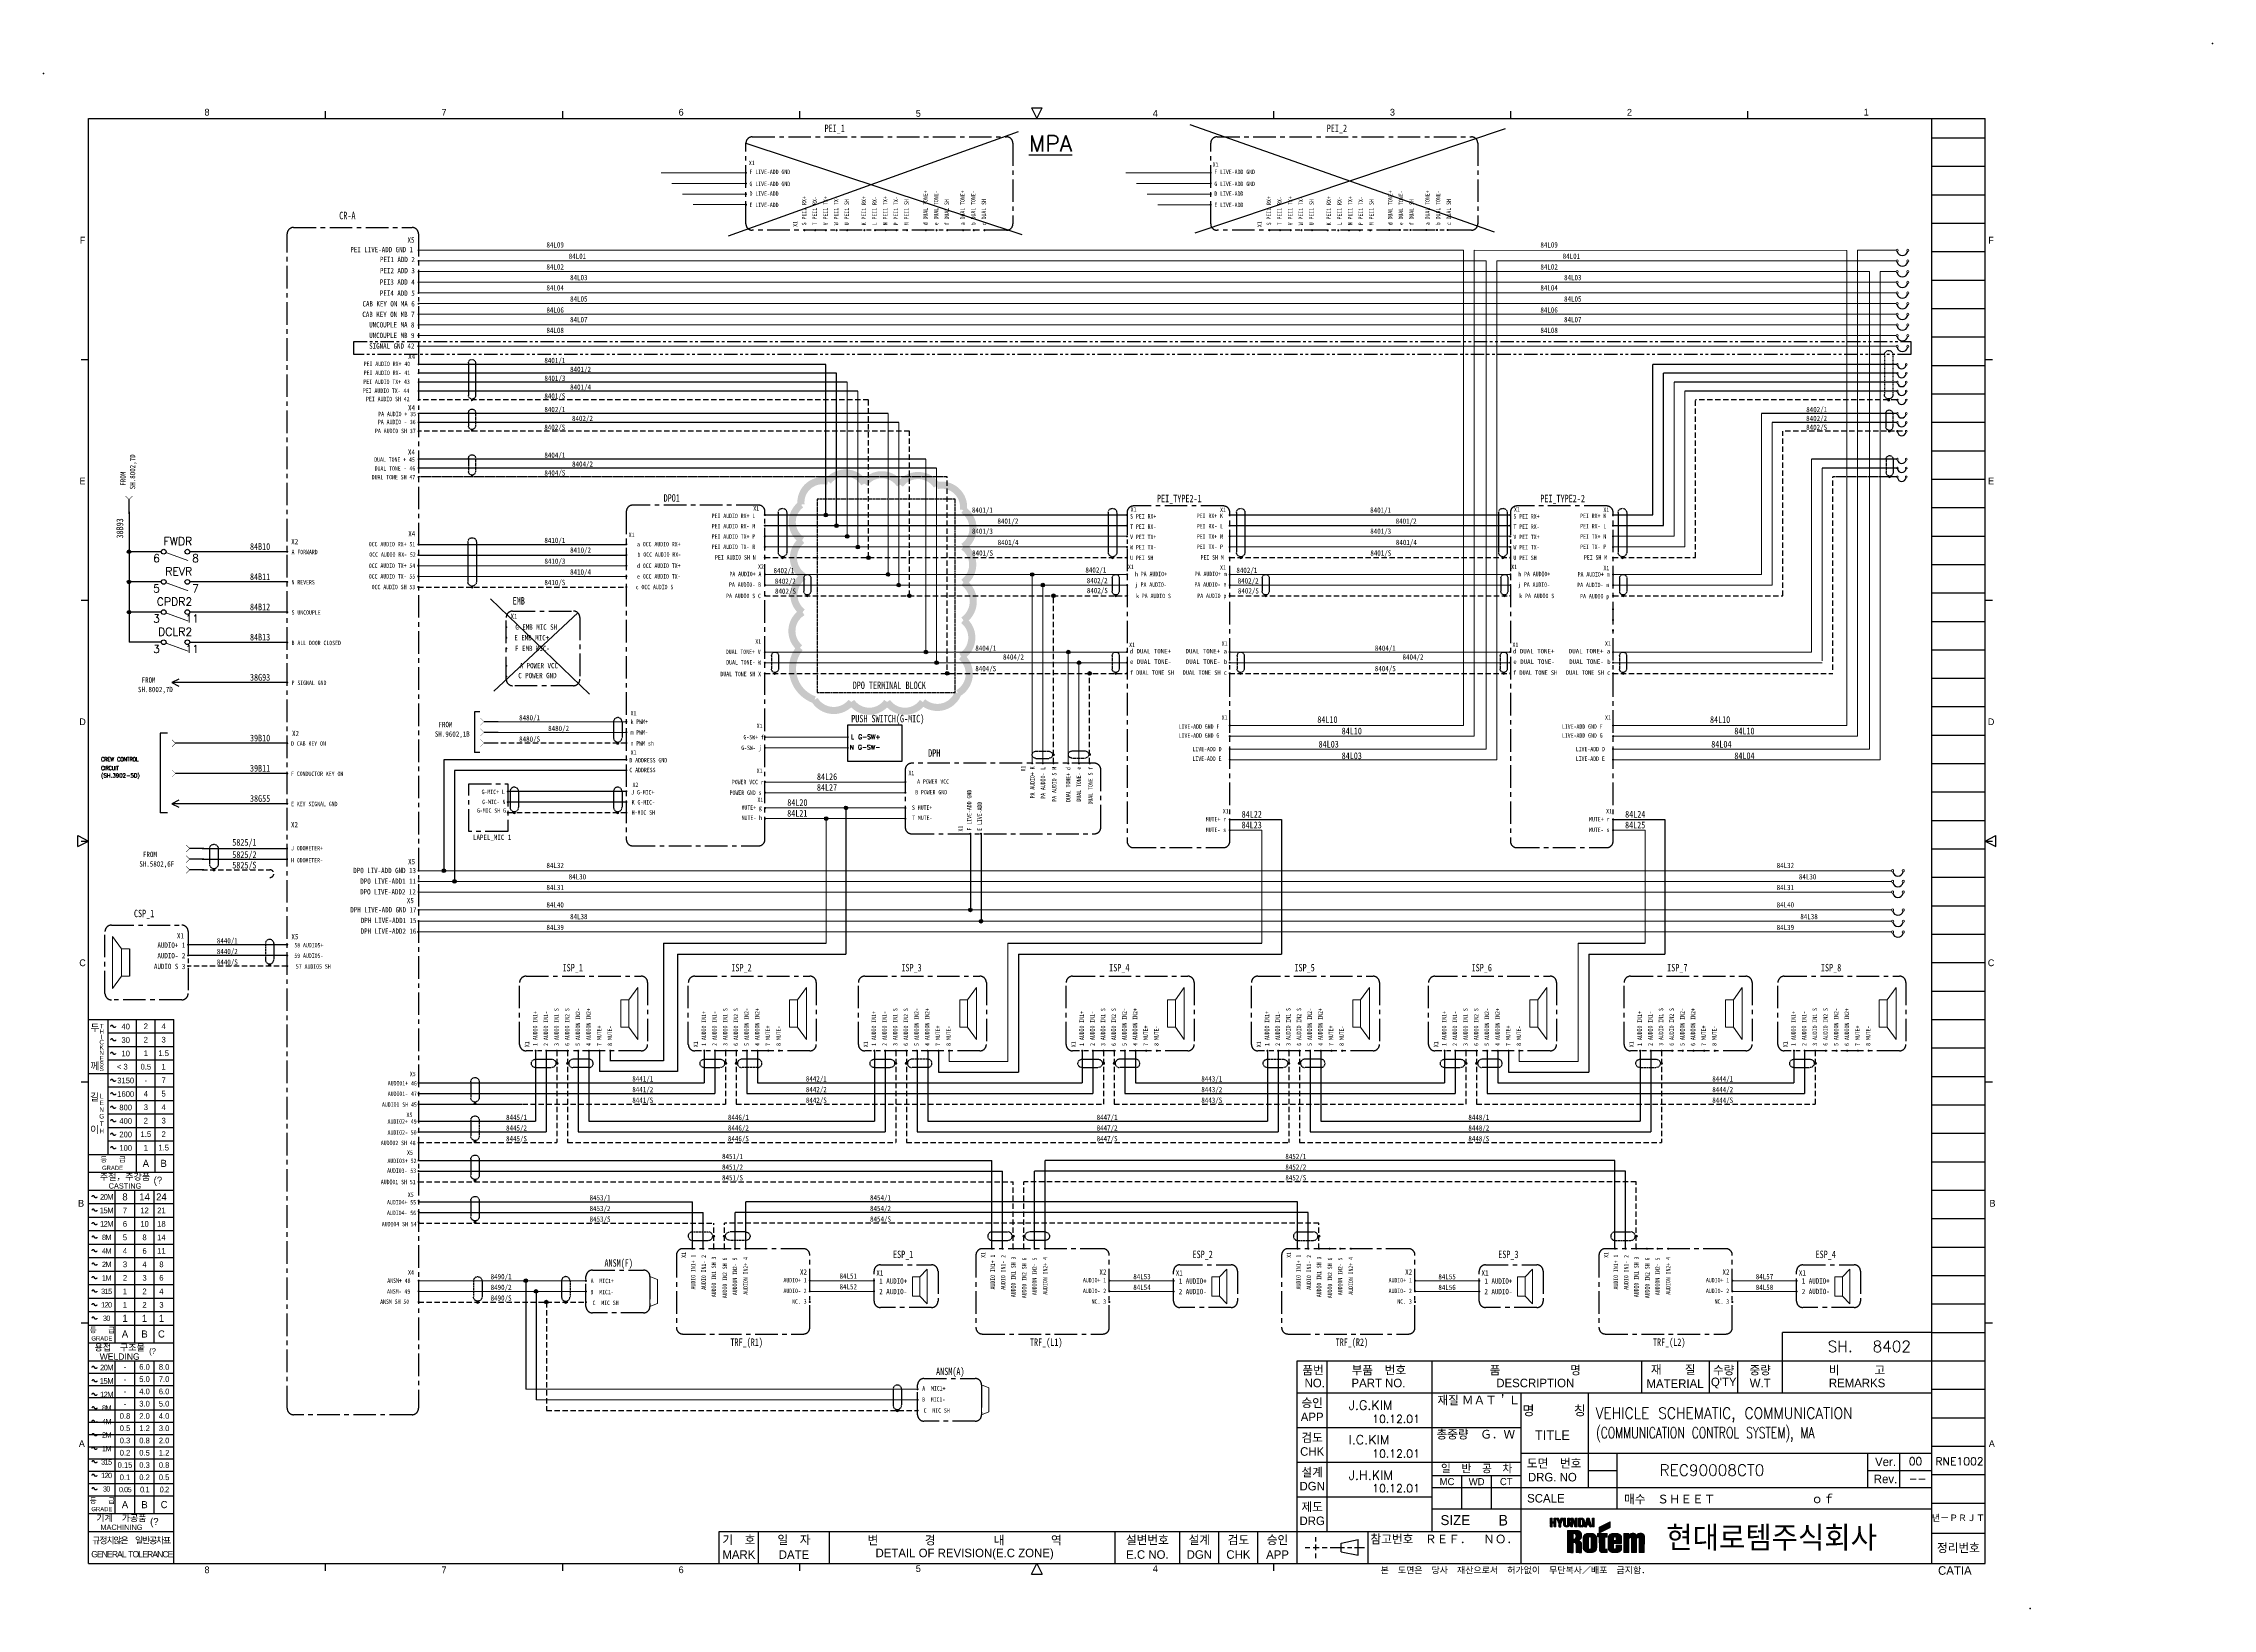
# Model space of a CAD drawing. Header units: millimetres. Extents: x 602 to 1213, y -129 to 311.
import ezdxf
from ezdxf.enums import TextEntityAlignment as Align

# ---------------------------------------------------------------- set-up
doc = ezdxf.new("R2010")
doc.units = ezdxf.units.MM
for name, pattern in [('CENTER', [50.8, 31.75, -6.35, 6.35, -6.35]), ('HIDDEN', [0.375, 0.25, -0.125]), ('PHANTOM2', [1.25, 0.625, -0.125, 0.125, -0.125, 0.125, -0.125])]:
    doc.linetypes.add(name, pattern=pattern)
for name, color, linetype, lineweight in [('1', 7, 'Continuous', 15), ('7', 7, 'Continuous', 15), ('ADDRESS', 85, 'Continuous', 15), ('GND', 252, 'Continuous', 15), ('LINE', 7, 'Continuous', 15), ('TEXT', 7, 'Continuous', 15)]:
    doc.layers.add(name, color=color, linetype=linetype, lineweight=lineweight)
for name, color, linetype in [('AUDIO+', 26, 'Continuous'), ('AUDIO-', 30, 'Continuous'), ('PA+', 116, 'Continuous'), ('RED_14_THHN', 20, 'Continuous'), ('SHIELD', 41, 'Continuous'), ('SYMS', 7, 'Continuous'), ('TX+', 1, 'Continuous'), ('TX-', 30, 'Continuous')]:
    doc.layers.add(name, color=color, linetype=linetype)
doc.styles.add('CI', font='romand.shx', dxfattribs={"bigfont": 'whgdtxt.shx'})
doc.styles.add('ROMANS', font='txt', dxfattribs={"height": 0.2})
doc.styles.get("Standard").update_dxf_attribs({"font": 'txt.shx', "bigfont": 'whgtxt.shx'})
doc.styles.add('WD_IEC', font='ISOCP2', dxfattribs={"width": 0.9, "height": 4, "bigfont": 'whtmtxt'})
pattern_1 = [(45, (534.608571, 63.55008), (-0.00883883476, 0.00883883476), [])]

# ---------------------------------------------------------------- blocks, each defined once
blk = doc.blocks.new('BALL')
at = {"layer": 'LINE'}
h = blk.add_hatch(color=256, dxfattribs=at)
h.paths.add_polyline_path([(203.75, 320.23, 0.41419), (203.5, 319.98), (203.75, 319.98)])
h.paths.add_polyline_path([(203.75, 320.23), (203.75, 319.98), (204, 319.98, 0.41419)])
h.paths.add_polyline_path([(204, 319.98, 0.00002), (204, 319.98), (203.5, 319.98, 1.00004)])
blk.add_circle((203.75, 319.98), 0.25, dxfattribs=at)
blk = doc.blocks.new('A$C38FC7A60')
at = {"layer": 'SHIELD', "linetype": 'HIDDEN'}
for p, q in [((-2, 10), (-2, 2.5)), ((0, 0), (0, 0.5))]:
    blk.add_line(p, q, dxfattribs=at)
for points in [[(-2, 10), (-2, 10), (-1.9, 10.5), (-1.9, 10.5), (-1.2, 12.8), (1.9, 12.3), (2, 10), (2, 10), (2, 2.5), (2, 2.5)], [(2, 2.5), (2, 2.5), (1.9, 2), (1.9, 2), (1.3, 0), (-1.3, 0), (-1.9, 2), (-1.9, 2), (-2, 2.5), (-2, 2.5)]]:
    blk.add_open_spline(points, degree=3, knots=[0, 0, 0, 0, 1, 1, 1, 2, 2, 2, 3, 3, 3, 3], dxfattribs=at)
at = {"layer": 'SHIELD', "linetype": 'HIDDEN', "xscale": -2, "yscale": 2, "zscale": 2}
blk.add_blockref('BALL', (407.5, -640), dxfattribs=at)
blk = doc.blocks.new('mel6e')
blk.add_line((0, 0), (4, 0))
at = {"const_width": 0.107}
blk.add_lwpolyline([(5, 1), (4, 0), (5, -1)], dxfattribs=at)
blk = doc.blocks.new('mel0b')
at = {"const_width": 0.213}
blk.add_lwpolyline([(1.29, -0.23), (7.56, -2.51)], dxfattribs=at)
for centre in [(0.67, 0), (7.33, 0)]:
    blk.add_circle(centre, 0.667)
blk = doc.blocks.new('WDDOT')
for radius in [0.72, 0.449, 0.223]:
    blk.add_circle((0, 0), radius)
blk = doc.blocks.new('HA1X1')
blk.add_lwpolyline([(-2.5, 1.25), (0, 0), (-2.5, -1.25)])
at = {"style": 'WD_IEC', "flags": 1}
blk.add_attdef('X4TERM01', (0, 0), '', height=0.32, dxfattribs=at)
at = {"style": 'WD_IEC'}
blk.add_attdef('DESC1', (2.5, 0.675), '', height=2.5, dxfattribs=at)
blk.add_attdef('DESC2', text='', height=2.5, dxfattribs=at).set_placement((2.5, -0.675), align=Align.TOP_LEFT)

msp = doc.modelspace()

# ---------------------------------------------------------------- hatches: boundary and pattern name
h = msp.add_hatch()
h.set_pattern_fill('ANSI31', color=256, scale=0.1, style=0)
h.set_pattern_definition(pattern_1)
h.paths.add_polyline_path([(1046.3, -109.62), (1046.3, -109.54), (1046.29, -109.47), (1046.28, -109.39), (1046.26, -109.31), (1046.24, -109.24), (1046.22, -109.17), (1046.19, -109.11), (1046.16, -109.04), (1046.12, -108.98), (1046.08, -108.92), (1046.04, -108.87), (1046, -108.81), (1045.95, -108.76), (1045.9, -108.72), (1045.85, -108.67), (1045.79, -108.62), (1045.73, -108.58), (1045.67, -108.54), (1045.61, -108.51), (1045.54, -108.48), (1045.48, -108.45), (1045.41, -108.42), (1045.33, -108.39), (1045.26, -108.37), (1045.19, -108.35), (1045.11, -108.33), (1045.03, -108.32), (1044.95, -108.31), (1044.87, -108.3), (1044.79, -108.29), (1044.7, -108.29), (1044.62, -108.28), (1044.21, -108.28), (1044.12, -108.29), (1044.04, -108.29), (1043.95, -108.3), (1043.87, -108.31), (1043.78, -108.32), (1043.7, -108.34), (1043.62, -108.36), (1043.55, -108.38), (1043.47, -108.4), (1043.4, -108.43), (1043.33, -108.46), (1043.26, -108.49), (1043.19, -108.53), (1043.13, -108.57), (1043.06, -108.61), (1043.01, -108.65), (1042.95, -108.7), (1042.9, -108.75), (1042.85, -108.8), (1042.8, -108.86), (1042.75, -108.92), (1042.71, -108.98), (1042.68, -109.04), (1042.64, -109.11), (1042.61, -109.18), (1042.58, -109.25), (1042.56, -109.33), (1042.54, -109.41), (1042.53, -109.49), (1042.52, -109.57), (1042.51, -109.66), (1042.51, -109.75), (1042.51, -112.25), (1042.51, -112.33), (1042.52, -112.42), (1042.53, -112.5), (1042.54, -112.58), (1042.56, -112.65), (1042.58, -112.72), (1042.6, -112.8), (1042.63, -112.86), (1042.66, -112.93), (1042.69, -112.99), (1042.73, -113.05), (1042.76, -113.11), (1042.81, -113.16), (1042.85, -113.21), (1042.9, -113.26), (1042.95, -113.31), (1043, -113.35), (1043.06, -113.39), (1043.12, -113.43), (1043.18, -113.47), (1043.25, -113.5), (1043.32, -113.53), (1043.39, -113.55), (1043.46, -113.58), (1043.53, -113.6), (1043.61, -113.62), (1043.69, -113.63), (1043.78, -113.64), (1043.86, -113.65), (1043.95, -113.66), (1044.04, -113.67), (1044.13, -113.67), (1044.68, -113.67), (1044.76, -113.67), (1044.84, -113.66), (1044.92, -113.66), (1044.99, -113.65), (1045.07, -113.64), (1045.14, -113.62), (1045.22, -113.6), (1045.29, -113.59), (1045.36, -113.56), (1045.43, -113.54), (1045.5, -113.51), (1045.56, -113.49), (1045.63, -113.46), (1045.69, -113.42), (1045.75, -113.39), (1045.8, -113.35), (1045.86, -113.31), (1045.91, -113.27), (1045.96, -113.23), (1046, -113.18), (1046.05, -113.13), (1046.09, -113.08), (1046.12, -113.03), (1046.16, -112.97), (1046.19, -112.92), (1046.21, -112.86), (1046.24, -112.8), (1046.26, -112.74), (1046.27, -112.68), (1046.29, -112.61), (1046.29, -112.54), (1046.3, -112.47), (1046.3, -111.57), (1044.76, -111.57), (1044.76, -112.33), (1044.76, -112.41), (1044.74, -112.5), (1044.7, -112.57), (1044.67, -112.63), (1044.6, -112.69), (1044.54, -112.73), (1044.48, -112.75), (1044.4, -112.76), (1044.33, -112.75), (1044.26, -112.73), (1044.2, -112.7), (1044.15, -112.65), (1044.1, -112.59), (1044.07, -112.52), (1044.05, -112.43), (1044.05, -112.35), (1044.05, -109.58), (1044.05, -109.53), (1044.07, -109.45), (1044.1, -109.38), (1044.14, -109.33), (1044.2, -109.29), (1044.26, -109.26), (1044.32, -109.24), (1044.39, -109.24), (1044.46, -109.24), (1044.52, -109.26), (1044.58, -109.29), (1044.64, -109.33), (1044.69, -109.38), (1044.72, -109.43), (1044.75, -109.51), (1044.76, -109.58), (1044.76, -110.3), (1044.05, -110.3), (1044.05, -111.13), (1046.3, -111.13)])
h.paths.add_polyline_path([(1041.53, -109.3), (1042.24, -109.3), (1042.24, -108.28), (1039.5, -108.28), (1039.5, -109.3), (1040.01, -109.3), (1040.03, -112.69), (1040.03, -112.75), (1040.03, -112.82), (1040.04, -112.87), (1040.05, -112.93), (1040.06, -112.98), (1040.07, -113.03), (1040.08, -113.08), (1040.1, -113.13), (1040.11, -113.18), (1040.13, -113.22), (1040.15, -113.26), (1040.18, -113.3), (1040.2, -113.34), (1040.23, -113.37), (1040.26, -113.4), (1040.29, -113.43), (1040.32, -113.46), (1040.35, -113.49), (1040.38, -113.51), (1040.42, -113.54), (1040.46, -113.56), (1040.5, -113.58), (1040.54, -113.59), (1040.58, -113.61), (1040.62, -113.62), (1040.66, -113.64), (1040.71, -113.64), (1040.75, -113.65), (1040.8, -113.66), (1040.84, -113.66), (1040.89, -113.67), (1040.94, -113.67), (1042.24, -113.67), (1042.24, -112.71), (1041.79, -112.71), (1041.75, -112.71), (1041.71, -112.69), (1041.69, -112.69), (1041.63, -112.64), (1041.58, -112.57), (1041.55, -112.51), (1041.53, -112.44), (1041.53, -112.39)])
h.paths.add_polyline_path([(1039.27, -112.31), (1039.28, -112.22), (1039.28, -109.65), (1039.27, -109.57), (1039.27, -109.5), (1039.26, -109.43), (1039.24, -109.36), (1039.22, -109.3), (1039.2, -109.23), (1039.17, -109.17), (1039.14, -109.11), (1039.1, -109.05), (1039.06, -108.99), (1039.02, -108.93), (1038.98, -108.88), (1038.93, -108.82), (1038.88, -108.77), (1038.83, -108.72), (1038.77, -108.68), (1038.72, -108.63), (1038.66, -108.59), (1038.6, -108.55), (1038.53, -108.51), (1038.47, -108.48), (1038.4, -108.44), (1038.33, -108.42), (1038.27, -108.39), (1038.19, -108.36), (1038.13, -108.34), (1038.05, -108.33), (1037.98, -108.31), (1037.91, -108.3), (1037.84, -108.29), (1037.76, -108.29), (1037.69, -108.28), (1037.1, -108.28), (1037.01, -108.29), (1036.93, -108.29), (1036.84, -108.3), (1036.76, -108.31), (1036.68, -108.33), (1036.6, -108.35), (1036.52, -108.37), (1036.45, -108.4), (1036.37, -108.42), (1036.3, -108.46), (1036.24, -108.49), (1036.17, -108.53), (1036.11, -108.57), (1036.05, -108.61), (1035.99, -108.65), (1035.94, -108.7), (1035.88, -108.75), (1035.83, -108.8), (1035.79, -108.85), (1035.74, -108.9), (1035.7, -108.96), (1035.67, -109.02), (1035.63, -109.08), (1035.6, -109.14), (1035.57, -109.2), (1035.55, -109.26), (1035.53, -109.33), (1035.51, -109.39), (1035.5, -109.46), (1035.49, -109.53), (1035.48, -109.6), (1035.48, -109.67), (1037, -109.54), (1037, -109.49), (1037.02, -109.43), (1037.05, -109.37), (1037.11, -109.31), (1037.18, -109.27), (1037.25, -109.25), (1037.31, -109.24), (1037.37, -109.24), (1037.45, -109.25), (1037.49, -109.26), (1037.53, -109.27), (1037.6, -109.31), (1037.66, -109.37), (1037.69, -109.43), (1037.71, -109.5), (1037.71, -109.54), (1037.71, -112.39), (1037.71, -112.45), (1037.69, -112.55), (1037.66, -112.62), (1037.62, -112.68), (1037.56, -112.73), (1037.5, -112.77), (1037.44, -112.79), (1037.36, -112.8), (1037.27, -112.79), (1037.22, -112.77), (1037.15, -112.73), (1037.1, -112.68), (1037.05, -112.61), (1037.02, -112.55), (1037, -112.46), (1037, -112.39), (1037, -109.54), (1035.48, -109.67), (1035.48, -112.29), (1035.48, -112.37), (1035.49, -112.45), (1035.5, -112.53), (1035.52, -112.61), (1035.54, -112.68), (1035.57, -112.75), (1035.6, -112.82), (1035.63, -112.89), (1035.67, -112.95), (1035.72, -113.01), (1035.76, -113.07), (1035.81, -113.12), (1035.86, -113.18), (1035.92, -113.23), (1035.97, -113.28), (1036.03, -113.32), (1036.09, -113.36), (1036.16, -113.4), (1036.22, -113.44), (1036.29, -113.47), (1036.35, -113.5), (1036.42, -113.53), (1036.49, -113.56), (1036.56, -113.58), (1036.63, -113.6), (1036.7, -113.62), (1036.77, -113.63), (1036.83, -113.65), (1036.9, -113.66), (1036.97, -113.66), (1037.04, -113.67), (1037.1, -113.67), (1037.59, -113.67), (1037.68, -113.66), (1037.76, -113.66), (1037.85, -113.65), (1037.93, -113.64), (1038.02, -113.62), (1038.1, -113.61), (1038.17, -113.59), (1038.25, -113.56), (1038.33, -113.54), (1038.4, -113.51), (1038.47, -113.48), (1038.54, -113.45), (1038.6, -113.41), (1038.67, -113.37), (1038.73, -113.33), (1038.79, -113.29), (1038.84, -113.24), (1038.9, -113.19), (1038.95, -113.14), (1038.99, -113.08), (1039.04, -113.03), (1039.08, -112.96), (1039.11, -112.9), (1039.15, -112.84), (1039.18, -112.77), (1039.2, -112.7), (1039.22, -112.63), (1039.24, -112.55), (1039.26, -112.47), (1039.27, -112.39)])
h.paths.add_polyline_path([(1034.99, -111.21), (1034.99, -111.16), (1034.98, -111.11), (1034.98, -111.06), (1034.97, -111.01), (1034.95, -110.96), (1034.93, -110.92), (1034.91, -110.88), (1034.89, -110.84), (1034.87, -110.8), (1034.84, -110.76), (1034.81, -110.72), (1034.78, -110.69), (1034.74, -110.65), (1034.71, -110.62), (1034.67, -110.59), (1034.62, -110.56), (1034.58, -110.54), (1034.54, -110.51), (1034.49, -110.49), (1034.44, -110.47), (1034.39, -110.45), (1034.34, -110.43), (1034.29, -110.41), (1034.24, -110.39), (1034.18, -110.38), (1034.13, -110.36), (1034.07, -110.35), (1034.01, -110.34), (1033.95, -110.33), (1033.89, -110.33), (1033.83, -110.32), (1033.77, -110.31), (1033.83, -110.31), (1033.89, -110.3), (1033.95, -110.29), (1034.01, -110.28), (1034.07, -110.26), (1034.13, -110.24), (1034.18, -110.22), (1034.24, -110.2), (1034.29, -110.17), (1034.34, -110.15), (1034.39, -110.12), (1034.44, -110.09), (1034.49, -110.05), (1034.54, -110.01), (1034.58, -109.98), (1034.62, -109.94), (1034.67, -109.9), (1034.71, -109.85), (1034.74, -109.81), (1034.78, -109.76), (1034.81, -109.71), (1034.84, -109.67), (1034.87, -109.62), (1034.89, -109.56), (1034.91, -109.51), (1034.93, -109.46), (1034.95, -109.4), (1034.97, -109.35), (1034.98, -109.29), (1034.98, -109.23), (1034.99, -109.18), (1034.99, -109.12), (1034.99, -108.67), (1034.99, -108.6), (1034.98, -108.53), (1034.97, -108.47), (1034.96, -108.41), (1034.95, -108.34), (1034.93, -108.28), (1034.91, -108.23), (1034.88, -108.17), (1034.85, -108.11), (1034.82, -108.06), (1034.79, -108.01), (1034.75, -107.96), (1034.71, -107.91), (1034.66, -107.87), (1034.62, -107.83), (1034.57, -107.79), (1034.51, -107.75), (1034.46, -107.71), (1034.4, -107.68), (1034.34, -107.64), (1034.27, -107.61), (1034.2, -107.59), (1034.13, -107.56), (1034.06, -107.54), (1033.98, -107.52), (1033.9, -107.5), (1033.82, -107.49), (1033.73, -107.48), (1033.65, -107.47), (1033.56, -107.46), (1033.46, -107.45), (1033.37, -107.45), (1031.07, -107.45), (1031.07, -113.67), (1032.63, -113.67), (1032.63, -108.32), (1032.96, -108.32), (1033.06, -108.33), (1033.16, -108.38), (1033.26, -108.45), (1033.32, -108.52), (1033.35, -108.58), (1033.38, -108.64), (1033.4, -108.7), (1033.43, -108.76), (1033.44, -108.83), (1033.46, -108.91), (1033.47, -108.98), (1033.47, -109.05), (1033.47, -109.13), (1033.47, -109.2), (1033.47, -109.28), (1033.45, -109.35), (1033.44, -109.42), (1033.42, -109.49), (1033.4, -109.56), (1033.37, -109.62), (1033.34, -109.68), (1033.31, -109.73), (1033.25, -109.81), (1033.16, -109.88), (1033.05, -109.92), (1032.96, -109.93), (1032.63, -109.93), (1032.63, -110.82), (1033.02, -110.82), (1033.06, -110.82), (1033.1, -110.83), (1033.14, -110.85), (1033.22, -110.89), (1033.25, -110.92), (1033.27, -110.94), (1033.3, -110.97), (1033.32, -111), (1033.35, -111.04), (1033.37, -111.07), (1033.39, -111.11), (1033.4, -111.13), (1033.41, -111.16), (1033.43, -111.21), (1033.44, -111.24), (1033.45, -111.27), (1033.45, -111.32), (1033.46, -111.35), (1033.47, -111.4), (1033.47, -111.43), (1033.47, -111.45), (1033.47, -113.67), (1034.99, -113.67)])
h = msp.add_hatch()
h.set_pattern_fill('ANSI31', color=256, scale=0.1, style=0)
h.set_pattern_definition(pattern_1)
h.paths.add_polyline_path([(1052.68, -109.2), (1052.68, -109.09), (1052.66, -108.99), (1052.64, -108.89), (1052.6, -108.8), (1052.56, -108.72), (1052.5, -108.65), (1052.45, -108.58), (1052.38, -108.52), (1052.31, -108.46), (1052.23, -108.41), (1052.15, -108.37), (1052.07, -108.34), (1051.98, -108.31), (1051.89, -108.29), (1051.79, -108.27), (1051.7, -108.26), (1051.6, -108.26), (1051.51, -108.27), (1051.41, -108.28), (1051.32, -108.3), (1051.23, -108.32), (1051.14, -108.35), (1051.05, -108.39), (1050.97, -108.43), (1050.89, -108.48), (1050.82, -108.54), (1050.75, -108.6), (1050.69, -108.67), (1050.64, -108.75), (1050.59, -108.83), (1050.56, -108.92), (1050.53, -109.02), (1050.5, -108.92), (1050.47, -108.83), (1050.42, -108.75), (1050.37, -108.68), (1050.32, -108.61), (1050.26, -108.54), (1050.2, -108.49), (1050.13, -108.44), (1050.05, -108.39), (1049.98, -108.36), (1049.9, -108.32), (1049.81, -108.3), (1049.73, -108.28), (1049.64, -108.27), (1049.55, -108.26), (1049.47, -108.26), (1049.38, -108.27), (1049.29, -108.28), (1049.2, -108.29), (1049.12, -108.32), (1049.03, -108.34), (1048.95, -108.38), (1048.87, -108.42), (1048.8, -108.47), (1048.72, -108.52), (1048.65, -108.57), (1048.59, -108.64), (1048.53, -108.71), (1048.48, -108.78), (1048.43, -108.86), (1048.39, -108.94), (1048.35, -109.04), (1048.35, -108.28), (1046.89, -108.28), (1046.89, -113.67), (1048.35, -113.67), (1048.35, -109.76), (1048.37, -109.69), (1048.39, -109.62), (1048.43, -109.57), (1048.48, -109.52), (1048.54, -109.48), (1048.6, -109.46), (1048.67, -109.44), (1048.74, -109.44), (1048.8, -109.45), (1048.86, -109.47), (1048.92, -109.5), (1048.97, -109.54), (1049.01, -109.6), (1049.05, -109.67), (1049.06, -109.75), (1049.07, -109.81), (1049.07, -113.67), (1050.51, -113.67), (1050.51, -109.7), (1050.52, -109.63), (1050.55, -109.57), (1050.59, -109.53), (1050.66, -109.48), (1050.71, -109.46), (1050.78, -109.44), (1050.82, -109.44), (1050.87, -109.44), (1050.94, -109.45), (1051, -109.47), (1051.05, -109.49), (1051.12, -109.54), (1051.16, -109.6), (1051.19, -109.67), (1051.2, -109.74), (1051.2, -113.67), (1052.66, -113.67)])

# ---------------------------------------------------------------- linework, layer by layer
at = {"color": 5, "linetype": 'Continuous'}
for p, q in [((615.11, -116.75), (615.11, 289.65)), ((615.11, 289.65), (1148.51, 289.65)), ((1133.51, -116.75), (1133.51, 289.65)), ((1148.51, -116.75), (1148.51, 289.65)), ((1133.51, 284.25), (1148.51, 284.25)), ((1133.51, 268.25), (1148.51, 268.25)), ((1133.51, 252.25), (1148.51, 252.25)), ((1133.51, 236.25), (1148.51, 236.25)), ((1133.51, 220.25), (1148.51, 220.25)), ((1133.51, 204.25), (1148.51, 204.25)), ((1133.51, 188.25), (1148.51, 188.25)), ((1133.51, 172.25), (1148.51, 172.25)), ((1133.51, 156.25), (1148.51, 156.25)), ((1133.51, 140.25), (1148.51, 140.25)), ((1133.51, 124.25), (1148.51, 124.25)), ((1133.51, 108.25), (1148.51, 108.25)), ((1133.51, 92.25), (1148.51, 92.25)), ((1133.51, 76.25), (1148.51, 76.25)), ((1133.51, 60.25), (1148.51, 60.25)), ((1133.51, 44.25), (1148.51, 44.25)), ((615.11, 36.25), (639.11, 36.25)), ((639.11, -116.75), (639.11, 36.25)), ((1133.51, 28.25), (1148.51, 28.25)), ((1133.51, 12.25), (1148.51, 12.25)), ((1133.51, -3.75), (1148.51, -3.75)), ((615.11, -11.75), (639.11, -11.75)), ((1133.51, -19.75), (1148.51, -19.75)), ((1133.51, -35.75), (1148.51, -35.75)), ((1133.51, -51.75), (1148.51, -51.75)), ((615.11, -59.75), (639.11, -59.75)), ((955.01, -116.75), (955.01, -59.75)), ((955.01, -59.75), (1133.51, -59.75)), ((955.01, -68.75), (1133.51, -68.75)), ((1133.51, -67.75), (1148.51, -67.75)), ((1133.51, -83.75), (1148.51, -83.75)), ((1133.51, -99.75), (1148.51, -99.75)), ((615.11, -107.75), (639.11, -107.75)), ((792.51, -116.75), (792.51, -107.75)), ((792.51, -107.75), (955.01, -107.75)), ((615.11, -116.75), (1148.51, -116.75))]:
    msp.add_line(p, q, dxfattribs=at)
at = {"color": 6, "linetype": 'Continuous'}
for p, q in [((681.78, 289.65), (681.78, 291.75)), ((748.46, 289.65), (748.46, 291.75)), ((815.13, 289.65), (815.13, 291.75)), ((948.48, 289.65), (948.48, 291.75)), ((1015.16, 289.65), (1015.16, 291.75)), ((1081.83, 289.65), (1081.83, 291.75)), ((1133.51, 276.25), (1148.51, 276.25)), ((1133.51, 260.25), (1148.51, 260.25)), ((1133.51, 244.25), (1148.51, 244.25)), ((1133.51, 228.25), (1148.51, 228.25)), ((613.06, 221.92), (615.11, 221.92)), ((1148.51, 221.92), (1150.56, 221.92)), ((1133.51, 212.25), (1148.51, 212.25)), ((1133.51, 196.25), (1148.51, 196.25)), ((1133.51, 180.25), (1148.51, 180.25)), ((1133.51, 164.25), (1148.51, 164.25)), ((613.06, 154.18), (615.11, 154.18)), ((1148.51, 154.18), (1150.56, 154.18)), ((1133.51, 148.25), (1148.51, 148.25)), ((1133.51, 132.25), (1148.51, 132.25)), ((1133.51, 116.25), (1148.51, 116.25)), ((1133.51, 100.25), (1148.51, 100.25)), ((613.06, 86.45), (615.11, 86.45)), ((1148.51, 86.45), (1150.56, 86.45)), ((1133.51, 84.25), (1148.51, 84.25)), ((1133.51, 68.25), (1148.51, 68.25)), ((1133.51, 52.25), (1148.51, 52.25)), ((620.61, -1.7), (620.61, 36.25)), ((620.61, 32.46), (639.11, 32.46)), ((628.61, -6.72), (628.61, 36.25)), ((633.86, -6.72), (633.86, 36.25)), ((1133.51, 36.25), (1148.51, 36.25)), ((620.61, 28.66), (639.11, 28.66)), ((620.61, 24.87), (639.11, 24.87)), ((613.06, 18.72), (615.11, 18.72)), ((615.11, 21.07), (639.11, 21.07)), ((1133.51, 20.25), (1148.51, 20.25)), ((1148.51, 18.72), (1150.56, 18.72)), ((620.61, 17.28), (639.11, 17.28)), ((620.61, 13.48), (639.11, 13.48)), ((620.61, 9.69), (639.11, 9.69)), ((620.61, 5.89), (639.11, 5.89)), ((620.61, 2.1), (639.11, 2.1)), ((1133.51, 4.25), (1148.51, 4.25)), ((615.11, -1.7), (639.11, -1.7)), ((615.11, -6.72), (639.11, -6.72)), ((622.61, -54.72), (622.61, -11.75)), ((628.11, -54.72), (628.11, -11.75)), ((633.61, -54.72), (633.61, -11.75)), ((1133.51, -11.75), (1148.51, -11.75)), ((615.11, -15.54), (639.11, -15.54)), ((615.11, -19.34), (639.11, -19.34)), ((615.11, -23.13), (639.11, -23.13)), ((615.11, -26.93), (639.11, -26.93)), ((1133.51, -27.75), (1148.51, -27.75)), ((615.11, -30.72), (639.11, -30.72)), ((615.11, -34.52), (639.11, -34.52)), ((615.11, -38.31), (639.11, -38.31)), ((615.11, -42.11), (639.11, -42.11)), ((615.11, -45.9), (639.11, -45.9)), ((1133.51, -43.75), (1148.51, -43.75)), ((613.06, -49.02), (615.11, -49.02)), ((615.11, -49.7), (639.11, -49.7)), ((615.11, -54.72), (639.11, -54.72)), ((1091.51, -59.75), (1091.51, -51.75)), ((1133.51, -51.75), (1091.51, -51.75)), ((1148.51, -49.02), (1150.56, -49.02)), ((622.61, -102.72), (622.61, -59.75)), ((628.11, -102.72), (628.11, -59.75)), ((633.61, -102.72), (633.61, -59.75)), ((963.51, -107.75), (963.51, -59.75)), ((993.01, -107.75), (993.01, -59.75)), ((1052.01, -68.75), (1052.01, -59.75)), ((1071.01, -68.75), (1071.01, -59.75)), ((1079.01, -68.75), (1079.01, -59.75)), ((1091.51, -68.75), (1091.51, -59.75)), ((1133.51, -59.75), (1148.51, -59.75)), ((615.11, -63.2), (639.11, -63.2)), ((615.11, -66.65), (639.11, -66.65)), ((615.11, -70.1), (639.11, -70.1)), ((1018.01, -116.75), (1018.01, -68.75)), ((1037.01, -95.42), (1037.01, -68.75)), ((615.11, -73.55), (639.11, -73.55)), ((615.11, -77), (639.11, -77)), ((955.01, -78.5), (1018.01, -78.5)), ((1133.51, -75.75), (1148.51, -75.75)), ((615.11, -80.45), (639.11, -80.45)), ((615.11, -83.9), (639.11, -83.9)), ((615.11, -87.35), (639.11, -87.35)), ((615.11, -90.8), (639.11, -90.8)), ((955.01, -88.25), (1018.01, -88.25)), ((1018.01, -85.77), (1133.51, -85.77)), ((1037.01, -90.59), (1045.01, -90.59)), ((1045.01, -95.42), (1045.01, -85.77)), ((1115.51, -95.42), (1115.51, -85.77)), ((1115.51, -90.59), (1133.51, -90.59)), ((1124.51, -95.42), (1124.51, -85.77)), ((615.11, -94.25), (639.11, -94.25)), ((993.01, -92.05), (1018.01, -92.05)), ((993.01, -95.42), (1018.01, -95.42)), ((1001.34, -101.42), (1001.34, -92.05)), ((1009.68, -101.42), (1009.68, -92.05)), ((1018.01, -95.42), (1133.51, -95.42)), ((1045.01, -101.42), (1045.01, -95.42)), ((1113.51, -95.42), (1118.51, -95.42)), ((1133.51, -91.75), (1148.51, -91.75)), ((615.11, -97.7), (639.11, -97.7)), ((615.11, -102.72), (639.11, -102.72)), ((955.01, -98), (993.01, -98)), ((993.01, -101.42), (1133.51, -101.42)), ((803.51, -116.75), (803.51, -107.75)), ((823.51, -116.75), (823.51, -107.75)), ((903.82, -116.75), (903.82, -107.75)), ((922.01, -116.75), (922.01, -107.75)), ((933.01, -116.75), (933.01, -107.75)), ((944.01, -116.75), (944.01, -107.75)), ((955.01, -107.75), (1018.01, -107.75)), ((960.33, -110.55), (960.33, -109.33)), ((975.01, -116.75), (975.01, -107.75)), ((1133.51, -108.25), (1148.51, -108.25)), ((957.25, -112.24), (958.6, -112.24)), ((959.5, -112.24), (961.2, -112.24)), ((960.33, -113.01), (960.33, -111.45)), ((960.33, -115.3), (960.33, -113.91)), ((962.1, -112.24), (963.45, -112.24)), ((964.31, -112.25), (968.39, -112.25)), ((967.38, -111.05), (972.18, -110.05)), ((967.38, -113.45), (967.38, -111.05)), ((967.38, -113.45), (972.18, -114.45)), ((969.19, -112.25), (970.39, -112.25)), ((971.19, -112.25), (974, -112.25)), ((972.18, -114.45), (972.18, -110.05)), ((681.78, -118.85), (681.78, -116.75)), ((748.46, -118.85), (748.46, -116.75)), ((815.13, -118.85), (815.13, -116.75)), ((948.48, -118.85), (948.48, -116.75))]:
    msp.add_line(p, q, dxfattribs=at)
at = {"color": 2, "linetype": 'Continuous'}
for p, q in [((880.31, 292.67), (883.31, 292.67)), ((880.31, 292.67), (881.81, 289.65)), ((881.81, 289.65), (883.31, 292.67)), ((612.09, 87.97), (615.11, 86.45)), ((612.09, 84.93), (612.09, 87.97)), ((612.09, 84.93), (615.11, 86.45)), ((1148.51, 86.45), (1151.53, 87.97)), ((1148.51, 86.45), (1151.53, 84.93)), ((1151.53, 84.93), (1151.53, 87.97)), ((880.31, -119.77), (881.81, -116.75)), ((880.31, -119.77), (883.31, -119.77)), ((881.81, -116.75), (883.31, -119.77))]:
    msp.add_line(p, q, dxfattribs=at)
for p, q in [((924.88, 288.01), (1010.48, 257.81)), ((1013.5, 286.8), (926.29, 257.41)), ((876.59, 285.9), (795.02, 256.59)), ((799.99, 282.72), (877.63, 257.07)), ((822.49, 220.51), (707.92, 220.51)), ((1123.59, 220.51), (1055.03, 220.51)), ((825.49, 218.01), (707.92, 218.01)), ((828.49, 215.51), (707.92, 215.51)), ((1123.59, 218.01), (1058.03, 218.01)), ((1123.59, 215.51), (1061.03, 215.51)), ((831.49, 213.01), (707.92, 213.01)), ((1123.59, 213.01), (1064.03, 213.01)), ((839.96, 206.71), (707.92, 206.71)), ((842.96, 204.21), (707.92, 204.21)), ((1123.59, 206.71), (1085.67, 206.71)), ((1123.59, 204.21), (1088.67, 204.21)), ((850.62, 193.87), (707.92, 193.87)), ((853.62, 191.37), (707.92, 191.37)), ((1123.59, 193.87), (1099.67, 193.87)), ((1123.59, 191.37), (1102.67, 191.37)), ((635.57, 167.84), (626.49, 167.84)), ((670.97, 167.82), (643.57, 167.82)), ((635.57, 159.35), (626.49, 159.35)), ((670.97, 159.33), (643.57, 159.33)), ((728.13, 154.54), (755.96, 127.8)), ((635.57, 150.85), (626.49, 150.85)), ((670.97, 150.83), (643.57, 150.83)), ((752.76, 150.61), (729.08, 128.62)), ((635.57, 142.36), (626.49, 142.36)), ((670.97, 142.34), (643.57, 142.34)), ((670.97, 131.03), (638.52, 131.03)), ((725.18, 122.75), (723.63, 122.75)), ((723.63, 122.75), (723.63, 111.35)), ((637.27, 116.81), (635.22, 116.81)), ((635.22, 116.81), (635.22, 94.39)), ((670.97, 113.95), (643.57, 113.95)), ((725.18, 111.35), (723.63, 111.35)), ((670.97, 105.46), (643.57, 105.46)), ((766.36, 100.42), (760.06, 100.42)), ((637.27, 94.39), (635.22, 94.39)), ((670.97, 96.96), (638.52, 96.96)), ((766.36, 97.42), (760.06, 97.42)), ((626.59, 56.14), (626.59, 48.43)), ((776.83, 57.74), (776.83, 24.6)), ((776.83, 57.74), (822.57, 57.74)), ((873.69, 57.74), (945.09, 57.74)), ((1034.08, 57.74), (1052.92, 57.74)), ((761.86, 27.46), (761.86, 24.53)), ((776.83, 24.6), (761.86, 24.6)), ((738.08, -37.21), (738.08, -67.68)), ((740.97, -40.21), (740.97, -70.68))]:
    msp.add_line(p, q)
at = {"color": 5, "lineweight": 0}
for p, q in [((1026.26, -104.04), (1026.24, -106.44)), ((1026.24, -106.44), (1026.74, -106.44)), ((1026.74, -104.04), (1026.26, -104.04)), ((1026.26, -104.04), (1026.26, -104.04)), ((1026.74, -105.01), (1026.74, -104.04)), ((1027.31, -105.01), (1026.74, -105.01)), ((1026.74, -106.44), (1026.74, -105.36)), ((1026.74, -105.36), (1027.31, -105.36)), ((1027.82, -104.04), (1027.31, -104.04)), ((1027.31, -104.04), (1027.31, -105.01)), ((1027.31, -105.36), (1027.31, -106.44)), ((1027.31, -106.44), (1027.82, -106.44)), ((1027.82, -106.44), (1027.82, -104.04)), ((1028.02, -104.04), (1028.65, -105.58)), ((1028.57, -104.04), (1028.02, -104.04)), ((1028.02, -104.04), (1028.02, -104.04)), ((1028.94, -105.01), (1028.57, -104.04)), ((1028.65, -105.58), (1028.65, -106.44)), ((1028.65, -106.44), (1029.16, -106.44)), ((1029.28, -104.04), (1028.94, -105.01)), ((1029.16, -105.58), (1029.85, -104.04)), ((1029.16, -106.44), (1029.16, -105.58)), ((1029.85, -104.04), (1029.28, -104.04)), ((1030.01, -104.04), (1030.01, -105.87)), ((1030.54, -104.04), (1030.01, -104.04)), ((1030.01, -104.04), (1030.01, -104.04)), ((1030.01, -105.87), (1030.02, -105.93)), ((1030.02, -105.93), (1030.03, -106)), ((1030.03, -106), (1030.05, -106.06)), ((1030.05, -106.06), (1030.08, -106.11)), ((1030.08, -106.11), (1030.12, -106.16)), ((1030.12, -106.16), (1030.17, -106.21)), ((1030.17, -106.21), (1030.22, -106.25)), ((1030.22, -106.25), (1030.27, -106.29)), ((1030.27, -106.29), (1030.33, -106.32)), ((1030.33, -106.32), (1030.4, -106.35)), ((1030.4, -106.35), (1030.46, -106.38)), ((1030.46, -106.38), (1030.54, -106.4)), ((1030.54, -105.87), (1030.54, -104.04)), ((1030.54, -105.9), (1030.54, -105.87)), ((1030.55, -105.93), (1030.54, -105.9)), ((1030.54, -106.4), (1030.61, -106.41)), ((1030.56, -105.95), (1030.55, -105.93)), ((1030.57, -105.98), (1030.56, -105.95)), ((1030.58, -106), (1030.57, -105.98)), ((1030.6, -106.03), (1030.58, -106)), ((1030.62, -106.04), (1030.6, -106.03)), ((1030.61, -106.41), (1030.68, -106.42)), ((1030.64, -106.06), (1030.62, -106.04)), ((1030.66, -106.08), (1030.64, -106.06)), ((1030.68, -106.09), (1030.66, -106.08)), ((1030.71, -106.1), (1030.68, -106.09)), ((1030.68, -106.42), (1030.76, -106.43)), ((1030.74, -106.11), (1030.71, -106.1)), ((1030.76, -106.12), (1030.74, -106.11)), ((1030.79, -106.12), (1030.76, -106.12)), ((1030.76, -106.43), (1030.84, -106.43)), ((1030.82, -106.13), (1030.79, -106.12)), ((1030.85, -106.13), (1030.82, -106.13)), ((1030.84, -106.43), (1030.91, -106.43)), ((1030.88, -106.13), (1030.85, -106.13)), ((1030.9, -106.12), (1030.88, -106.13)), ((1030.93, -106.12), (1030.9, -106.12)), ((1030.91, -106.43), (1030.99, -106.42)), ((1030.96, -106.11), (1030.93, -106.12)), ((1030.99, -106.1), (1030.96, -106.11)), ((1031.01, -106.09), (1030.99, -106.1)), ((1030.99, -106.42), (1031.07, -106.41)), ((1031.03, -106.08), (1031.01, -106.09)), ((1031.06, -106.06), (1031.03, -106.08)), ((1031.08, -106.04), (1031.06, -106.06)), ((1031.07, -106.41), (1031.14, -106.4)), ((1031.1, -106.03), (1031.08, -106.04)), ((1031.11, -106), (1031.1, -106.03)), ((1031.13, -105.98), (1031.11, -106)), ((1031.14, -105.95), (1031.13, -105.98)), ((1031.15, -105.93), (1031.14, -105.95)), ((1031.14, -106.4), (1031.21, -106.38)), ((1031.66, -104.04), (1031.15, -104.04)), ((1031.15, -104.04), (1031.15, -105.87)), ((1031.15, -105.87), (1031.15, -105.9)), ((1031.15, -105.9), (1031.15, -105.93)), ((1031.21, -106.38), (1031.28, -106.35)), ((1031.28, -106.35), (1031.34, -106.32)), ((1031.34, -106.32), (1031.4, -106.29)), ((1031.4, -106.29), (1031.46, -106.25)), ((1031.46, -106.25), (1031.51, -106.21)), ((1031.51, -106.21), (1031.55, -106.16)), ((1031.55, -106.16), (1031.59, -106.11)), ((1031.59, -106.11), (1031.62, -106.06)), ((1031.62, -106.06), (1031.64, -106)), ((1031.64, -106), (1031.65, -105.93)), ((1031.65, -105.93), (1031.66, -105.87)), ((1031.66, -105.87), (1031.66, -104.04)), ((1032, -104.04), (1032, -106.44)), ((1032.7, -104.04), (1032, -104.04)), ((1032, -104.04), (1032, -104.04)), ((1032, -106.44), (1032.51, -106.44)), ((1032.51, -106.44), (1032.51, -104.71)), ((1032.51, -104.71), (1033.14, -106.44)), ((1033.33, -105.68), (1032.7, -104.04)), ((1033.14, -106.44), (1033.81, -106.44)), ((1033.81, -104.04), (1033.33, -104.04)), ((1033.33, -104.04), (1033.33, -105.68)), ((1033.81, -106.44), (1033.81, -104.04)), ((1034.22, -104.04), (1034.22, -106.44)), ((1034.71, -104.04), (1034.22, -104.04)), ((1034.22, -104.04), (1034.22, -104.04)), ((1034.22, -106.44), (1035.19, -106.44)), ((1035.23, -104.04), (1034.71, -104.04)), ((1034.71, -104.04), (1034.71, -104.42)), ((1034.71, -104.42), (1034.71, -104.04)), ((1034.71, -104.42), (1035.09, -104.42)), ((1034.71, -106.07), (1034.71, -104.42)), ((1035.09, -106.07), (1034.71, -106.07)), ((1035.09, -104.42), (1035.11, -104.43)), ((1035.1, -106.07), (1035.09, -106.07)), ((1035.12, -106.07), (1035.1, -106.07)), ((1035.11, -104.43), (1035.12, -104.43)), ((1035.12, -104.43), (1035.13, -104.43)), ((1035.13, -106.06), (1035.12, -106.07)), ((1035.13, -104.43), (1035.15, -104.44)), ((1035.14, -106.06), (1035.13, -106.06)), ((1035.15, -106.05), (1035.14, -106.06)), ((1035.15, -104.44), (1035.16, -104.44)), ((1035.16, -106.04), (1035.15, -106.05)), ((1035.16, -104.44), (1035.17, -104.45)), ((1035.17, -106.03), (1035.16, -106.04)), ((1035.17, -104.45), (1035.18, -104.46)), ((1035.18, -106.03), (1035.17, -106.03)), ((1035.18, -104.46), (1035.19, -104.47)), ((1035.19, -106.01), (1035.18, -106.03)), ((1035.19, -104.47), (1035.2, -104.48)), ((1035.2, -106), (1035.19, -106.01)), ((1035.19, -106.44), (1035.22, -106.44)), ((1035.2, -104.48), (1035.21, -104.49)), ((1035.21, -105.99), (1035.2, -106)), ((1035.21, -104.49), (1035.22, -104.5)), ((1035.22, -105.97), (1035.21, -105.99)), ((1035.22, -104.5), (1035.23, -104.51)), ((1035.24, -105.94), (1035.22, -105.97)), ((1035.22, -106.44), (1035.25, -106.43)), ((1035.27, -104.04), (1035.23, -104.04)), ((1035.23, -104.51), (1035.25, -104.54)), ((1035.25, -105.91), (1035.24, -105.94)), ((1035.25, -104.54), (1035.26, -104.57)), ((1035.27, -105.87), (1035.25, -105.91)), ((1035.25, -106.43), (1035.28, -106.43)), ((1035.26, -104.57), (1035.28, -104.61)), ((1035.3, -104.04), (1035.27, -104.04)), ((1035.28, -105.83), (1035.27, -105.87)), ((1035.28, -104.61), (1035.29, -104.64)), ((1035.29, -105.78), (1035.28, -105.83)), ((1035.28, -106.43), (1035.31, -106.42)), ((1035.29, -104.64), (1035.3, -104.68)), ((1035.3, -105.73), (1035.29, -105.78)), ((1035.33, -104.05), (1035.3, -104.04)), ((1035.3, -104.68), (1035.3, -104.72)), ((1035.3, -104.72), (1035.31, -104.76)), ((1035.31, -105.68), (1035.3, -105.73)), ((1035.31, -104.76), (1035.31, -104.79)), ((1035.31, -104.79), (1035.32, -104.83)), ((1035.32, -105.5), (1035.31, -105.56)), ((1035.31, -105.56), (1035.31, -105.62)), ((1035.31, -105.62), (1035.31, -105.68)), ((1035.31, -106.42), (1035.34, -106.41)), ((1035.32, -104.83), (1035.32, -104.87)), ((1035.32, -104.87), (1035.32, -105.5)), ((1035.36, -104.06), (1035.33, -104.05)), ((1035.34, -106.41), (1035.37, -106.4)), ((1035.39, -104.07), (1035.36, -104.06)), ((1035.37, -106.4), (1035.4, -106.38)), ((1035.42, -104.08), (1035.39, -104.07)), ((1035.4, -106.38), (1035.42, -106.37)), ((1035.44, -104.09), (1035.42, -104.08)), ((1035.42, -106.37), (1035.45, -106.35)), ((1035.47, -104.11), (1035.44, -104.09)), ((1035.45, -106.35), (1035.48, -106.33)), ((1035.5, -104.13), (1035.47, -104.11)), ((1035.48, -106.33), (1035.51, -106.31)), ((1035.52, -104.15), (1035.5, -104.13)), ((1035.51, -106.31), (1035.53, -106.29)), ((1035.55, -104.17), (1035.52, -104.15)), ((1035.53, -106.29), (1035.56, -106.26)), ((1035.57, -104.19), (1035.55, -104.17)), ((1035.56, -106.26), (1035.58, -106.23)), ((1035.59, -104.22), (1035.57, -104.19)), ((1035.58, -106.23), (1035.6, -106.21)), ((1035.62, -104.24), (1035.59, -104.22)), ((1035.6, -106.21), (1035.63, -106.18)), ((1035.64, -104.27), (1035.62, -104.24)), ((1035.63, -106.18), (1035.65, -106.15)), ((1035.66, -104.3), (1035.64, -104.27)), ((1035.65, -106.15), (1035.67, -106.11)), ((1035.68, -104.33), (1035.66, -104.3)), ((1035.67, -106.11), (1035.69, -106.08)), ((1035.7, -104.36), (1035.68, -104.33)), ((1035.69, -106.08), (1035.71, -106.05)), ((1035.71, -104.39), (1035.7, -104.36)), ((1035.73, -104.43), (1035.71, -104.39)), ((1035.71, -106.05), (1035.72, -106.01)), ((1035.72, -106.01), (1035.74, -105.98)), ((1035.74, -104.46), (1035.73, -104.43)), ((1035.76, -104.5), (1035.74, -104.46)), ((1035.74, -105.98), (1035.76, -105.94)), ((1035.77, -104.53), (1035.76, -104.5)), ((1035.76, -105.94), (1035.77, -105.91)), ((1035.78, -104.57), (1035.77, -104.53)), ((1035.77, -105.91), (1035.78, -105.87)), ((1035.79, -104.61), (1035.78, -104.57)), ((1035.78, -105.87), (1035.79, -105.83)), ((1035.8, -104.65), (1035.79, -104.61)), ((1035.79, -105.83), (1035.8, -105.79)), ((1035.81, -104.69), (1035.8, -104.65)), ((1035.8, -105.79), (1035.81, -105.76)), ((1035.81, -104.73), (1035.81, -104.69)), ((1035.82, -104.77), (1035.81, -104.73)), ((1035.81, -105.72), (1035.82, -105.68)), ((1035.81, -105.76), (1035.81, -105.72)), ((1035.82, -104.81), (1035.82, -104.77)), ((1035.82, -104.85), (1035.82, -104.81)), ((1035.82, -104.89), (1035.82, -104.85)), ((1035.82, -105.6), (1035.82, -104.89)), ((1035.82, -105.64), (1035.82, -105.6)), ((1035.82, -105.68), (1035.82, -105.64)), ((1036.57, -104.04), (1035.86, -106.44)), ((1035.86, -106.44), (1036.37, -106.44)), ((1035.86, -106.44), (1035.86, -106.44)), ((1036.37, -106.44), (1036.51, -105.89)), ((1036.51, -105.89), (1036.59, -105.54)), ((1036.59, -105.54), (1036.51, -105.89)), ((1036.51, -105.89), (1037.18, -105.89)), ((1037.2, -104.04), (1036.57, -104.04)), ((1036.59, -105.54), (1036.84, -104.51)), ((1037.08, -105.54), (1036.59, -105.54)), ((1036.84, -104.51), (1037.08, -105.54)), ((1037.18, -105.89), (1037.33, -106.44)), ((1037.85, -106.44), (1037.2, -104.04)), ((1037.33, -106.44), (1037.85, -106.44)), ((1038.06, -104.04), (1038.06, -106.44)), ((1038.56, -104.04), (1038.06, -104.04)), ((1038.06, -104.04), (1038.06, -104.04)), ((1038.06, -106.44), (1038.56, -106.44)), ((1038.56, -106.44), (1038.56, -104.04))]:
    msp.add_line(p, q, dxfattribs=at)
at = {"color": 5}
for p, q in [((1026.24, -105.43), (1026.74, -104.93)), ((1026.24, -105.45), (1026.74, -104.95)), ((1026.24, -105.46), (1026.74, -104.96)), ((1026.24, -105.48), (1026.74, -104.98)), ((1026.24, -105.5), (1026.74, -105)), ((1026.24, -105.52), (1026.75, -105.01)), ((1026.24, -105.54), (1026.76, -105.01)), ((1026.24, -105.55), (1026.78, -105.01)), ((1026.24, -105.57), (1026.8, -105.01)), ((1026.24, -105.59), (1026.82, -105.01)), ((1026.24, -105.61), (1026.84, -105.01)), ((1026.24, -105.62), (1026.85, -105.01)), ((1026.24, -105.64), (1026.87, -105.01)), ((1026.24, -105.66), (1026.89, -105.01)), ((1026.24, -105.68), (1026.91, -105.01)), ((1026.24, -105.7), (1026.92, -105.01)), ((1026.24, -105.71), (1026.94, -105.01)), ((1026.24, -105.73), (1026.96, -105.01)), ((1026.24, -105.75), (1026.98, -105.01)), ((1026.24, -105.77), (1026.99, -105.01)), ((1026.24, -105.78), (1027.01, -105.01)), ((1026.24, -105.8), (1027.03, -105.01)), ((1026.24, -105.82), (1027.05, -105.01)), ((1026.24, -105.84), (1027.07, -105.01)), ((1026.24, -105.86), (1027.08, -105.01)), ((1026.24, -105.87), (1026.74, -105.37)), ((1026.24, -105.89), (1026.74, -105.39)), ((1026.24, -105.91), (1026.74, -105.41)), ((1026.24, -105.93), (1026.74, -105.42)), ((1026.24, -105.95), (1026.74, -105.44)), ((1026.24, -105.96), (1026.74, -105.46)), ((1026.24, -105.98), (1026.74, -105.48)), ((1026.24, -106), (1026.74, -105.49)), ((1026.24, -106.02), (1026.74, -105.51)), ((1026.24, -106.03), (1026.74, -105.53)), ((1026.24, -106.05), (1026.74, -105.55)), ((1026.24, -106.07), (1026.74, -105.57)), ((1026.24, -106.09), (1026.74, -105.58)), ((1026.24, -106.11), (1026.74, -105.6)), ((1026.24, -106.12), (1026.74, -105.62)), ((1026.24, -106.14), (1026.74, -105.64)), ((1026.24, -106.16), (1026.74, -105.65)), ((1026.24, -106.18), (1026.74, -105.67)), ((1026.24, -106.19), (1026.74, -105.69)), ((1026.24, -106.21), (1026.74, -105.71)), ((1026.24, -106.23), (1026.74, -105.72)), ((1026.24, -106.25), (1026.74, -105.74)), ((1026.24, -106.27), (1026.74, -105.76)), ((1026.24, -106.28), (1026.74, -105.78)), ((1026.24, -106.3), (1026.74, -105.8)), ((1026.24, -106.32), (1026.74, -105.81)), ((1026.24, -106.34), (1026.74, -105.83)), ((1026.24, -106.36), (1026.74, -105.85)), ((1026.24, -106.37), (1026.74, -105.87)), ((1026.24, -106.39), (1026.74, -105.88)), ((1026.24, -106.41), (1026.74, -105.9)), ((1026.24, -106.43), (1026.74, -105.92)), ((1026.24, -106.44), (1026.74, -105.94)), ((1026.25, -104.22), (1026.43, -104.04)), ((1026.25, -104.23), (1026.45, -104.04)), ((1026.25, -104.25), (1026.47, -104.04)), ((1026.25, -104.27), (1026.48, -104.04)), ((1026.25, -104.29), (1026.5, -104.04)), ((1026.25, -104.31), (1026.52, -104.04)), ((1026.25, -104.32), (1026.54, -104.04)), ((1026.25, -104.34), (1026.56, -104.04)), ((1026.25, -104.36), (1026.57, -104.04)), ((1026.25, -104.38), (1026.59, -104.04)), ((1026.25, -104.39), (1026.61, -104.04)), ((1026.25, -104.41), (1026.63, -104.04)), ((1026.25, -104.43), (1026.64, -104.04)), ((1026.25, -104.45), (1026.66, -104.04)), ((1026.25, -104.47), (1026.68, -104.04)), ((1026.25, -104.48), (1026.7, -104.04)), ((1026.25, -104.5), (1026.71, -104.04)), ((1026.25, -104.52), (1026.73, -104.04)), ((1026.25, -104.54), (1026.74, -104.05)), ((1026.25, -104.55), (1026.74, -104.06)), ((1026.25, -104.57), (1026.74, -104.08)), ((1026.25, -104.59), (1026.74, -104.1)), ((1026.25, -104.61), (1026.74, -104.12)), ((1026.25, -104.63), (1026.74, -104.13)), ((1026.25, -104.64), (1026.74, -104.15)), ((1026.25, -104.66), (1026.74, -104.17)), ((1026.25, -104.68), (1026.74, -104.19)), ((1026.25, -104.7), (1026.74, -104.2)), ((1026.25, -104.72), (1026.74, -104.22)), ((1026.25, -104.73), (1026.74, -104.24)), ((1026.25, -104.75), (1026.74, -104.26)), ((1026.25, -104.77), (1026.74, -104.27)), ((1026.25, -104.79), (1026.74, -104.29)), ((1026.25, -104.8), (1026.74, -104.31)), ((1026.25, -104.82), (1026.74, -104.33)), ((1026.25, -104.84), (1026.74, -104.35)), ((1026.25, -104.86), (1026.74, -104.36)), ((1026.25, -104.88), (1026.74, -104.38)), ((1026.25, -104.89), (1026.74, -104.4)), ((1026.25, -104.91), (1026.74, -104.42)), ((1026.25, -104.93), (1026.74, -104.43)), ((1026.25, -104.95), (1026.74, -104.45)), ((1026.25, -104.96), (1026.74, -104.47)), ((1026.25, -104.98), (1026.74, -104.49)), ((1026.25, -105), (1026.74, -104.5)), ((1026.25, -105.02), (1026.74, -104.52)), ((1026.25, -105.04), (1026.74, -104.54)), ((1026.25, -105.05), (1026.74, -104.56)), ((1026.25, -105.07), (1026.74, -104.58)), ((1026.25, -105.09), (1026.74, -104.59)), ((1026.25, -105.11), (1026.74, -104.61)), ((1026.25, -105.13), (1026.74, -104.63)), ((1026.25, -105.14), (1026.74, -104.65)), ((1026.25, -105.16), (1026.74, -104.66)), ((1026.25, -105.18), (1026.74, -104.68)), ((1026.25, -105.2), (1026.74, -104.7)), ((1026.25, -105.21), (1026.74, -104.72)), ((1026.25, -105.23), (1026.74, -104.73)), ((1026.25, -105.25), (1026.74, -104.75)), ((1026.25, -105.27), (1026.74, -104.77)), ((1026.25, -105.29), (1026.74, -104.79)), ((1026.25, -105.3), (1026.74, -104.81)), ((1026.25, -105.32), (1026.74, -104.82)), ((1026.25, -105.34), (1026.74, -104.84)), ((1026.25, -105.36), (1026.74, -104.86)), ((1026.25, -105.37), (1026.74, -104.88)), ((1026.25, -105.39), (1026.74, -104.89)), ((1026.25, -105.41), (1026.74, -104.91)), ((1026.26, -104.06), (1026.27, -104.04)), ((1026.26, -104.07), (1026.29, -104.04)), ((1026.26, -104.09), (1026.31, -104.04)), ((1026.26, -104.11), (1026.33, -104.04)), ((1026.26, -104.13), (1026.34, -104.04)), ((1026.26, -104.14), (1026.36, -104.04)), ((1026.26, -104.16), (1026.38, -104.04)), ((1026.26, -104.18), (1026.4, -104.04)), ((1026.26, -104.2), (1026.41, -104.04)), ((1026.26, -106.44), (1026.74, -105.95)), ((1026.28, -106.44), (1026.74, -105.97)), ((1026.3, -106.44), (1026.74, -105.99)), ((1026.32, -106.44), (1026.74, -106.01)), ((1026.33, -106.44), (1026.74, -106.03)), ((1026.35, -106.44), (1026.74, -106.04)), ((1026.37, -106.44), (1026.74, -106.06)), ((1026.39, -106.44), (1026.74, -106.08)), ((1026.4, -106.44), (1026.74, -106.1)), ((1026.42, -106.44), (1026.74, -106.11)), ((1026.44, -106.44), (1026.74, -106.13)), ((1026.46, -106.44), (1026.74, -106.15)), ((1026.47, -106.44), (1026.74, -106.17)), ((1026.49, -106.44), (1026.74, -106.18)), ((1026.51, -106.44), (1026.74, -106.2)), ((1026.53, -106.44), (1026.74, -106.22)), ((1026.55, -106.44), (1026.74, -106.24)), ((1026.56, -106.44), (1026.74, -106.25)), ((1026.58, -106.44), (1026.74, -106.27)), ((1026.6, -106.44), (1026.74, -106.29)), ((1026.62, -106.44), (1026.74, -106.31)), ((1026.63, -106.44), (1026.74, -106.33)), ((1026.65, -106.44), (1026.74, -106.34)), ((1026.67, -106.44), (1026.74, -106.36)), ((1026.69, -106.44), (1026.74, -106.38)), ((1026.7, -106.44), (1026.74, -106.4)), ((1026.72, -106.44), (1026.74, -106.41)), ((1026.74, -106.44), (1026.74, -106.43)), ((1026.76, -105.36), (1027.1, -105.01)), ((1026.77, -105.36), (1027.12, -105.01)), ((1026.79, -105.36), (1027.14, -105.01)), ((1026.81, -105.36), (1027.15, -105.01)), ((1026.83, -105.36), (1027.17, -105.01)), ((1026.84, -105.36), (1027.19, -105.01)), ((1026.86, -105.36), (1027.21, -105.01)), ((1026.88, -105.36), (1027.22, -105.01)), ((1026.9, -105.36), (1027.24, -105.01)), ((1026.91, -105.36), (1027.26, -105.01)), ((1026.93, -105.36), (1027.28, -105.01)), ((1026.95, -105.36), (1027.3, -105.01)), ((1026.97, -105.36), (1027.82, -104.51)), ((1026.98, -105.36), (1027.82, -104.52)), ((1027, -105.36), (1027.82, -104.54)), ((1027.02, -105.36), (1027.82, -104.56)), ((1027.04, -105.36), (1027.82, -104.58)), ((1027.06, -105.36), (1027.82, -104.59)), ((1027.07, -105.36), (1027.82, -104.61)), ((1027.09, -105.36), (1027.82, -104.63)), ((1027.11, -105.36), (1027.82, -104.65)), ((1027.13, -105.36), (1027.82, -104.66)), ((1027.14, -105.36), (1027.82, -104.68)), ((1027.16, -105.36), (1027.82, -104.7)), ((1027.18, -105.36), (1027.82, -104.72)), ((1027.2, -105.36), (1027.82, -104.74)), ((1027.21, -105.36), (1027.82, -104.75)), ((1027.23, -105.36), (1027.82, -104.77)), ((1027.25, -105.36), (1027.82, -104.79)), ((1027.27, -105.36), (1027.82, -104.81)), ((1027.29, -105.36), (1027.82, -104.82)), ((1027.3, -105.36), (1027.82, -104.84)), ((1027.31, -104.04), (1027.32, -104.04)), ((1027.31, -104.06), (1027.33, -104.04)), ((1027.31, -104.08), (1027.35, -104.04)), ((1027.31, -104.1), (1027.37, -104.04)), ((1027.31, -104.11), (1027.39, -104.04)), ((1027.31, -104.13), (1027.4, -104.04)), ((1027.31, -104.15), (1027.42, -104.04)), ((1027.31, -104.17), (1027.44, -104.04)), ((1027.31, -104.18), (1027.46, -104.04)), ((1027.31, -104.2), (1027.47, -104.04)), ((1027.31, -104.22), (1027.49, -104.04)), ((1027.31, -104.24), (1027.51, -104.04)), ((1027.31, -104.25), (1027.53, -104.04)), ((1027.31, -104.27), (1027.55, -104.04)), ((1027.31, -104.29), (1027.56, -104.04)), ((1027.31, -104.31), (1027.58, -104.04)), ((1027.31, -104.33), (1027.6, -104.04)), ((1027.31, -104.34), (1027.62, -104.04)), ((1027.31, -104.36), (1027.63, -104.04)), ((1027.31, -104.38), (1027.65, -104.04)), ((1027.31, -104.4), (1027.67, -104.04)), ((1027.31, -104.41), (1027.69, -104.04)), ((1027.31, -104.43), (1027.7, -104.04)), ((1027.31, -104.45), (1027.72, -104.04)), ((1027.31, -104.47), (1027.74, -104.04)), ((1027.31, -104.48), (1027.76, -104.04)), ((1027.31, -104.5), (1027.78, -104.04)), ((1027.31, -104.52), (1027.79, -104.04)), ((1027.31, -104.54), (1027.81, -104.04)), ((1027.31, -104.55), (1027.82, -104.05)), ((1027.31, -104.57), (1027.82, -104.06)), ((1027.31, -104.59), (1027.82, -104.08)), ((1027.31, -104.61), (1027.82, -104.1)), ((1027.31, -104.63), (1027.82, -104.12)), ((1027.31, -104.64), (1027.82, -104.13)), ((1027.31, -104.66), (1027.82, -104.15)), ((1027.31, -104.68), (1027.82, -104.17)), ((1027.31, -104.7), (1027.82, -104.19)), ((1027.31, -104.71), (1027.82, -104.2)), ((1027.31, -104.73), (1027.82, -104.22)), ((1027.31, -104.75), (1027.82, -104.24)), ((1027.31, -104.77), (1027.82, -104.26)), ((1027.31, -104.78), (1027.82, -104.28)), ((1027.31, -104.8), (1027.82, -104.29)), ((1027.31, -104.82), (1027.82, -104.31)), ((1027.31, -104.84), (1027.82, -104.33)), ((1027.31, -104.86), (1027.82, -104.35)), ((1027.31, -104.87), (1027.82, -104.36)), ((1027.31, -104.89), (1027.82, -104.38)), ((1027.31, -104.91), (1027.82, -104.4)), ((1027.31, -104.93), (1027.82, -104.42)), ((1027.31, -104.94), (1027.82, -104.43)), ((1027.31, -104.96), (1027.82, -104.45)), ((1027.31, -104.98), (1027.82, -104.47)), ((1027.31, -105), (1027.82, -104.49)), ((1027.31, -105.37), (1027.82, -104.86)), ((1027.31, -105.39), (1027.82, -104.88)), ((1027.31, -105.4), (1027.82, -104.89)), ((1027.31, -105.42), (1027.82, -104.91)), ((1027.31, -105.44), (1027.82, -104.93)), ((1027.31, -105.46), (1027.82, -104.95)), ((1027.31, -105.47), (1027.82, -104.97)), ((1027.31, -105.49), (1027.82, -104.98)), ((1027.31, -105.51), (1027.82, -105)), ((1027.31, -105.53), (1027.82, -105.02)), ((1027.31, -105.54), (1027.82, -105.04)), ((1027.31, -105.56), (1027.82, -105.05)), ((1027.31, -105.58), (1027.82, -105.07)), ((1027.31, -105.6), (1027.82, -105.09)), ((1027.31, -105.62), (1027.82, -105.11)), ((1027.31, -105.63), (1027.82, -105.12)), ((1027.31, -105.65), (1027.82, -105.14)), ((1027.31, -105.67), (1027.82, -105.16)), ((1027.31, -105.69), (1027.82, -105.18)), ((1027.31, -105.7), (1027.82, -105.19)), ((1027.31, -105.72), (1027.82, -105.21)), ((1027.31, -105.74), (1027.82, -105.23)), ((1027.31, -105.76), (1027.82, -105.25)), ((1027.31, -105.77), (1027.82, -105.27)), ((1027.31, -105.79), (1027.82, -105.28)), ((1027.31, -105.81), (1027.82, -105.3)), ((1027.31, -105.83), (1027.82, -105.32)), ((1027.31, -105.85), (1027.82, -105.34)), ((1027.31, -105.86), (1027.82, -105.35)), ((1027.31, -105.88), (1027.82, -105.37)), ((1027.31, -105.9), (1027.82, -105.39)), ((1027.31, -105.92), (1027.82, -105.41)), ((1027.31, -105.93), (1027.82, -105.42)), ((1027.31, -105.95), (1027.82, -105.44)), ((1027.31, -105.97), (1027.82, -105.46)), ((1027.31, -105.99), (1027.82, -105.48)), ((1027.31, -106), (1027.82, -105.5)), ((1027.31, -106.02), (1027.82, -105.51)), ((1027.31, -106.04), (1027.82, -105.53)), ((1027.31, -106.06), (1027.82, -105.55)), ((1027.31, -106.08), (1027.82, -105.57)), ((1027.31, -106.09), (1027.82, -105.58)), ((1027.31, -106.11), (1027.82, -105.6)), ((1027.31, -106.13), (1027.82, -105.62)), ((1027.31, -106.15), (1027.82, -105.64)), ((1027.31, -106.16), (1027.82, -105.65)), ((1027.31, -106.18), (1027.82, -105.67)), ((1027.31, -106.2), (1027.82, -105.69)), ((1027.31, -106.22), (1027.82, -105.71)), ((1027.31, -106.23), (1027.82, -105.73)), ((1027.31, -106.25), (1027.82, -105.74)), ((1027.31, -106.27), (1027.82, -105.76)), ((1027.31, -106.29), (1027.82, -105.78)), ((1027.31, -106.31), (1027.82, -105.8)), ((1027.31, -106.32), (1027.82, -105.81)), ((1027.31, -106.34), (1027.82, -105.83)), ((1027.31, -106.36), (1027.82, -105.85)), ((1027.31, -106.38), (1027.82, -105.87)), ((1027.31, -106.39), (1027.82, -105.88)), ((1027.31, -106.41), (1027.82, -105.9)), ((1027.31, -106.43), (1027.82, -105.92)), ((1027.32, -106.44), (1027.82, -105.94)), ((1027.34, -106.44), (1027.82, -105.96)), ((1027.36, -106.44), (1027.82, -105.97)), ((1027.38, -106.44), (1027.82, -105.99)), ((1027.39, -106.44), (1027.82, -106.01)), ((1027.41, -106.44), (1027.82, -106.03)), ((1027.43, -106.44), (1027.82, -106.04)), ((1027.45, -106.44), (1027.82, -106.06)), ((1027.46, -106.44), (1027.82, -106.08)), ((1027.48, -106.44), (1027.82, -106.1)), ((1027.5, -106.44), (1027.82, -106.11)), ((1027.52, -106.44), (1027.82, -106.13)), ((1027.54, -106.44), (1027.82, -106.15)), ((1027.55, -106.44), (1027.82, -106.17)), ((1027.57, -106.44), (1027.82, -106.18)), ((1027.59, -106.44), (1027.82, -106.2)), ((1027.61, -106.44), (1027.82, -106.22)), ((1027.62, -106.44), (1027.82, -106.24)), ((1027.64, -106.44), (1027.82, -106.26)), ((1027.66, -106.44), (1027.82, -106.27)), ((1027.68, -106.44), (1027.82, -106.29)), ((1027.69, -106.44), (1027.82, -106.31)), ((1027.71, -106.44), (1027.82, -106.33)), ((1027.73, -106.44), (1027.82, -106.34)), ((1027.75, -106.44), (1027.82, -106.36)), ((1027.77, -106.44), (1027.82, -106.38)), ((1027.78, -106.44), (1027.82, -106.4)), ((1027.8, -106.44), (1027.82, -106.41)), ((1027.82, -106.44), (1027.82, -106.43)), ((1028.03, -104.05), (1028.04, -104.04)), ((1028.03, -104.06), (1028.06, -104.04)), ((1028.04, -104.08), (1028.08, -104.04)), ((1028.04, -104.09), (1028.09, -104.04)), ((1028.05, -104.1), (1028.11, -104.04)), ((1028.05, -104.11), (1028.13, -104.04)), ((1028.06, -104.13), (1028.15, -104.04)), ((1028.06, -104.14), (1028.16, -104.04)), ((1028.07, -104.15), (1028.18, -104.04)), ((1028.07, -104.16), (1028.2, -104.04)), ((1028.08, -104.18), (1028.22, -104.04)), ((1028.08, -104.19), (1028.23, -104.04)), ((1028.09, -104.2), (1028.25, -104.04)), ((1028.09, -104.22), (1028.27, -104.04)), ((1028.1, -104.23), (1028.29, -104.04)), ((1028.1, -104.24), (1028.31, -104.04)), ((1028.11, -104.25), (1028.32, -104.04)), ((1028.11, -104.27), (1028.34, -104.04)), ((1028.12, -104.28), (1028.36, -104.04)), ((1028.12, -104.29), (1028.38, -104.04)), ((1028.13, -104.3), (1028.39, -104.04)), ((1028.14, -104.32), (1028.41, -104.04)), ((1028.14, -104.33), (1028.43, -104.04)), ((1028.15, -104.34), (1028.45, -104.04)), ((1028.15, -104.35), (1028.46, -104.04)), ((1028.16, -104.37), (1028.48, -104.04)), ((1028.16, -104.38), (1028.5, -104.04)), ((1028.17, -104.39), (1028.52, -104.04)), ((1028.17, -104.4), (1028.54, -104.04)), ((1028.18, -104.42), (1028.55, -104.04)), ((1028.18, -104.43), (1028.57, -104.04)), ((1028.19, -104.44), (1028.58, -104.05)), ((1028.19, -104.45), (1028.58, -104.06)), ((1028.2, -104.47), (1028.59, -104.08)), ((1028.2, -104.48), (1028.59, -104.09)), ((1028.21, -104.49), (1028.6, -104.1)), ((1028.21, -104.5), (1028.6, -104.12)), ((1028.22, -104.52), (1028.61, -104.13)), ((1028.22, -104.53), (1028.61, -104.14)), ((1028.23, -104.54), (1028.61, -104.15)), ((1028.23, -104.55), (1028.62, -104.17)), ((1028.24, -104.57), (1028.62, -104.18)), ((1028.24, -104.58), (1028.63, -104.19)), ((1028.25, -104.59), (1028.63, -104.21)), ((1028.25, -104.61), (1028.64, -104.22)), ((1028.26, -104.62), (1028.64, -104.23)), ((1028.26, -104.63), (1028.65, -104.24)), ((1028.27, -104.64), (1028.65, -104.26)), ((1028.27, -104.66), (1028.66, -104.27)), ((1028.28, -104.67), (1028.66, -104.28)), ((1028.28, -104.68), (1028.67, -104.3)), ((1028.29, -104.69), (1028.67, -104.31)), ((1028.29, -104.71), (1028.68, -104.32)), ((1028.3, -104.72), (1028.68, -104.33)), ((1028.3, -104.73), (1028.69, -104.35)), ((1028.31, -104.74), (1028.69, -104.36)), ((1028.31, -104.76), (1028.7, -104.37)), ((1028.32, -104.77), (1028.7, -104.39)), ((1028.32, -104.78), (1028.71, -104.4)), ((1028.33, -104.79), (1028.71, -104.41)), ((1028.33, -104.81), (1028.72, -104.42)), ((1028.34, -104.82), (1028.72, -104.44)), ((1028.34, -104.83), (1028.73, -104.45)), ((1028.35, -104.84), (1028.73, -104.46)), ((1028.35, -104.86), (1028.74, -104.48)), ((1028.36, -104.87), (1028.74, -104.49)), ((1028.36, -104.88), (1028.75, -104.5)), ((1028.37, -104.89), (1028.75, -104.51)), ((1028.37, -104.91), (1028.75, -104.53)), ((1028.38, -104.92), (1028.76, -104.54)), ((1028.38, -104.93), (1028.76, -104.55)), ((1028.39, -104.94), (1028.77, -104.57)), ((1028.39, -104.96), (1028.77, -104.58)), ((1028.4, -104.97), (1028.78, -104.59)), ((1028.41, -104.98), (1028.78, -104.6)), ((1028.41, -105), (1028.79, -104.62)), ((1028.42, -105.01), (1028.79, -104.63)), ((1028.42, -105.02), (1028.8, -104.64)), ((1028.43, -105.03), (1028.8, -104.66)), ((1028.43, -105.05), (1028.81, -104.67)), ((1028.44, -105.06), (1028.81, -104.68)), ((1028.44, -105.07), (1028.82, -104.69)), ((1028.45, -105.08), (1028.82, -104.71)), ((1028.45, -105.1), (1028.83, -104.72)), ((1028.46, -105.11), (1028.83, -104.73)), ((1028.46, -105.12), (1028.84, -104.75)), ((1028.47, -105.13), (1028.84, -104.76)), ((1028.47, -105.15), (1028.85, -104.77)), ((1028.48, -105.16), (1028.85, -104.78)), ((1028.48, -105.17), (1028.86, -104.8)), ((1028.49, -105.18), (1028.86, -104.81)), ((1028.49, -105.2), (1028.87, -104.82)), ((1028.5, -105.21), (1028.87, -104.84)), ((1028.5, -105.22), (1028.88, -104.85)), ((1028.51, -105.23), (1028.88, -104.86)), ((1028.51, -105.25), (1028.88, -104.87)), ((1028.52, -105.26), (1028.89, -104.89)), ((1028.52, -105.27), (1028.89, -104.9)), ((1028.53, -105.28), (1028.9, -104.91)), ((1028.53, -105.3), (1028.9, -104.93)), ((1028.54, -105.31), (1028.91, -104.94)), ((1028.54, -105.32), (1028.91, -104.95)), ((1028.55, -105.34), (1028.92, -104.96)), ((1028.55, -105.35), (1028.92, -104.98)), ((1028.56, -105.36), (1028.93, -104.99)), ((1028.56, -105.37), (1028.93, -105)), ((1028.57, -105.39), (1029.8, -104.15)), ((1028.57, -105.4), (1029.79, -104.18)), ((1028.58, -105.41), (1029.77, -104.22)), ((1028.58, -105.42), (1029.76, -104.25)), ((1028.59, -105.44), (1029.74, -104.28)), ((1028.59, -105.45), (1029.73, -104.31)), ((1028.6, -105.46), (1029.71, -104.34)), ((1028.6, -105.47), (1029.7, -104.38)), ((1028.61, -105.49), (1029.69, -104.41)), ((1028.61, -105.5), (1029.67, -104.44)), ((1028.62, -105.51), (1029.66, -104.47)), ((1028.62, -105.52), (1029.64, -104.5)), ((1028.63, -105.54), (1029.63, -104.54)), ((1028.63, -105.55), (1029.62, -104.57)), ((1028.64, -105.56), (1029.6, -104.6)), ((1028.64, -105.57), (1029.59, -104.63)), ((1028.65, -105.59), (1029.57, -104.66)), ((1028.65, -105.61), (1029.56, -104.7)), ((1028.65, -105.62), (1029.54, -104.73)), ((1028.65, -105.64), (1029.53, -104.76)), ((1028.65, -105.66), (1029.52, -104.79)), ((1028.65, -105.68), (1029.5, -104.82)), ((1028.65, -105.69), (1029.49, -104.86)), ((1028.65, -105.71), (1029.47, -104.89)), ((1028.65, -105.73), (1029.46, -104.92)), ((1028.65, -105.75), (1029.44, -104.95)), ((1028.65, -105.76), (1029.43, -104.98)), ((1028.65, -105.78), (1029.42, -105.02)), ((1028.65, -105.8), (1029.4, -105.05)), ((1028.65, -105.82), (1029.39, -105.08)), ((1028.65, -105.83), (1029.37, -105.11)), ((1028.65, -105.85), (1029.36, -105.14)), ((1028.65, -105.87), (1029.34, -105.17)), ((1028.65, -105.89), (1029.33, -105.21)), ((1028.65, -105.9), (1029.32, -105.24)), ((1028.65, -105.92), (1029.3, -105.27)), ((1028.65, -105.94), (1029.29, -105.3)), ((1028.65, -105.96), (1029.27, -105.33)), ((1028.65, -105.97), (1029.26, -105.37)), ((1028.65, -105.99), (1029.24, -105.4)), ((1028.65, -106.01), (1029.23, -105.43)), ((1028.65, -106.03), (1029.22, -105.46)), ((1028.65, -106.05), (1029.2, -105.49)), ((1028.65, -106.06), (1029.19, -105.53)), ((1028.65, -106.08), (1029.17, -105.56)), ((1028.65, -106.1), (1029.16, -105.59)), ((1028.65, -106.12), (1029.16, -105.6)), ((1028.65, -106.13), (1029.16, -105.62)), ((1028.65, -106.15), (1029.16, -105.64)), ((1028.65, -106.17), (1029.16, -105.66)), ((1028.65, -106.19), (1029.16, -105.68)), ((1028.65, -106.2), (1029.16, -105.69)), ((1028.65, -106.22), (1029.16, -105.71)), ((1028.65, -106.24), (1029.16, -105.73)), ((1028.65, -106.26), (1029.16, -105.75)), ((1028.65, -106.27), (1029.16, -105.76)), ((1028.65, -106.29), (1029.16, -105.78)), ((1028.65, -106.31), (1029.16, -105.8)), ((1028.65, -106.33), (1029.16, -105.82)), ((1028.65, -106.34), (1029.16, -105.83)), ((1028.65, -106.36), (1029.16, -105.85)), ((1028.65, -106.38), (1029.16, -105.87)), ((1028.65, -106.4), (1029.16, -105.89)), ((1028.65, -106.41), (1029.16, -105.91)), ((1028.65, -106.43), (1029.16, -105.92)), ((1028.67, -106.44), (1029.16, -105.94)), ((1028.68, -106.44), (1029.16, -105.96)), ((1028.7, -106.44), (1029.16, -105.98)), ((1028.72, -106.44), (1029.16, -105.99)), ((1028.74, -106.44), (1029.16, -106.01)), ((1028.76, -106.44), (1029.16, -106.03)), ((1028.77, -106.44), (1029.16, -106.05)), ((1028.79, -106.44), (1029.16, -106.06)), ((1028.81, -106.44), (1029.16, -106.08)), ((1028.83, -106.44), (1029.16, -106.1)), ((1028.84, -106.44), (1029.16, -106.12)), ((1028.86, -106.44), (1029.16, -106.13)), ((1028.88, -106.44), (1029.16, -106.15)), ((1028.9, -106.44), (1029.16, -106.17)), ((1028.91, -106.44), (1029.16, -106.19)), ((1028.93, -106.44), (1029.16, -106.21)), ((1028.95, -104.99), (1029.81, -104.12)), ((1028.95, -106.44), (1029.16, -106.22)), ((1028.96, -104.96), (1029.83, -104.09)), ((1028.97, -104.94), (1029.84, -104.06)), ((1028.97, -106.44), (1029.16, -106.24)), ((1028.98, -104.88), (1029.83, -104.04)), ((1028.98, -104.91), (1029.84, -104.04)), ((1028.98, -106.44), (1029.16, -106.26)), ((1028.99, -104.85), (1029.81, -104.04)), ((1029, -104.83), (1029.79, -104.04)), ((1029, -106.44), (1029.16, -106.28)), ((1029.01, -104.8), (1029.77, -104.04)), ((1029.02, -104.77), (1029.76, -104.04)), ((1029.02, -106.44), (1029.16, -106.29)), ((1029.03, -104.74), (1029.74, -104.04)), ((1029.04, -104.72), (1029.72, -104.04)), ((1029.04, -106.44), (1029.16, -106.31)), ((1029.05, -104.69), (1029.7, -104.04)), ((1029.06, -104.66), (1029.68, -104.04)), ((1029.06, -106.44), (1029.16, -106.33)), ((1029.07, -104.63), (1029.67, -104.04)), ((1029.07, -106.44), (1029.16, -106.35)), ((1029.08, -104.61), (1029.65, -104.04)), ((1029.09, -104.58), (1029.63, -104.04)), ((1029.09, -106.44), (1029.16, -106.36)), ((1029.1, -104.55), (1029.61, -104.04)), ((1029.11, -104.52), (1029.6, -104.04)), ((1029.11, -106.44), (1029.16, -106.38)), ((1029.12, -104.5), (1029.58, -104.04)), ((1029.13, -104.47), (1029.56, -104.04)), ((1029.13, -106.44), (1029.16, -106.4)), ((1029.14, -104.44), (1029.54, -104.04)), ((1029.14, -106.44), (1029.16, -106.42)), ((1029.15, -104.41), (1029.53, -104.04)), ((1029.16, -104.39), (1029.51, -104.04)), ((1029.16, -106.44), (1029.16, -106.44)), ((1029.17, -104.36), (1029.49, -104.04)), ((1029.18, -104.33), (1029.47, -104.04)), ((1029.19, -104.31), (1029.45, -104.04)), ((1029.2, -104.28), (1029.44, -104.04)), ((1029.21, -104.25), (1029.42, -104.04)), ((1029.22, -104.22), (1029.4, -104.04)), ((1029.23, -104.2), (1029.38, -104.04)), ((1029.24, -104.17), (1029.37, -104.04)), ((1029.25, -104.14), (1029.35, -104.04)), ((1029.26, -104.11), (1029.33, -104.04)), ((1029.27, -104.09), (1029.31, -104.04)), ((1029.28, -104.06), (1029.3, -104.04)), ((1030.01, -104.04), (1030.02, -104.04)), ((1030.01, -104.06), (1030.04, -104.04)), ((1030.01, -104.08), (1030.06, -104.04)), ((1030.01, -104.1), (1030.07, -104.04)), ((1030.01, -104.12), (1030.09, -104.04)), ((1030.01, -104.13), (1030.11, -104.04)), ((1030.01, -104.15), (1030.13, -104.04)), ((1030.01, -104.17), (1030.14, -104.04)), ((1030.01, -104.19), (1030.16, -104.04)), ((1030.01, -104.2), (1030.18, -104.04)), ((1030.01, -104.22), (1030.2, -104.04)), ((1030.01, -104.24), (1030.21, -104.04)), ((1030.01, -104.26), (1030.23, -104.04)), ((1030.01, -104.27), (1030.25, -104.04)), ((1030.01, -104.29), (1030.27, -104.04)), ((1030.01, -104.31), (1030.29, -104.04)), ((1030.01, -104.33), (1030.3, -104.04)), ((1030.01, -104.35), (1030.32, -104.04)), ((1030.01, -104.36), (1030.34, -104.04)), ((1030.01, -104.38), (1030.36, -104.04)), ((1030.01, -104.4), (1030.37, -104.04)), ((1030.01, -104.42), (1030.39, -104.04)), ((1030.01, -104.43), (1030.41, -104.04)), ((1030.01, -104.45), (1030.43, -104.04)), ((1030.01, -104.47), (1030.44, -104.04)), ((1030.01, -104.49), (1030.46, -104.04)), ((1030.01, -104.5), (1030.48, -104.04)), ((1030.01, -104.52), (1030.5, -104.04)), ((1030.01, -104.54), (1030.52, -104.04)), ((1030.01, -104.56), (1030.53, -104.04)), ((1030.01, -104.57), (1030.54, -104.05)), ((1030.01, -104.59), (1030.54, -104.07)), ((1030.01, -104.61), (1030.54, -104.08)), ((1030.01, -104.63), (1030.54, -104.1)), ((1030.01, -104.65), (1030.54, -104.12)), ((1030.01, -104.66), (1030.54, -104.14)), ((1030.01, -104.68), (1030.54, -104.15)), ((1030.01, -104.7), (1030.54, -104.17)), ((1030.01, -104.72), (1030.54, -104.19)), ((1030.01, -104.73), (1030.54, -104.21)), ((1030.01, -104.75), (1030.54, -104.22)), ((1030.01, -104.77), (1030.54, -104.24)), ((1030.01, -104.79), (1030.54, -104.26)), ((1030.01, -104.8), (1030.54, -104.28)), ((1030.01, -104.82), (1030.54, -104.3)), ((1030.01, -104.84), (1030.54, -104.31)), ((1030.01, -104.86), (1030.54, -104.33)), ((1030.01, -104.88), (1030.54, -104.35)), ((1030.01, -104.89), (1030.54, -104.37)), ((1030.01, -104.91), (1030.54, -104.38)), ((1030.01, -104.93), (1030.54, -104.4)), ((1030.01, -104.95), (1030.54, -104.42)), ((1030.01, -104.96), (1030.54, -104.44)), ((1030.01, -104.98), (1030.54, -104.45)), ((1030.01, -105), (1030.54, -104.47)), ((1030.01, -105.02), (1030.54, -104.49)), ((1030.01, -105.03), (1030.54, -104.51)), ((1030.01, -105.05), (1030.54, -104.53)), ((1030.01, -105.07), (1030.54, -104.54)), ((1030.01, -105.09), (1030.54, -104.56)), ((1030.01, -105.11), (1030.54, -104.58)), ((1030.01, -105.12), (1030.54, -104.6)), ((1030.01, -105.14), (1030.54, -104.61)), ((1030.01, -105.16), (1030.54, -104.63)), ((1030.01, -105.18), (1030.54, -104.65)), ((1030.01, -105.19), (1030.54, -104.67)), ((1030.01, -105.21), (1030.54, -104.68)), ((1030.01, -105.23), (1030.54, -104.7)), ((1030.01, -105.25), (1030.54, -104.72)), ((1030.01, -105.26), (1030.54, -104.74)), ((1030.01, -105.28), (1030.54, -104.75)), ((1030.01, -105.3), (1030.54, -104.77)), ((1030.01, -105.32), (1030.54, -104.79)), ((1030.01, -105.34), (1030.54, -104.81)), ((1030.01, -105.35), (1030.54, -104.83)), ((1030.01, -105.37), (1030.54, -104.84)), ((1030.01, -105.39), (1030.54, -104.86)), ((1030.01, -105.41), (1030.54, -104.88)), ((1030.01, -105.42), (1030.54, -104.9)), ((1030.01, -105.44), (1030.54, -104.91)), ((1030.01, -105.46), (1030.54, -104.93)), ((1030.01, -105.48), (1030.54, -104.95)), ((1030.01, -105.49), (1030.54, -104.97)), ((1030.01, -105.51), (1030.54, -104.98)), ((1030.01, -105.53), (1030.54, -105)), ((1030.01, -105.55), (1030.54, -105.02)), ((1030.01, -105.56), (1030.54, -105.04)), ((1030.01, -105.58), (1030.54, -105.06)), ((1030.01, -105.6), (1030.54, -105.07)), ((1030.01, -105.62), (1030.54, -105.09)), ((1030.01, -105.64), (1030.54, -105.11)), ((1030.01, -105.65), (1030.54, -105.13)), ((1030.01, -105.67), (1030.54, -105.14)), ((1030.01, -105.69), (1030.54, -105.16)), ((1030.01, -105.71), (1030.54, -105.18)), ((1030.01, -105.72), (1030.54, -105.2)), ((1030.01, -105.74), (1030.54, -105.21)), ((1030.01, -105.76), (1030.54, -105.23)), ((1030.01, -105.78), (1030.54, -105.25)), ((1030.01, -105.79), (1030.54, -105.27)), ((1030.01, -105.81), (1030.54, -105.29)), ((1030.01, -105.83), (1030.54, -105.3)), ((1030.01, -105.85), (1030.54, -105.32)), ((1030.01, -105.87), (1030.54, -105.34)), ((1030.02, -105.88), (1030.54, -105.36)), ((1030.02, -105.9), (1030.54, -105.37)), ((1030.02, -105.91), (1030.54, -105.39)), ((1030.02, -105.93), (1030.54, -105.41)), ((1030.02, -105.95), (1030.54, -105.43)), ((1030.03, -105.96), (1030.54, -105.44)), ((1030.03, -105.98), (1030.54, -105.46)), ((1030.03, -105.99), (1030.54, -105.48)), ((1030.03, -106), (1030.54, -105.5)), ((1030.04, -106.02), (1030.54, -105.51)), ((1030.04, -106.03), (1030.54, -105.53)), ((1030.05, -106.04), (1030.54, -105.55)), ((1030.05, -106.06), (1030.54, -105.57)), ((1030.06, -106.07), (1030.54, -105.59)), ((1030.07, -106.08), (1030.54, -105.6)), ((1030.07, -106.09), (1030.54, -105.62)), ((1030.08, -106.1), (1030.54, -105.64)), ((1030.08, -106.11), (1030.54, -105.66)), ((1030.09, -106.12), (1030.54, -105.67)), ((1030.1, -106.13), (1030.54, -105.69)), ((1030.11, -106.14), (1030.54, -105.71)), ((1030.11, -106.15), (1030.54, -105.73)), ((1030.12, -106.16), (1030.54, -105.74)), ((1030.13, -106.17), (1030.54, -105.76)), ((1030.14, -106.18), (1030.54, -105.78)), ((1030.15, -106.19), (1030.54, -105.8)), ((1030.16, -106.2), (1030.54, -105.82)), ((1030.17, -106.21), (1030.54, -105.83)), ((1030.18, -106.22), (1030.54, -105.85)), ((1030.18, -106.23), (1030.54, -105.87)), ((1030.19, -106.23), (1030.54, -105.89)), ((1030.2, -106.24), (1030.54, -105.9)), ((1030.21, -106.25), (1030.54, -105.92)), ((1030.22, -106.26), (1030.55, -105.93)), ((1030.23, -106.26), (1030.55, -105.95)), ((1030.24, -106.27), (1030.56, -105.96)), ((1030.26, -106.28), (1030.56, -105.97)), ((1030.27, -106.29), (1030.57, -105.98)), ((1030.28, -106.29), (1030.57, -106)), ((1030.29, -106.3), (1030.58, -106.01)), ((1030.3, -106.31), (1030.59, -106.02)), ((1030.31, -106.31), (1030.6, -106.03)), ((1030.32, -106.32), (1030.61, -106.03)), ((1030.33, -106.32), (1030.62, -106.04)), ((1030.35, -106.33), (1030.62, -106.05)), ((1030.36, -106.33), (1030.63, -106.06)), ((1030.37, -106.34), (1030.64, -106.07)), ((1030.38, -106.35), (1030.65, -106.07)), ((1030.4, -106.35), (1030.67, -106.08)), ((1030.41, -106.36), (1030.68, -106.09)), ((1030.42, -106.36), (1030.69, -106.09)), ((1030.43, -106.37), (1030.7, -106.1)), ((1030.45, -106.37), (1030.71, -106.1)), ((1030.46, -106.37), (1030.73, -106.11)), ((1030.47, -106.38), (1030.74, -106.11)), ((1030.49, -106.38), (1030.76, -106.12)), ((1030.5, -106.39), (1030.77, -106.12)), ((1030.52, -106.39), (1030.78, -106.12)), ((1030.53, -106.39), (1030.8, -106.12)), ((1030.54, -106.4), (1030.82, -106.12)), ((1030.56, -106.4), (1030.83, -106.13)), ((1030.57, -106.4), (1030.85, -106.13)), ((1030.59, -106.41), (1030.87, -106.13)), ((1030.6, -106.41), (1030.89, -106.12)), ((1030.62, -106.41), (1030.91, -106.12)), ((1030.63, -106.41), (1030.93, -106.12)), ((1030.65, -106.42), (1030.95, -106.11)), ((1030.66, -106.42), (1030.98, -106.1)), ((1030.68, -106.42), (1031.01, -106.09)), ((1030.69, -106.42), (1031.05, -106.07)), ((1030.71, -106.42), (1031.66, -105.48)), ((1030.73, -106.43), (1031.66, -105.49)), ((1030.74, -106.43), (1031.66, -105.51)), ((1030.76, -106.43), (1031.66, -105.53)), ((1030.78, -106.43), (1031.66, -105.55)), ((1030.79, -106.43), (1031.66, -105.56)), ((1030.81, -106.43), (1031.66, -105.58)), ((1030.83, -106.43), (1031.66, -105.6)), ((1030.85, -106.43), (1031.66, -105.62)), ((1030.86, -106.43), (1031.66, -105.64)), ((1030.88, -106.43), (1031.66, -105.65)), ((1030.9, -106.43), (1031.66, -105.67)), ((1030.92, -106.43), (1031.66, -105.69)), ((1030.94, -106.43), (1031.66, -105.71)), ((1030.96, -106.43), (1031.66, -105.72)), ((1030.98, -106.42), (1031.66, -105.74)), ((1031, -106.42), (1031.66, -105.76)), ((1031.02, -106.42), (1031.66, -105.78)), ((1031.04, -106.42), (1031.66, -105.79)), ((1031.06, -106.41), (1031.66, -105.81)), ((1031.08, -106.41), (1031.66, -105.83)), ((1031.1, -106.4), (1031.66, -105.85)), ((1031.11, -106.01), (1031.66, -105.46)), ((1031.13, -105.97), (1031.66, -105.44)), ((1031.13, -106.4), (1031.66, -105.86)), ((1031.14, -105.94), (1031.66, -105.42)), ((1031.15, -104.06), (1031.17, -104.04)), ((1031.15, -104.07), (1031.19, -104.04)), ((1031.15, -104.09), (1031.2, -104.04)), ((1031.15, -104.11), (1031.22, -104.04)), ((1031.15, -104.13), (1031.24, -104.04)), ((1031.15, -104.14), (1031.26, -104.04)), ((1031.15, -104.16), (1031.28, -104.04)), ((1031.15, -104.18), (1031.29, -104.04)), ((1031.15, -104.2), (1031.31, -104.04)), ((1031.15, -104.22), (1031.33, -104.04)), ((1031.15, -104.23), (1031.35, -104.04)), ((1031.15, -104.25), (1031.36, -104.04)), ((1031.15, -104.27), (1031.38, -104.04)), ((1031.15, -104.29), (1031.4, -104.04)), ((1031.15, -104.3), (1031.42, -104.04)), ((1031.15, -104.32), (1031.43, -104.04)), ((1031.15, -104.34), (1031.45, -104.04)), ((1031.15, -104.36), (1031.47, -104.04)), ((1031.15, -104.37), (1031.49, -104.04)), ((1031.15, -104.39), (1031.51, -104.04)), ((1031.15, -104.41), (1031.52, -104.04)), ((1031.15, -104.43), (1031.54, -104.04)), ((1031.15, -104.45), (1031.56, -104.04)), ((1031.15, -104.46), (1031.58, -104.04)), ((1031.15, -104.48), (1031.59, -104.04)), ((1031.15, -104.5), (1031.61, -104.04)), ((1031.15, -104.52), (1031.63, -104.04)), ((1031.15, -104.53), (1031.65, -104.04)), ((1031.15, -104.55), (1031.66, -104.04)), ((1031.15, -104.57), (1031.66, -104.06)), ((1031.15, -104.59), (1031.66, -104.08)), ((1031.15, -104.6), (1031.66, -104.1)), ((1031.15, -104.62), (1031.66, -104.11)), ((1031.15, -104.64), (1031.66, -104.13)), ((1031.15, -104.66), (1031.66, -104.15)), ((1031.15, -104.68), (1031.66, -104.17)), ((1031.15, -104.69), (1031.66, -104.19)), ((1031.15, -104.71), (1031.66, -104.2)), ((1031.15, -104.73), (1031.66, -104.22)), ((1031.15, -104.75), (1031.66, -104.24)), ((1031.15, -104.76), (1031.66, -104.26)), ((1031.15, -104.78), (1031.66, -104.27)), ((1031.15, -104.8), (1031.66, -104.29)), ((1031.15, -104.82), (1031.66, -104.31)), ((1031.15, -104.83), (1031.66, -104.33)), ((1031.15, -104.85), (1031.66, -104.34)), ((1031.15, -104.87), (1031.66, -104.36)), ((1031.15, -104.89), (1031.66, -104.38)), ((1031.15, -104.91), (1031.66, -104.4)), ((1031.15, -104.92), (1031.66, -104.42)), ((1031.15, -104.94), (1031.66, -104.43)), ((1031.15, -104.96), (1031.66, -104.45)), ((1031.15, -104.98), (1031.66, -104.47)), ((1031.15, -104.99), (1031.66, -104.49)), ((1031.15, -105.01), (1031.66, -104.5)), ((1031.15, -105.03), (1031.66, -104.52)), ((1031.15, -105.05), (1031.66, -104.54)), ((1031.15, -105.06), (1031.66, -104.56)), ((1031.15, -105.08), (1031.66, -104.57)), ((1031.15, -105.1), (1031.66, -104.59)), ((1031.15, -105.12), (1031.66, -104.61)), ((1031.15, -105.13), (1031.66, -104.63)), ((1031.15, -105.15), (1031.66, -104.65)), ((1031.15, -105.17), (1031.66, -104.66)), ((1031.15, -105.19), (1031.66, -104.68)), ((1031.15, -105.21), (1031.66, -104.7)), ((1031.15, -105.22), (1031.66, -104.72)), ((1031.15, -105.24), (1031.66, -104.73)), ((1031.15, -105.26), (1031.66, -104.75)), ((1031.15, -105.28), (1031.66, -104.77)), ((1031.15, -105.29), (1031.66, -104.79)), ((1031.15, -105.31), (1031.66, -104.8)), ((1031.15, -105.33), (1031.66, -104.82)), ((1031.15, -105.35), (1031.66, -104.84)), ((1031.15, -105.36), (1031.66, -104.86)), ((1031.15, -105.38), (1031.66, -104.87)), ((1031.15, -105.4), (1031.66, -104.89)), ((1031.15, -105.42), (1031.66, -104.91)), ((1031.15, -105.44), (1031.66, -104.93)), ((1031.15, -105.45), (1031.66, -104.95)), ((1031.15, -105.47), (1031.66, -104.96)), ((1031.15, -105.49), (1031.66, -104.98)), ((1031.15, -105.51), (1031.66, -105)), ((1031.15, -105.52), (1031.66, -105.02)), ((1031.15, -105.54), (1031.66, -105.03)), ((1031.15, -105.56), (1031.66, -105.05)), ((1031.15, -105.58), (1031.66, -105.07)), ((1031.15, -105.59), (1031.66, -105.09)), ((1031.15, -105.61), (1031.66, -105.1)), ((1031.15, -105.63), (1031.66, -105.12)), ((1031.15, -105.65), (1031.66, -105.14)), ((1031.15, -105.67), (1031.66, -105.16)), ((1031.15, -105.68), (1031.66, -105.18)), ((1031.15, -105.7), (1031.66, -105.19)), ((1031.15, -105.72), (1031.66, -105.21)), ((1031.15, -105.74), (1031.66, -105.23)), ((1031.15, -105.75), (1031.66, -105.25)), ((1031.15, -105.77), (1031.66, -105.26)), ((1031.15, -105.79), (1031.66, -105.28)), ((1031.15, -105.81), (1031.66, -105.3)), ((1031.15, -105.82), (1031.66, -105.32)), ((1031.15, -105.84), (1031.66, -105.33)), ((1031.15, -105.86), (1031.66, -105.35)), ((1031.15, -105.88), (1031.66, -105.37)), ((1031.15, -105.9), (1031.66, -105.39)), ((1031.15, -105.92), (1031.66, -105.41)), ((1031.15, -106.39), (1031.66, -105.88)), ((1031.17, -106.39), (1031.66, -105.9)), ((1031.2, -106.38), (1031.66, -105.92)), ((1031.22, -106.37), (1031.65, -105.94)), ((1031.25, -106.36), (1031.65, -105.96)), ((1031.28, -106.35), (1031.64, -105.99)), ((1031.31, -106.34), (1031.64, -106.01)), ((1031.34, -106.32), (1031.63, -106.04)), ((1031.38, -106.3), (1031.61, -106.07)), ((1031.43, -106.27), (1031.59, -106.11)), ((1032, -104.05), (1032.02, -104.04)), ((1032, -104.07), (1032.04, -104.04)), ((1032, -104.09), (1032.05, -104.04)), ((1032, -104.11), (1032.07, -104.04)), ((1032, -104.12), (1032.09, -104.04)), ((1032, -104.14), (1032.11, -104.04)), ((1032, -104.16), (1032.12, -104.04)), ((1032, -104.18), (1032.14, -104.04)), ((1032, -104.19), (1032.16, -104.04)), ((1032, -104.21), (1032.18, -104.04)), ((1032, -104.23), (1032.19, -104.04)), ((1032, -104.25), (1032.21, -104.04)), ((1032, -104.26), (1032.23, -104.04)), ((1032, -104.28), (1032.25, -104.04)), ((1032, -104.3), (1032.27, -104.04)), ((1032, -104.32), (1032.28, -104.04)), ((1032, -104.34), (1032.3, -104.04)), ((1032, -104.35), (1032.32, -104.04)), ((1032, -104.37), (1032.34, -104.04)), ((1032, -104.39), (1032.35, -104.04)), ((1032, -104.41), (1032.37, -104.04)), ((1032, -104.42), (1032.39, -104.04)), ((1032, -104.44), (1032.41, -104.04)), ((1032, -104.46), (1032.42, -104.04)), ((1032, -104.48), (1032.44, -104.04)), ((1032, -104.49), (1032.46, -104.04)), ((1032, -104.51), (1032.48, -104.04)), ((1032, -104.53), (1032.5, -104.04)), ((1032, -104.55), (1032.51, -104.04)), ((1032, -104.56), (1032.53, -104.04)), ((1032, -104.58), (1032.55, -104.04)), ((1032, -104.6), (1032.57, -104.04)), ((1032, -104.62), (1032.58, -104.04)), ((1032, -104.64), (1032.6, -104.04)), ((1032, -104.65), (1032.62, -104.04)), ((1032, -104.67), (1032.64, -104.04)), ((1032, -104.69), (1032.65, -104.04)), ((1032, -104.71), (1032.67, -104.04)), ((1032, -104.72), (1032.69, -104.04)), ((1032, -104.74), (1032.7, -104.05)), ((1032, -104.76), (1032.7, -104.06)), ((1032, -104.78), (1032.71, -104.07)), ((1032, -104.79), (1032.71, -104.09)), ((1032, -104.81), (1032.72, -104.1)), ((1032, -104.83), (1032.72, -104.11)), ((1032, -104.85), (1032.73, -104.12)), ((1032, -104.87), (1032.73, -104.14)), ((1032, -104.88), (1032.74, -104.15)), ((1032, -104.9), (1032.74, -104.16)), ((1032, -104.92), (1032.75, -104.18)), ((1032, -104.94), (1032.75, -104.19)), ((1032, -104.95), (1032.76, -104.2)), ((1032, -104.97), (1032.76, -104.21)), ((1032, -104.99), (1032.77, -104.23)), ((1032, -105.01), (1032.77, -104.24)), ((1032, -105.02), (1032.78, -104.25)), ((1032, -105.04), (1032.78, -104.26)), ((1032, -105.06), (1032.79, -104.28)), ((1032, -105.08), (1032.79, -104.29)), ((1032, -105.1), (1032.8, -104.3)), ((1032, -105.11), (1032.8, -104.32)), ((1032, -105.13), (1032.81, -104.33)), ((1032, -105.15), (1032.81, -104.34)), ((1032, -105.17), (1032.82, -104.35)), ((1032, -105.18), (1032.82, -104.37)), ((1032, -105.2), (1032.83, -104.38)), ((1032, -105.22), (1032.51, -104.71)), ((1032, -105.24), (1032.51, -104.73)), ((1032, -105.25), (1032.51, -104.75)), ((1032, -105.27), (1032.51, -104.76)), ((1032, -105.29), (1032.51, -104.78)), ((1032, -105.31), (1032.51, -104.8)), ((1032, -105.33), (1032.51, -104.82)), ((1032, -105.34), (1032.51, -104.84)), ((1032, -105.36), (1032.51, -104.85)), ((1032, -105.38), (1032.51, -104.87)), ((1032, -105.4), (1032.51, -104.89)), ((1032, -105.41), (1032.51, -104.91)), ((1032, -105.43), (1032.51, -104.92)), ((1032, -105.45), (1032.51, -104.94)), ((1032, -105.47), (1032.51, -104.96)), ((1032, -105.48), (1032.51, -104.98)), ((1032, -105.5), (1032.51, -104.99)), ((1032, -105.52), (1032.51, -105.01)), ((1032, -105.54), (1032.51, -105.03)), ((1032, -105.55), (1032.51, -105.05)), ((1032, -105.57), (1032.51, -105.07)), ((1032, -105.59), (1032.51, -105.08)), ((1032, -105.61), (1032.51, -105.1)), ((1032, -105.63), (1032.51, -105.12)), ((1032, -105.64), (1032.51, -105.14)), ((1032, -105.66), (1032.51, -105.15)), ((1032, -105.68), (1032.51, -105.17)), ((1032, -105.7), (1032.51, -105.19)), ((1032, -105.71), (1032.51, -105.21)), ((1032, -105.73), (1032.51, -105.22)), ((1032, -105.75), (1032.51, -105.24)), ((1032, -105.77), (1032.51, -105.26)), ((1032, -105.78), (1032.51, -105.28)), ((1032, -105.8), (1032.51, -105.29)), ((1032, -105.82), (1032.51, -105.31)), ((1032, -105.84), (1032.51, -105.33)), ((1032, -105.86), (1032.51, -105.35)), ((1032, -105.87), (1032.51, -105.37)), ((1032, -105.89), (1032.51, -105.38)), ((1032, -105.91), (1032.51, -105.4)), ((1032, -105.93), (1032.51, -105.42)), ((1032, -105.94), (1032.51, -105.44)), ((1032, -105.96), (1032.51, -105.45)), ((1032, -105.98), (1032.51, -105.47)), ((1032, -106), (1032.51, -105.49)), ((1032, -106.01), (1032.51, -105.51)), ((1032, -106.03), (1032.51, -105.52)), ((1032, -106.05), (1032.51, -105.54)), ((1032, -106.07), (1032.51, -105.56)), ((1032, -106.09), (1032.51, -105.58)), ((1032, -106.1), (1032.51, -105.6)), ((1032, -106.12), (1032.51, -105.61)), ((1032, -106.14), (1032.51, -105.63)), ((1032, -106.16), (1032.51, -105.65)), ((1032, -106.17), (1032.51, -105.67)), ((1032, -106.19), (1032.51, -105.68)), ((1032, -106.21), (1032.51, -105.7)), ((1032, -106.23), (1032.51, -105.72)), ((1032, -106.24), (1032.51, -105.74)), ((1032, -106.26), (1032.51, -105.75)), ((1032, -106.28), (1032.51, -105.77)), ((1032, -106.3), (1032.51, -105.79)), ((1032, -106.31), (1032.51, -105.81)), ((1032, -106.33), (1032.51, -105.83)), ((1032, -106.35), (1032.51, -105.84)), ((1032, -106.37), (1032.51, -105.86)), ((1032, -106.39), (1032.51, -105.88)), ((1032, -106.4), (1032.51, -105.9)), ((1032, -106.42), (1032.51, -105.91)), ((1032.01, -106.44), (1032.51, -105.93)), ((1032.03, -106.44), (1032.51, -105.95)), ((1032.04, -106.44), (1032.51, -105.97)), ((1032.06, -106.44), (1032.51, -105.98)), ((1032.08, -106.44), (1032.51, -106)), ((1032.1, -106.44), (1032.51, -106.02)), ((1032.11, -106.44), (1032.51, -106.04)), ((1032.13, -106.44), (1032.51, -106.06)), ((1032.15, -106.44), (1032.51, -106.07)), ((1032.17, -106.44), (1032.51, -106.09)), ((1032.18, -106.44), (1032.51, -106.11)), ((1032.2, -106.44), (1032.51, -106.13)), ((1032.22, -106.44), (1032.51, -106.14)), ((1032.24, -106.44), (1032.51, -106.16)), ((1032.26, -106.44), (1032.51, -106.18)), ((1032.27, -106.44), (1032.51, -106.2)), ((1032.29, -106.44), (1032.51, -106.21)), ((1032.31, -106.44), (1032.51, -106.23)), ((1032.33, -106.44), (1032.51, -106.25)), ((1032.34, -106.44), (1032.51, -106.27)), ((1032.36, -106.44), (1032.51, -106.28)), ((1032.38, -106.44), (1032.51, -106.3)), ((1032.4, -106.44), (1032.51, -106.32)), ((1032.41, -106.44), (1032.51, -106.34)), ((1032.43, -106.44), (1032.51, -106.36)), ((1032.45, -106.44), (1032.51, -106.37)), ((1032.47, -106.44), (1032.51, -106.39)), ((1032.49, -106.44), (1032.51, -106.41)), ((1032.5, -106.44), (1032.51, -106.43)), ((1032.51, -104.71), (1032.83, -104.39)), ((1032.52, -104.72), (1032.84, -104.41)), ((1032.52, -104.74), (1032.84, -104.42)), ((1032.53, -104.75), (1032.85, -104.43)), ((1032.53, -104.76), (1032.85, -104.44)), ((1032.54, -104.78), (1032.86, -104.46)), ((1032.54, -104.79), (1032.86, -104.47)), ((1032.55, -104.8), (1032.87, -104.48)), ((1032.55, -104.81), (1032.87, -104.49)), ((1032.56, -104.83), (1032.88, -104.51)), ((1032.56, -104.84), (1032.88, -104.52)), ((1032.56, -104.85), (1032.88, -104.53)), ((1032.57, -104.87), (1032.89, -104.55)), ((1032.57, -104.88), (1032.89, -104.56)), ((1032.58, -104.89), (1032.9, -104.57)), ((1032.58, -104.91), (1032.9, -104.58)), ((1032.59, -104.92), (1032.91, -104.6)), ((1032.59, -104.93), (1032.91, -104.61)), ((1032.6, -104.94), (1032.92, -104.62)), ((1032.6, -104.96), (1032.92, -104.64)), ((1032.61, -104.97), (1032.93, -104.65)), ((1032.61, -104.98), (1032.93, -104.66)), ((1032.62, -105), (1032.94, -104.67)), ((1032.62, -105.01), (1032.94, -104.69)), ((1032.63, -105.02), (1032.95, -104.7)), ((1032.63, -105.03), (1032.95, -104.71)), ((1032.64, -105.05), (1032.96, -104.73)), ((1032.64, -105.06), (1032.96, -104.74)), ((1032.64, -105.07), (1032.97, -104.75)), ((1032.65, -105.09), (1032.97, -104.76)), ((1032.65, -105.1), (1032.98, -104.78)), ((1032.66, -105.11), (1032.98, -104.79)), ((1032.66, -105.13), (1032.99, -104.8)), ((1032.67, -105.14), (1032.99, -104.81)), ((1032.67, -105.15), (1033, -104.83)), ((1032.68, -105.16), (1033, -104.84)), ((1032.68, -105.18), (1033.01, -104.85)), ((1032.69, -105.19), (1033.01, -104.87)), ((1032.69, -105.2), (1033.02, -104.88)), ((1032.7, -105.22), (1033.02, -104.89)), ((1032.7, -105.23), (1033.03, -104.9)), ((1032.71, -105.24), (1033.03, -104.92)), ((1032.71, -105.26), (1033.04, -104.93)), ((1032.72, -105.27), (1033.04, -104.94)), ((1032.72, -105.28), (1033.05, -104.96)), ((1032.73, -105.29), (1033.05, -104.97)), ((1032.73, -105.31), (1033.06, -104.98)), ((1032.73, -105.32), (1033.06, -104.99)), ((1032.74, -105.33), (1033.07, -105.01)), ((1032.74, -105.35), (1033.07, -105.02)), ((1032.75, -105.36), (1033.08, -105.03)), ((1032.75, -105.37), (1033.08, -105.04)), ((1032.76, -105.38), (1033.09, -105.06)), ((1032.76, -105.4), (1033.09, -105.07)), ((1032.77, -105.41), (1033.1, -105.08)), ((1032.77, -105.42), (1033.1, -105.1)), ((1032.78, -105.44), (1033.11, -105.11)), ((1032.78, -105.45), (1033.11, -105.12)), ((1032.79, -105.46), (1033.11, -105.13)), ((1032.79, -105.48), (1033.12, -105.15)), ((1032.8, -105.49), (1033.12, -105.16)), ((1032.8, -105.5), (1033.13, -105.17)), ((1032.81, -105.51), (1033.13, -105.19)), ((1032.81, -105.53), (1033.14, -105.2)), ((1032.82, -105.54), (1033.14, -105.21)), ((1032.82, -105.55), (1033.15, -105.22)), ((1032.82, -105.57), (1033.15, -105.24)), ((1032.83, -105.58), (1033.16, -105.25)), ((1032.83, -105.59), (1033.16, -105.26)), ((1032.84, -105.6), (1033.17, -105.27)), ((1032.84, -105.62), (1033.17, -105.29)), ((1032.85, -105.63), (1033.18, -105.3)), ((1032.85, -105.64), (1033.18, -105.31)), ((1032.86, -105.66), (1033.19, -105.33)), ((1032.86, -105.67), (1033.19, -105.34)), ((1032.87, -105.68), (1033.2, -105.35)), ((1032.87, -105.7), (1033.2, -105.36)), ((1032.88, -105.71), (1033.21, -105.38)), ((1032.88, -105.72), (1033.21, -105.39)), ((1032.89, -105.73), (1033.22, -105.4)), ((1032.89, -105.75), (1033.22, -105.42)), ((1032.9, -105.76), (1033.23, -105.43)), ((1032.9, -105.77), (1033.23, -105.44)), ((1032.9, -105.79), (1033.24, -105.45)), ((1032.91, -105.8), (1033.24, -105.47)), ((1032.91, -105.81), (1033.25, -105.48)), ((1032.92, -105.82), (1033.25, -105.49)), ((1032.92, -105.84), (1033.26, -105.5)), ((1032.93, -105.85), (1033.26, -105.52)), ((1032.93, -105.86), (1033.27, -105.53)), ((1032.94, -105.88), (1033.27, -105.54)), ((1032.94, -105.89), (1033.28, -105.56)), ((1032.95, -105.9), (1033.28, -105.57)), ((1032.95, -105.92), (1033.29, -105.58)), ((1032.96, -105.93), (1033.29, -105.59)), ((1032.96, -105.94), (1033.3, -105.61)), ((1032.97, -105.95), (1033.3, -105.62)), ((1032.97, -105.97), (1033.31, -105.63)), ((1032.98, -105.98), (1033.31, -105.65)), ((1032.98, -105.99), (1033.32, -105.66)), ((1032.99, -106.02), (1033.81, -105.2)), ((1032.99, -106.03), (1033.81, -105.21)), ((1032.99, -106.01), (1033.32, -105.67)), ((1033, -106.05), (1033.81, -105.23)), ((1033, -106.06), (1033.81, -105.25)), ((1033.01, -106.07), (1033.81, -105.27)), ((1033.01, -106.08), (1033.81, -105.28)), ((1033.02, -106.1), (1033.81, -105.3)), ((1033.02, -106.11), (1033.81, -105.32)), ((1033.03, -106.12), (1033.81, -105.34)), ((1033.03, -106.14), (1033.81, -105.36)), ((1033.04, -106.15), (1033.81, -105.37)), ((1033.04, -106.16), (1033.81, -105.39)), ((1033.05, -106.17), (1033.81, -105.41)), ((1033.05, -106.19), (1033.81, -105.43)), ((1033.06, -106.2), (1033.81, -105.44)), ((1033.06, -106.21), (1033.81, -105.46)), ((1033.07, -106.23), (1033.81, -105.48)), ((1033.07, -106.24), (1033.81, -105.5)), ((1033.08, -106.25), (1033.81, -105.51)), ((1033.08, -106.27), (1033.81, -105.53)), ((1033.08, -106.28), (1033.81, -105.55)), ((1033.09, -106.29), (1033.81, -105.57)), ((1033.09, -106.3), (1033.81, -105.59)), ((1033.1, -106.32), (1033.81, -105.6)), ((1033.1, -106.33), (1033.81, -105.62)), ((1033.11, -106.34), (1033.81, -105.64)), ((1033.11, -106.36), (1033.81, -105.66)), ((1033.12, -106.37), (1033.81, -105.67)), ((1033.12, -106.38), (1033.81, -105.69)), ((1033.13, -106.39), (1033.81, -105.71)), ((1033.13, -106.41), (1033.81, -105.73)), ((1033.14, -106.42), (1033.81, -105.74)), ((1033.14, -106.43), (1033.81, -105.76)), ((1033.16, -106.44), (1033.81, -105.78)), ((1033.17, -106.44), (1033.81, -105.8)), ((1033.19, -106.44), (1033.81, -105.81)), ((1033.21, -106.44), (1033.81, -105.83)), ((1033.23, -106.44), (1033.81, -105.85)), ((1033.25, -106.44), (1033.81, -105.87)), ((1033.26, -106.44), (1033.81, -105.89)), ((1033.28, -106.44), (1033.81, -105.9)), ((1033.3, -106.44), (1033.81, -105.92)), ((1033.32, -106.44), (1033.81, -105.94)), ((1033.33, -104.04), (1033.33, -104.04)), ((1033.33, -104.06), (1033.34, -104.04)), ((1033.33, -104.08), (1033.36, -104.04)), ((1033.33, -104.09), (1033.38, -104.04)), ((1033.33, -104.11), (1033.4, -104.04)), ((1033.33, -104.13), (1033.41, -104.04)), ((1033.33, -104.15), (1033.43, -104.04)), ((1033.33, -104.16), (1033.45, -104.04)), ((1033.33, -104.18), (1033.47, -104.04)), ((1033.33, -104.2), (1033.49, -104.04)), ((1033.33, -104.22), (1033.5, -104.04)), ((1033.33, -104.23), (1033.52, -104.04)), ((1033.33, -104.25), (1033.54, -104.04)), ((1033.33, -104.27), (1033.56, -104.04)), ((1033.33, -104.29), (1033.57, -104.04)), ((1033.33, -104.3), (1033.59, -104.04)), ((1033.33, -104.32), (1033.61, -104.04)), ((1033.33, -104.34), (1033.63, -104.04)), ((1033.33, -104.36), (1033.64, -104.04)), ((1033.33, -104.38), (1033.66, -104.04)), ((1033.33, -104.39), (1033.68, -104.04)), ((1033.33, -104.41), (1033.7, -104.04)), ((1033.33, -104.43), (1033.71, -104.04)), ((1033.33, -104.45), (1033.73, -104.04)), ((1033.33, -104.46), (1033.75, -104.04)), ((1033.33, -104.48), (1033.77, -104.04)), ((1033.33, -104.5), (1033.79, -104.04)), ((1033.33, -104.52), (1033.8, -104.04)), ((1033.33, -104.53), (1033.81, -104.05)), ((1033.33, -104.55), (1033.81, -104.06)), ((1033.33, -104.57), (1033.81, -104.08)), ((1033.33, -104.59), (1033.81, -104.1)), ((1033.33, -104.61), (1033.81, -104.12)), ((1033.33, -104.62), (1033.81, -104.14)), ((1033.33, -104.64), (1033.81, -104.15)), ((1033.33, -104.66), (1033.81, -104.17)), ((1033.33, -104.68), (1033.81, -104.19)), ((1033.33, -104.69), (1033.81, -104.21)), ((1033.33, -104.71), (1033.81, -104.22)), ((1033.33, -104.73), (1033.81, -104.24)), ((1033.33, -104.75), (1033.81, -104.26)), ((1033.33, -104.76), (1033.81, -104.28)), ((1033.33, -104.78), (1033.81, -104.29)), ((1033.33, -104.8), (1033.81, -104.31)), ((1033.33, -104.82), (1033.81, -104.33)), ((1033.33, -104.84), (1033.81, -104.35)), ((1033.33, -104.85), (1033.81, -104.37)), ((1033.33, -104.87), (1033.81, -104.38)), ((1033.33, -104.89), (1033.81, -104.4)), ((1033.33, -104.91), (1033.81, -104.42)), ((1033.33, -104.92), (1033.81, -104.44)), ((1033.33, -104.94), (1033.81, -104.45)), ((1033.33, -104.96), (1033.81, -104.47)), ((1033.33, -104.98), (1033.81, -104.49)), ((1033.33, -104.99), (1033.81, -104.51)), ((1033.33, -105.01), (1033.81, -104.52)), ((1033.33, -105.03), (1033.81, -104.54)), ((1033.33, -105.05), (1033.81, -104.56)), ((1033.33, -105.07), (1033.81, -104.58)), ((1033.33, -105.08), (1033.81, -104.6)), ((1033.33, -105.1), (1033.81, -104.61)), ((1033.33, -105.12), (1033.81, -104.63)), ((1033.33, -105.14), (1033.81, -104.65)), ((1033.33, -105.15), (1033.81, -104.67)), ((1033.33, -105.17), (1033.81, -104.68)), ((1033.33, -105.19), (1033.81, -104.7)), ((1033.33, -105.21), (1033.81, -104.72)), ((1033.33, -105.22), (1033.81, -104.74)), ((1033.33, -105.24), (1033.81, -104.75)), ((1033.33, -105.26), (1033.81, -104.77)), ((1033.33, -105.28), (1033.81, -104.79)), ((1033.33, -105.29), (1033.81, -104.81)), ((1033.33, -105.31), (1033.81, -104.82)), ((1033.33, -105.33), (1033.81, -104.84)), ((1033.33, -105.35), (1033.81, -104.86)), ((1033.33, -105.37), (1033.81, -104.88)), ((1033.33, -105.38), (1033.81, -104.9)), ((1033.33, -105.4), (1033.81, -104.91)), ((1033.33, -105.42), (1033.81, -104.93)), ((1033.33, -105.44), (1033.81, -104.95)), ((1033.33, -105.45), (1033.81, -104.97)), ((1033.33, -105.47), (1033.81, -104.98)), ((1033.33, -105.49), (1033.81, -105)), ((1033.33, -105.51), (1033.81, -105.02)), ((1033.33, -105.52), (1033.81, -105.04)), ((1033.33, -105.54), (1033.81, -105.05)), ((1033.33, -105.56), (1033.81, -105.07)), ((1033.33, -105.58), (1033.81, -105.09)), ((1033.33, -105.6), (1033.81, -105.11)), ((1033.33, -105.61), (1033.81, -105.13)), ((1033.33, -105.63), (1033.81, -105.14)), ((1033.33, -105.65), (1033.81, -105.16)), ((1033.33, -105.67), (1033.81, -105.18)), ((1033.33, -106.44), (1033.81, -105.96)), ((1033.35, -106.44), (1033.81, -105.97)), ((1033.37, -106.44), (1033.81, -105.99)), ((1033.39, -106.44), (1033.81, -106.01)), ((1033.4, -106.44), (1033.81, -106.03)), ((1033.42, -106.44), (1033.81, -106.04)), ((1033.44, -106.44), (1033.81, -106.06)), ((1033.46, -106.44), (1033.81, -106.08)), ((1033.48, -106.44), (1033.81, -106.1)), ((1033.49, -106.44), (1033.81, -106.12)), ((1033.51, -106.44), (1033.81, -106.13)), ((1033.53, -106.44), (1033.81, -106.15)), ((1033.55, -106.44), (1033.81, -106.17)), ((1033.56, -106.44), (1033.81, -106.19)), ((1033.58, -106.44), (1033.81, -106.2)), ((1033.6, -106.44), (1033.81, -106.22)), ((1033.62, -106.44), (1033.81, -106.24)), ((1033.63, -106.44), (1033.81, -106.26)), ((1033.65, -106.44), (1033.81, -106.27)), ((1033.67, -106.44), (1033.81, -106.29)), ((1033.69, -106.44), (1033.81, -106.31)), ((1033.7, -106.44), (1033.81, -106.33)), ((1033.72, -106.44), (1033.81, -106.35)), ((1033.74, -106.44), (1033.81, -106.36)), ((1033.76, -106.44), (1033.81, -106.38)), ((1033.78, -106.44), (1033.81, -106.4)), ((1033.79, -106.44), (1033.81, -106.42)), ((1033.81, -106.44), (1033.81, -106.43)), ((1034.22, -104.05), (1034.23, -104.04)), ((1034.22, -104.07), (1034.25, -104.04)), ((1034.22, -104.08), (1034.26, -104.04)), ((1034.22, -104.1), (1034.28, -104.04)), ((1034.22, -104.12), (1034.3, -104.04)), ((1034.22, -104.14), (1034.32, -104.04)), ((1034.22, -104.15), (1034.33, -104.04)), ((1034.22, -104.17), (1034.35, -104.04)), ((1034.22, -104.19), (1034.37, -104.04)), ((1034.22, -104.21), (1034.39, -104.04)), ((1034.22, -104.23), (1034.4, -104.04)), ((1034.22, -104.24), (1034.42, -104.04)), ((1034.22, -104.26), (1034.44, -104.04)), ((1034.22, -104.28), (1034.46, -104.04)), ((1034.22, -104.3), (1034.48, -104.04)), ((1034.22, -104.31), (1034.49, -104.04)), ((1034.22, -104.33), (1034.51, -104.04)), ((1034.22, -104.35), (1034.53, -104.04)), ((1034.22, -104.37), (1034.55, -104.04)), ((1034.22, -104.38), (1034.56, -104.04)), ((1034.22, -104.4), (1034.58, -104.04)), ((1034.22, -104.42), (1034.6, -104.04)), ((1034.22, -104.44), (1034.62, -104.04)), ((1034.22, -104.46), (1034.63, -104.04)), ((1034.22, -104.47), (1034.65, -104.04)), ((1034.22, -104.49), (1034.67, -104.04)), ((1034.22, -104.51), (1034.69, -104.04)), ((1034.22, -104.53), (1034.7, -104.04)), ((1034.22, -104.54), (1034.71, -104.06)), ((1034.22, -104.56), (1034.71, -104.07)), ((1034.22, -104.58), (1034.71, -104.09)), ((1034.22, -104.6), (1034.71, -104.11)), ((1034.22, -104.61), (1034.71, -104.13)), ((1034.22, -104.63), (1034.71, -104.14)), ((1034.22, -104.65), (1034.71, -104.16)), ((1034.22, -104.67), (1034.71, -104.18)), ((1034.22, -104.69), (1034.71, -104.2)), ((1034.22, -104.7), (1034.71, -104.22)), ((1034.22, -104.72), (1034.71, -104.23)), ((1034.22, -104.74), (1034.71, -104.25)), ((1034.22, -104.76), (1034.71, -104.27)), ((1034.22, -104.77), (1034.71, -104.29)), ((1034.22, -104.79), (1034.71, -104.3)), ((1034.22, -104.81), (1034.71, -104.32)), ((1034.22, -104.83), (1034.71, -104.34)), ((1034.22, -104.84), (1034.71, -104.36)), ((1034.22, -104.86), (1034.71, -104.37)), ((1034.22, -104.88), (1034.71, -104.39)), ((1034.22, -104.9), (1034.71, -104.41)), ((1034.22, -104.92), (1034.71, -104.43)), ((1034.22, -104.93), (1034.71, -104.45)), ((1034.22, -104.95), (1034.71, -104.46)), ((1034.22, -104.97), (1034.71, -104.48)), ((1034.22, -104.99), (1034.71, -104.5)), ((1034.22, -105), (1034.71, -104.52)), ((1034.22, -105.02), (1034.71, -104.53)), ((1034.22, -105.04), (1034.71, -104.55)), ((1034.22, -105.06), (1034.71, -104.57)), ((1034.22, -105.07), (1034.71, -104.59)), ((1034.22, -105.09), (1034.71, -104.6)), ((1034.22, -105.11), (1034.71, -104.62)), ((1034.22, -105.13), (1034.71, -104.64)), ((1034.22, -105.14), (1034.71, -104.66)), ((1034.22, -105.16), (1034.71, -104.67)), ((1034.22, -105.18), (1034.71, -104.69)), ((1034.22, -105.2), (1034.71, -104.71)), ((1034.22, -105.22), (1034.71, -104.73)), ((1034.22, -105.23), (1034.71, -104.75)), ((1034.22, -105.25), (1034.71, -104.76)), ((1034.22, -105.27), (1034.71, -104.78)), ((1034.22, -105.29), (1034.71, -104.8)), ((1034.22, -105.3), (1034.71, -104.82)), ((1034.22, -105.32), (1034.71, -104.83)), ((1034.22, -105.34), (1034.71, -104.85)), ((1034.22, -105.36), (1034.71, -104.87)), ((1034.22, -105.37), (1034.71, -104.89)), ((1034.22, -105.39), (1034.71, -104.9)), ((1034.22, -105.41), (1034.71, -104.92)), ((1034.22, -105.43), (1034.71, -104.94)), ((1034.22, -105.45), (1034.71, -104.96)), ((1034.22, -105.46), (1034.71, -104.98)), ((1034.22, -105.48), (1034.71, -104.99)), ((1034.22, -105.5), (1034.71, -105.01)), ((1034.22, -105.52), (1034.71, -105.03)), ((1034.22, -105.53), (1034.71, -105.05)), ((1034.22, -105.55), (1034.71, -105.06)), ((1034.22, -105.57), (1034.71, -105.08)), ((1034.22, -105.59), (1034.71, -105.1)), ((1034.22, -105.6), (1034.71, -105.12)), ((1034.22, -105.62), (1034.71, -105.13)), ((1034.22, -105.64), (1034.71, -105.15)), ((1034.22, -105.66), (1034.71, -105.17)), ((1034.22, -105.68), (1034.71, -105.19)), ((1034.22, -105.69), (1034.71, -105.21)), ((1034.22, -105.71), (1034.71, -105.22)), ((1034.22, -105.73), (1034.71, -105.24)), ((1034.22, -105.75), (1034.71, -105.26)), ((1034.22, -105.76), (1034.71, -105.28)), ((1034.22, -105.78), (1034.71, -105.29)), ((1034.22, -105.8), (1034.71, -105.31)), ((1034.22, -105.82), (1034.71, -105.33)), ((1034.22, -105.83), (1034.71, -105.35)), ((1034.22, -105.85), (1034.71, -105.36)), ((1034.22, -105.87), (1034.71, -105.38)), ((1034.22, -105.89), (1034.71, -105.4)), ((1034.22, -105.9), (1034.71, -105.42)), ((1034.22, -105.92), (1034.71, -105.44)), ((1034.22, -105.94), (1034.71, -105.45)), ((1034.22, -105.96), (1034.71, -105.47)), ((1034.22, -105.98), (1034.71, -105.49)), ((1034.22, -105.99), (1034.71, -105.51)), ((1034.22, -106.01), (1034.71, -105.52)), ((1034.22, -106.03), (1034.71, -105.54)), ((1034.22, -106.05), (1034.71, -105.56)), ((1034.22, -106.06), (1034.71, -105.58)), ((1034.22, -106.08), (1034.71, -105.59)), ((1034.22, -106.1), (1034.71, -105.61)), ((1034.22, -106.12), (1034.71, -105.63)), ((1034.22, -106.13), (1034.71, -105.65)), ((1034.22, -106.15), (1034.71, -105.66)), ((1034.22, -106.17), (1034.71, -105.68)), ((1034.22, -106.19), (1034.71, -105.7)), ((1034.22, -106.21), (1034.71, -105.72)), ((1034.22, -106.22), (1034.71, -105.74)), ((1034.22, -106.24), (1034.71, -105.75)), ((1034.22, -106.26), (1034.71, -105.77)), ((1034.22, -106.28), (1034.71, -105.79)), ((1034.22, -106.29), (1034.71, -105.81)), ((1034.22, -106.31), (1034.71, -105.82)), ((1034.22, -106.33), (1034.71, -105.84)), ((1034.22, -106.35), (1034.71, -105.86)), ((1034.22, -106.36), (1034.71, -105.88)), ((1034.22, -106.38), (1034.71, -105.89)), ((1034.22, -106.4), (1034.71, -105.91)), ((1034.22, -106.42), (1034.71, -105.93)), ((1034.22, -106.44), (1034.71, -105.95)), ((1034.24, -106.44), (1034.71, -105.97)), ((1034.25, -106.44), (1034.71, -105.98)), ((1034.27, -106.44), (1034.71, -106)), ((1034.29, -106.44), (1034.71, -106.02)), ((1034.31, -106.44), (1034.71, -106.04)), ((1034.32, -106.44), (1034.71, -106.05)), ((1034.34, -106.44), (1034.71, -106.07)), ((1034.36, -106.44), (1034.72, -106.07)), ((1034.38, -106.44), (1034.74, -106.07)), ((1034.39, -106.44), (1034.76, -106.07)), ((1034.41, -106.44), (1034.78, -106.07)), ((1034.43, -106.44), (1034.79, -106.07)), ((1034.45, -106.44), (1034.81, -106.07)), ((1034.46, -106.44), (1034.83, -106.07)), ((1034.48, -106.44), (1034.85, -106.07)), ((1034.5, -106.44), (1034.87, -106.07)), ((1034.52, -106.44), (1034.88, -106.07)), ((1034.54, -106.44), (1034.9, -106.07)), ((1034.55, -106.44), (1034.92, -106.07)), ((1034.57, -106.44), (1034.94, -106.07)), ((1034.59, -106.44), (1034.95, -106.07)), ((1034.61, -106.44), (1034.97, -106.07)), ((1034.62, -106.44), (1034.99, -106.07)), ((1034.64, -106.44), (1035.01, -106.07)), ((1034.66, -106.44), (1035.02, -106.07)), ((1034.68, -106.44), (1035.04, -106.07)), ((1034.69, -106.44), (1035.06, -106.07)), ((1034.71, -104.06), (1034.72, -104.04)), ((1034.71, -104.07), (1034.74, -104.04)), ((1034.71, -104.09), (1034.76, -104.04)), ((1034.71, -104.11), (1034.78, -104.04)), ((1034.71, -104.13), (1034.79, -104.04)), ((1034.71, -104.14), (1034.81, -104.04)), ((1034.71, -104.16), (1034.83, -104.04)), ((1034.71, -104.18), (1034.85, -104.04)), ((1034.71, -104.2), (1034.86, -104.04)), ((1034.71, -104.22), (1034.88, -104.04)), ((1034.71, -104.23), (1034.9, -104.04)), ((1034.71, -104.25), (1034.92, -104.04)), ((1034.71, -104.27), (1034.93, -104.04)), ((1034.71, -104.29), (1034.95, -104.04)), ((1034.71, -104.3), (1034.97, -104.04)), ((1034.71, -104.32), (1034.99, -104.04)), ((1034.71, -104.34), (1035.01, -104.04)), ((1034.71, -104.36), (1035.02, -104.04)), ((1034.71, -104.37), (1035.04, -104.04)), ((1034.71, -104.39), (1035.06, -104.04)), ((1034.71, -104.41), (1035.08, -104.04)), ((1034.71, -104.42), (1035.09, -104.04)), ((1034.71, -106.44), (1035.08, -106.07)), ((1034.73, -104.42), (1035.11, -104.04)), ((1034.73, -106.44), (1035.1, -106.07)), ((1034.74, -104.42), (1035.13, -104.04)), ((1034.75, -106.44), (1035.11, -106.07)), ((1034.76, -104.42), (1035.15, -104.04)), ((1034.77, -106.44), (1035.15, -106.05)), ((1034.78, -104.42), (1035.16, -104.04)), ((1034.78, -106.44), (1035.82, -105.4)), ((1034.8, -104.42), (1035.18, -104.04)), ((1034.8, -106.44), (1035.82, -105.41)), ((1034.81, -104.42), (1035.2, -104.04)), ((1034.82, -106.44), (1035.82, -105.43)), ((1034.83, -104.42), (1035.22, -104.04)), ((1034.84, -106.44), (1035.82, -105.45)), ((1034.85, -104.42), (1035.24, -104.04)), ((1034.85, -106.44), (1035.82, -105.47)), ((1034.87, -104.42), (1035.25, -104.04)), ((1034.87, -106.44), (1035.82, -105.48)), ((1034.89, -104.42), (1035.27, -104.04)), ((1034.89, -106.44), (1035.82, -105.5)), ((1034.9, -104.42), (1035.28, -104.04)), ((1034.91, -106.44), (1035.82, -105.52)), ((1034.92, -104.42), (1035.3, -104.04)), ((1034.92, -106.44), (1035.82, -105.54)), ((1034.94, -104.42), (1035.32, -104.05)), ((1034.94, -106.44), (1035.82, -105.56)), ((1034.96, -104.42), (1035.33, -104.05)), ((1034.96, -106.44), (1035.82, -105.57)), ((1034.97, -104.42), (1035.34, -104.05)), ((1034.98, -106.44), (1035.82, -105.59)), ((1034.99, -104.42), (1035.36, -104.06)), ((1035, -106.44), (1035.82, -105.61)), ((1035.01, -104.42), (1035.37, -104.06)), ((1035.01, -106.44), (1035.82, -105.63)), ((1035.03, -104.42), (1035.38, -104.07)), ((1035.03, -106.44), (1035.82, -105.64)), ((1035.04, -104.42), (1035.4, -104.07)), ((1035.05, -106.44), (1035.82, -105.66)), ((1035.06, -104.42), (1035.41, -104.08)), ((1035.07, -106.44), (1035.82, -105.68)), ((1035.08, -104.42), (1035.42, -104.08)), ((1035.08, -106.44), (1035.82, -105.7)), ((1035.1, -104.42), (1035.43, -104.09)), ((1035.1, -106.44), (1035.81, -105.72)), ((1035.12, -104.42), (1035.45, -104.09)), ((1035.12, -106.44), (1035.81, -105.74)), ((1035.13, -104.43), (1035.46, -104.1)), ((1035.14, -104.43), (1035.47, -104.11)), ((1035.14, -106.44), (1035.81, -105.76)), ((1035.15, -104.44), (1035.48, -104.11)), ((1035.15, -106.44), (1035.8, -105.79)), ((1035.17, -104.44), (1035.49, -104.12)), ((1035.17, -106.44), (1035.8, -105.81)), ((1035.18, -104.45), (1035.5, -104.13)), ((1035.19, -104.46), (1035.51, -104.14)), ((1035.19, -104.47), (1035.52, -104.14)), ((1035.19, -106.44), (1035.79, -105.83)), ((1035.2, -104.48), (1035.53, -104.15)), ((1035.21, -104.49), (1035.54, -104.16)), ((1035.21, -105.99), (1035.82, -105.38)), ((1035.21, -106.44), (1035.78, -105.86)), ((1035.22, -104.5), (1035.55, -104.17)), ((1035.23, -104.51), (1035.56, -104.18)), ((1035.23, -104.52), (1035.57, -104.19)), ((1035.23, -106.44), (1035.78, -105.88)), ((1035.24, -104.53), (1035.57, -104.19)), ((1035.24, -105.95), (1035.82, -105.36)), ((1035.25, -104.54), (1035.58, -104.2)), ((1035.25, -104.55), (1035.59, -104.21)), ((1035.25, -105.92), (1035.82, -105.34)), ((1035.25, -106.43), (1035.77, -105.91)), ((1035.26, -104.56), (1035.6, -104.22)), ((1035.26, -104.58), (1035.61, -104.23)), ((1035.26, -105.89), (1035.82, -105.33)), ((1035.27, -104.59), (1035.62, -104.24)), ((1035.27, -104.6), (1035.62, -104.25)), ((1035.27, -105.84), (1035.82, -105.29)), ((1035.27, -105.86), (1035.82, -105.31)), ((1035.27, -106.43), (1035.76, -105.94)), ((1035.28, -104.61), (1035.63, -104.26)), ((1035.28, -104.63), (1035.64, -104.27)), ((1035.28, -105.82), (1035.82, -105.27)), ((1035.29, -104.64), (1035.65, -104.28)), ((1035.29, -104.66), (1035.65, -104.29)), ((1035.29, -104.67), (1035.66, -104.3)), ((1035.29, -105.75), (1035.82, -105.22)), ((1035.29, -105.77), (1035.82, -105.24)), ((1035.29, -105.79), (1035.82, -105.25)), ((1035.29, -106.43), (1035.74, -105.97)), ((1035.3, -104.68), (1035.67, -104.31)), ((1035.3, -104.7), (1035.67, -104.32)), ((1035.3, -104.71), (1035.68, -104.34)), ((1035.3, -105.68), (1035.82, -105.17)), ((1035.3, -105.71), (1035.82, -105.18)), ((1035.3, -105.73), (1035.82, -105.2)), ((1035.31, -104.73), (1035.69, -104.35)), ((1035.31, -104.74), (1035.69, -104.36)), ((1035.31, -104.76), (1035.7, -104.37)), ((1035.31, -104.78), (1035.71, -104.38)), ((1035.31, -104.79), (1035.71, -104.39)), ((1035.31, -104.81), (1035.72, -104.4)), ((1035.31, -104.83), (1035.72, -104.42)), ((1035.31, -105.55), (1035.82, -105.04)), ((1035.31, -105.57), (1035.82, -105.06)), ((1035.31, -105.59), (1035.82, -105.08)), ((1035.31, -105.61), (1035.82, -105.1)), ((1035.31, -105.63), (1035.82, -105.11)), ((1035.31, -105.65), (1035.82, -105.13)), ((1035.31, -105.66), (1035.82, -105.15)), ((1035.31, -106.42), (1035.73, -106)), ((1035.32, -104.84), (1035.73, -104.43)), ((1035.32, -104.86), (1035.73, -104.44)), ((1035.32, -104.88), (1035.74, -104.45)), ((1035.32, -104.9), (1035.74, -104.47)), ((1035.32, -104.91), (1035.75, -104.48)), ((1035.32, -104.93), (1035.75, -104.49)), ((1035.32, -104.95), (1035.76, -104.51)), ((1035.32, -104.97), (1035.76, -104.52)), ((1035.32, -104.98), (1035.77, -104.53)), ((1035.32, -105), (1035.77, -104.55)), ((1035.32, -105.02), (1035.78, -104.56)), ((1035.32, -105.04), (1035.78, -104.57)), ((1035.32, -105.05), (1035.78, -104.59)), ((1035.32, -105.07), (1035.79, -104.6)), ((1035.32, -105.09), (1035.79, -104.61)), ((1035.32, -105.11), (1035.79, -104.63)), ((1035.32, -105.13), (1035.8, -104.64)), ((1035.32, -105.14), (1035.8, -104.66)), ((1035.32, -105.16), (1035.8, -104.67)), ((1035.32, -105.18), (1035.81, -104.69)), ((1035.32, -105.2), (1035.81, -104.7)), ((1035.32, -105.21), (1035.81, -104.72)), ((1035.32, -105.23), (1035.81, -104.73)), ((1035.32, -105.25), (1035.81, -104.75)), ((1035.32, -105.27), (1035.82, -104.77)), ((1035.32, -105.28), (1035.82, -104.78)), ((1035.32, -105.3), (1035.82, -104.8)), ((1035.32, -105.32), (1035.82, -104.81)), ((1035.32, -105.34), (1035.82, -104.83)), ((1035.32, -105.36), (1035.82, -104.85)), ((1035.32, -105.37), (1035.82, -104.87)), ((1035.32, -105.39), (1035.82, -104.88)), ((1035.32, -105.41), (1035.82, -104.9)), ((1035.32, -105.43), (1035.82, -104.92)), ((1035.32, -105.44), (1035.82, -104.94)), ((1035.32, -105.46), (1035.82, -104.95)), ((1035.32, -105.48), (1035.82, -104.97)), ((1035.32, -105.5), (1035.82, -104.99)), ((1035.32, -105.51), (1035.82, -105.01)), ((1035.32, -105.53), (1035.82, -105.02)), ((1035.34, -106.41), (1035.71, -106.04)), ((1035.37, -106.4), (1035.69, -106.07)), ((1035.41, -106.38), (1035.67, -106.12)), ((1035.45, -106.35), (1035.63, -106.18)), ((1035.87, -106.41), (1036.55, -105.73)), ((1035.87, -106.43), (1036.55, -105.75)), ((1035.88, -106.38), (1036.56, -105.71)), ((1035.88, -106.44), (1036.54, -105.77)), ((1035.89, -106.36), (1036.56, -105.68)), ((1035.9, -106.31), (1036.57, -105.64)), ((1035.9, -106.33), (1036.57, -105.66)), ((1035.9, -106.44), (1036.53, -105.8)), ((1035.91, -106.28), (1036.58, -105.61)), ((1035.91, -106.44), (1036.53, -105.82)), ((1035.92, -106.23), (1036.59, -105.57)), ((1035.92, -106.26), (1036.58, -105.59)), ((1035.93, -106.21), (1036.59, -105.54)), ((1035.93, -106.44), (1036.52, -105.84)), ((1035.94, -106.18), (1036.6, -105.52)), ((1035.95, -106.13), (1036.61, -105.47)), ((1035.95, -106.16), (1036.61, -105.5)), ((1035.95, -106.44), (1036.52, -105.87)), ((1035.96, -106.11), (1036.62, -105.45)), ((1035.97, -106.08), (1036.62, -105.43)), ((1035.97, -106.44), (1036.51, -105.89)), ((1035.98, -106.03), (1036.63, -105.38)), ((1035.98, -106.06), (1036.63, -105.41)), ((1035.99, -106), (1036.64, -105.36)), ((1035.99, -106.44), (1036.51, -105.91)), ((1036, -105.98), (1036.64, -105.34)), ((1036, -106.44), (1036.5, -105.94)), ((1036.01, -105.93), (1036.65, -105.29)), ((1036.01, -105.95), (1036.65, -105.31)), ((1036.02, -105.9), (1036.66, -105.27)), ((1036.02, -106.44), (1036.49, -105.96)), ((1036.03, -105.88), (1036.67, -105.24)), ((1036.04, -105.83), (1036.68, -105.2)), ((1036.04, -105.85), (1036.67, -105.22)), ((1036.04, -106.44), (1036.49, -105.99)), ((1036.05, -105.8), (1036.68, -105.17)), ((1036.06, -105.78), (1036.69, -105.15)), ((1036.06, -106.44), (1036.48, -106.01)), ((1036.07, -105.73), (1036.7, -105.1)), ((1036.07, -105.75), (1036.69, -105.13)), ((1036.07, -106.44), (1036.48, -106.03)), ((1036.08, -105.7), (1036.7, -105.08)), ((1036.09, -105.68), (1036.71, -105.06)), ((1036.09, -106.44), (1036.47, -106.06)), ((1036.1, -105.63), (1036.72, -105.01)), ((1036.1, -105.65), (1036.71, -105.03)), ((1036.11, -105.6), (1036.73, -104.99)), ((1036.11, -106.44), (1036.46, -106.08)), ((1036.12, -105.58), (1036.73, -104.97)), ((1036.13, -105.53), (1036.74, -104.92)), ((1036.13, -105.55), (1036.74, -104.94)), ((1036.13, -106.44), (1036.46, -106.11)), ((1036.14, -105.5), (1036.75, -104.9)), ((1036.14, -106.44), (1036.45, -106.13)), ((1036.15, -105.48), (1036.75, -104.87)), ((1036.16, -105.43), (1036.76, -104.83)), ((1036.16, -105.45), (1036.76, -104.85)), ((1036.16, -106.44), (1036.44, -106.15)), ((1036.17, -105.4), (1036.77, -104.8)), ((1036.18, -105.38), (1036.77, -104.78)), ((1036.18, -106.44), (1036.44, -106.18)), ((1036.19, -105.33), (1036.79, -104.73)), ((1036.19, -105.35), (1036.78, -104.76)), ((1036.2, -105.3), (1036.79, -104.71)), ((1036.2, -106.44), (1036.43, -106.2)), ((1036.21, -105.28), (1036.8, -104.69)), ((1036.22, -105.23), (1036.81, -104.64)), ((1036.22, -105.25), (1036.8, -104.66)), ((1036.22, -106.44), (1036.43, -106.22)), ((1036.23, -105.2), (1036.81, -104.62)), ((1036.23, -106.44), (1036.42, -106.25)), ((1036.24, -105.18), (1036.82, -104.59)), ((1036.25, -105.13), (1036.83, -104.55)), ((1036.25, -105.15), (1036.82, -104.57)), ((1036.25, -106.44), (1036.41, -106.27)), ((1036.26, -105.1), (1036.83, -104.53)), ((1036.27, -105.07), (1037.23, -104.12)), ((1036.27, -106.44), (1036.41, -106.3)), ((1036.28, -105.02), (1037.22, -104.09)), ((1036.28, -105.05), (1037.22, -104.1)), ((1036.29, -105), (1037.21, -104.08)), ((1036.29, -106.44), (1036.4, -106.32)), ((1036.3, -104.95), (1037.21, -104.05)), ((1036.3, -104.97), (1037.21, -104.06)), ((1036.3, -106.44), (1036.4, -106.34)), ((1036.31, -104.92), (1037.2, -104.04)), ((1036.32, -104.9), (1037.18, -104.04)), ((1036.32, -106.44), (1036.39, -106.37)), ((1036.33, -104.85), (1037.14, -104.04)), ((1036.33, -104.87), (1037.16, -104.04)), ((1036.34, -104.82), (1037.13, -104.04)), ((1036.34, -106.44), (1036.38, -106.39)), ((1036.35, -104.8), (1037.11, -104.04)), ((1036.36, -104.75), (1037.07, -104.04)), ((1036.36, -104.77), (1037.09, -104.04)), ((1036.36, -106.44), (1036.38, -106.42)), ((1036.37, -104.72), (1037.06, -104.04)), ((1036.38, -104.7), (1037.04, -104.04)), ((1036.39, -104.65), (1037, -104.04)), ((1036.39, -104.67), (1037.02, -104.04)), ((1036.4, -104.62), (1036.99, -104.04)), ((1036.41, -104.6), (1036.97, -104.04)), ((1036.42, -104.55), (1036.93, -104.04)), ((1036.42, -104.57), (1036.95, -104.04)), ((1036.43, -104.52), (1036.91, -104.04)), ((1036.44, -104.5), (1036.9, -104.04)), ((1036.45, -104.45), (1036.86, -104.04)), ((1036.45, -104.47), (1036.88, -104.04)), ((1036.46, -104.42), (1036.84, -104.04)), ((1036.47, -104.4), (1036.83, -104.04)), ((1036.48, -104.35), (1036.79, -104.04)), ((1036.48, -104.37), (1036.81, -104.04)), ((1036.49, -104.32), (1036.77, -104.04)), ((1036.5, -104.3), (1036.76, -104.04)), ((1036.51, -104.25), (1036.72, -104.04)), ((1036.51, -104.27), (1036.74, -104.04)), ((1036.52, -104.22), (1036.7, -104.04)), ((1036.52, -105.84), (1036.83, -105.54)), ((1036.52, -105.87), (1036.84, -105.54)), ((1036.52, -105.89), (1036.86, -105.54)), ((1036.53, -104.2), (1036.68, -104.04)), ((1036.53, -105.8), (1036.79, -105.54)), ((1036.53, -105.82), (1036.81, -105.54)), ((1036.53, -105.89), (1036.88, -105.54)), ((1036.54, -104.15), (1036.65, -104.04)), ((1036.54, -104.17), (1036.67, -104.04)), ((1036.54, -105.77), (1036.77, -105.54)), ((1036.55, -104.12), (1036.63, -104.04)), ((1036.55, -105.73), (1036.74, -105.54)), ((1036.55, -105.75), (1036.76, -105.54)), ((1036.55, -105.89), (1036.9, -105.54)), ((1036.56, -104.09), (1036.61, -104.04)), ((1036.56, -105.68), (1036.7, -105.54)), ((1036.56, -105.71), (1036.72, -105.54)), ((1036.57, -104.04), (1036.58, -104.04)), ((1036.57, -104.07), (1036.6, -104.04)), ((1036.57, -105.64), (1036.67, -105.54)), ((1036.57, -105.66), (1036.68, -105.54)), ((1036.57, -105.89), (1036.91, -105.54)), ((1036.58, -105.59), (1036.63, -105.54)), ((1036.58, -105.61), (1036.65, -105.54)), ((1036.59, -105.54), (1036.6, -105.54)), ((1036.59, -105.57), (1036.61, -105.54)), ((1036.59, -105.89), (1036.93, -105.54)), ((1036.6, -105.89), (1036.95, -105.54)), ((1036.62, -105.89), (1036.97, -105.54)), ((1036.64, -105.89), (1036.99, -105.54)), ((1036.66, -105.89), (1037, -105.54)), ((1036.68, -105.89), (1037.02, -105.54)), ((1036.69, -105.89), (1037.04, -105.54)), ((1036.71, -105.89), (1037.06, -105.54)), ((1036.73, -105.89), (1037.07, -105.54)), ((1036.75, -105.89), (1037.5, -105.13)), ((1036.76, -105.89), (1037.5, -105.15)), ((1036.78, -105.89), (1037.51, -105.16)), ((1036.8, -105.89), (1037.51, -105.17)), ((1036.82, -105.89), (1037.52, -105.19)), ((1036.83, -105.89), (1037.52, -105.2)), ((1036.84, -104.52), (1037.23, -104.13)), ((1036.85, -104.53), (1037.23, -104.14)), ((1036.85, -104.55), (1037.24, -104.16)), ((1036.85, -104.56), (1037.24, -104.17)), ((1036.85, -105.89), (1037.52, -105.22)), ((1036.86, -104.58), (1037.24, -104.19)), ((1036.86, -104.59), (1037.25, -104.2)), ((1036.86, -104.6), (1037.25, -104.21)), ((1036.87, -104.62), (1037.26, -104.23)), ((1036.87, -104.63), (1037.26, -104.24)), ((1036.87, -104.65), (1037.26, -104.26)), ((1036.87, -105.89), (1037.53, -105.23)), ((1036.88, -104.66), (1037.27, -104.27)), ((1036.88, -104.68), (1037.27, -104.28)), ((1036.88, -104.69), (1037.27, -104.3)), ((1036.89, -104.7), (1037.28, -104.31)), ((1036.89, -104.72), (1037.28, -104.33)), ((1036.89, -104.73), (1037.29, -104.34)), ((1036.89, -105.89), (1037.53, -105.24)), ((1036.9, -104.75), (1037.29, -104.35)), ((1036.9, -104.76), (1037.29, -104.37)), ((1036.9, -104.78), (1037.3, -104.38)), ((1036.91, -104.79), (1037.3, -104.4)), ((1036.91, -104.8), (1037.3, -104.41)), ((1036.91, -104.82), (1037.31, -104.42)), ((1036.91, -105.89), (1037.53, -105.26)), ((1036.92, -104.83), (1037.31, -104.44)), ((1036.92, -104.85), (1037.32, -104.45)), ((1036.92, -104.86), (1037.32, -104.46)), ((1036.92, -105.89), (1037.54, -105.27)), ((1036.93, -104.88), (1037.32, -104.48)), ((1036.93, -104.89), (1037.33, -104.49)), ((1036.93, -104.9), (1037.33, -104.51)), ((1036.94, -104.92), (1037.34, -104.52)), ((1036.94, -104.93), (1037.34, -104.53)), ((1036.94, -104.95), (1037.34, -104.55)), ((1036.94, -105.89), (1037.54, -105.29)), ((1036.95, -104.96), (1037.35, -104.56)), ((1036.95, -104.98), (1037.35, -104.58)), ((1036.95, -104.99), (1037.35, -104.59)), ((1036.96, -105.01), (1037.36, -104.6)), ((1036.96, -105.02), (1037.36, -104.62)), ((1036.96, -105.03), (1037.37, -104.63)), ((1036.96, -105.89), (1037.55, -105.3)), ((1036.97, -105.05), (1037.37, -104.65)), ((1036.97, -105.06), (1037.37, -104.66)), ((1036.97, -105.08), (1037.38, -104.67)), ((1036.98, -105.09), (1037.38, -104.69)), ((1036.98, -105.11), (1037.38, -104.7)), ((1036.98, -105.12), (1037.39, -104.72)), ((1036.98, -105.89), (1037.55, -105.31)), ((1036.99, -105.13), (1037.39, -104.73)), ((1036.99, -105.15), (1037.4, -104.74)), ((1036.99, -105.16), (1037.4, -104.76)), ((1036.99, -105.89), (1037.55, -105.33)), ((1037, -105.18), (1037.4, -104.77)), ((1037, -105.19), (1037.41, -104.78)), ((1037, -105.21), (1037.41, -104.8)), ((1037.01, -105.22), (1037.41, -104.81)), ((1037.01, -105.23), (1037.42, -104.83)), ((1037.01, -105.25), (1037.42, -104.84)), ((1037.01, -105.89), (1037.56, -105.34)), ((1037.02, -105.26), (1037.43, -104.85)), ((1037.02, -105.28), (1037.43, -104.87)), ((1037.02, -105.29), (1037.43, -104.88)), ((1037.03, -105.31), (1037.44, -104.9)), ((1037.03, -105.32), (1037.44, -104.91)), ((1037.03, -105.33), (1037.44, -104.92)), ((1037.03, -105.89), (1037.56, -105.35)), ((1037.04, -105.35), (1037.45, -104.94)), ((1037.04, -105.36), (1037.45, -104.95)), ((1037.04, -105.38), (1037.46, -104.97)), ((1037.05, -105.39), (1037.46, -104.98)), ((1037.05, -105.41), (1037.46, -104.99)), ((1037.05, -105.42), (1037.47, -105.01)), ((1037.05, -105.89), (1037.56, -105.37)), ((1037.06, -105.43), (1037.47, -105.02)), ((1037.06, -105.45), (1037.47, -105.03)), ((1037.06, -105.46), (1037.48, -105.05)), ((1037.06, -105.89), (1037.57, -105.38)), ((1037.07, -105.48), (1037.48, -105.06)), ((1037.07, -105.49), (1037.49, -105.08)), ((1037.07, -105.51), (1037.49, -105.09)), ((1037.08, -105.52), (1037.49, -105.1)), ((1037.08, -105.53), (1037.5, -105.12)), ((1037.08, -105.89), (1037.57, -105.4)), ((1037.1, -105.89), (1037.58, -105.41)), ((1037.12, -105.89), (1037.58, -105.42)), ((1037.14, -105.89), (1037.58, -105.44)), ((1037.15, -105.89), (1037.59, -105.45)), ((1037.17, -105.89), (1037.59, -105.47)), ((1037.19, -105.89), (1037.6, -105.48)), ((1037.19, -105.9), (1037.6, -105.49)), ((1037.19, -105.92), (1037.6, -105.51)), ((1037.2, -105.93), (1037.61, -105.52)), ((1037.2, -105.95), (1037.61, -105.54)), ((1037.2, -105.96), (1037.61, -105.55)), ((1037.21, -105.97), (1037.62, -105.56)), ((1037.21, -105.99), (1037.62, -105.58)), ((1037.21, -106), (1037.63, -105.59)), ((1037.22, -106.02), (1037.63, -105.61)), ((1037.22, -106.03), (1037.63, -105.62)), ((1037.23, -106.04), (1037.64, -105.63)), ((1037.23, -106.06), (1037.64, -105.65)), ((1037.23, -106.07), (1037.64, -105.66)), ((1037.24, -106.09), (1037.65, -105.67)), ((1037.24, -106.1), (1037.65, -105.69)), ((1037.24, -106.11), (1037.66, -105.7)), ((1037.25, -106.13), (1037.66, -105.72)), ((1037.25, -106.14), (1037.66, -105.73)), ((1037.25, -106.16), (1037.67, -105.74)), ((1037.26, -106.17), (1037.67, -105.76)), ((1037.26, -106.18), (1037.67, -105.77)), ((1037.27, -106.2), (1037.68, -105.79)), ((1037.27, -106.21), (1037.68, -105.8)), ((1037.27, -106.23), (1037.69, -105.81)), ((1037.28, -106.24), (1037.69, -105.83)), ((1037.28, -106.25), (1037.69, -105.84)), ((1037.28, -106.27), (1037.7, -105.86)), ((1037.29, -106.28), (1037.7, -105.87)), ((1037.29, -106.3), (1037.7, -105.88)), ((1037.29, -106.31), (1037.71, -105.9)), ((1037.3, -106.32), (1037.71, -105.91)), ((1037.3, -106.34), (1037.72, -105.93)), ((1037.31, -106.35), (1037.72, -105.94)), ((1037.31, -106.37), (1037.72, -105.95)), ((1037.31, -106.38), (1037.73, -105.97)), ((1037.32, -106.4), (1037.73, -105.98)), ((1037.32, -106.41), (1037.73, -105.99)), ((1037.32, -106.42), (1037.74, -106.01)), ((1037.33, -106.44), (1037.74, -106.02)), ((1037.35, -106.44), (1037.75, -106.04)), ((1037.36, -106.44), (1037.75, -106.05)), ((1037.38, -106.44), (1037.75, -106.06)), ((1037.4, -106.44), (1037.76, -106.08)), ((1037.42, -106.44), (1037.76, -106.09)), ((1037.43, -106.44), (1037.76, -106.11)), ((1037.45, -106.44), (1037.77, -106.12)), ((1037.47, -106.44), (1037.77, -106.13)), ((1037.49, -106.44), (1037.78, -106.15)), ((1037.51, -106.44), (1037.78, -106.16)), ((1037.52, -106.44), (1037.78, -106.18)), ((1037.54, -106.44), (1037.79, -106.19)), ((1037.56, -106.44), (1037.79, -106.2)), ((1037.58, -106.44), (1037.79, -106.22)), ((1037.59, -106.44), (1037.8, -106.23)), ((1037.61, -106.44), (1037.8, -106.24)), ((1037.63, -106.44), (1037.81, -106.26)), ((1037.65, -106.44), (1037.81, -106.27)), ((1037.66, -106.44), (1037.81, -106.29)), ((1037.68, -106.44), (1037.82, -106.3)), ((1037.7, -106.44), (1037.82, -106.31)), ((1037.72, -106.44), (1037.83, -106.33)), ((1037.74, -106.44), (1037.83, -106.34)), ((1037.75, -106.44), (1037.83, -106.36)), ((1037.77, -106.44), (1037.84, -106.37)), ((1037.79, -106.44), (1037.84, -106.38)), ((1037.81, -106.44), (1037.84, -106.4)), ((1037.82, -106.44), (1037.85, -106.41)), ((1037.84, -106.44), (1037.85, -106.43)), ((1038.06, -104.05), (1038.06, -104.04)), ((1038.06, -104.06), (1038.08, -104.04)), ((1038.06, -104.08), (1038.1, -104.04)), ((1038.06, -104.1), (1038.12, -104.04)), ((1038.06, -104.12), (1038.13, -104.04)), ((1038.06, -104.13), (1038.15, -104.04)), ((1038.06, -104.15), (1038.17, -104.04)), ((1038.06, -104.17), (1038.19, -104.04)), ((1038.06, -104.19), (1038.21, -104.04)), ((1038.06, -104.2), (1038.22, -104.04)), ((1038.06, -104.22), (1038.24, -104.04)), ((1038.06, -104.24), (1038.26, -104.04)), ((1038.06, -104.26), (1038.28, -104.04)), ((1038.06, -104.28), (1038.29, -104.04)), ((1038.06, -104.29), (1038.31, -104.04)), ((1038.06, -104.31), (1038.33, -104.04)), ((1038.06, -104.33), (1038.35, -104.04)), ((1038.06, -104.35), (1038.36, -104.04)), ((1038.06, -104.36), (1038.38, -104.04)), ((1038.06, -104.38), (1038.4, -104.04)), ((1038.06, -104.4), (1038.42, -104.04)), ((1038.06, -104.42), (1038.43, -104.04)), ((1038.06, -104.43), (1038.45, -104.04)), ((1038.06, -104.45), (1038.47, -104.04)), ((1038.06, -104.47), (1038.49, -104.04)), ((1038.06, -104.49), (1038.51, -104.04)), ((1038.06, -104.51), (1038.52, -104.04)), ((1038.06, -104.52), (1038.54, -104.04)), ((1038.06, -104.54), (1038.56, -104.04)), ((1038.06, -104.56), (1038.56, -104.05)), ((1038.06, -104.58), (1038.56, -104.07)), ((1038.06, -104.59), (1038.56, -104.09)), ((1038.06, -104.61), (1038.56, -104.1)), ((1038.06, -104.63), (1038.56, -104.12)), ((1038.06, -104.65), (1038.56, -104.14)), ((1038.06, -104.66), (1038.56, -104.16)), ((1038.06, -104.68), (1038.56, -104.17)), ((1038.06, -104.7), (1038.56, -104.19)), ((1038.06, -104.72), (1038.56, -104.21)), ((1038.06, -104.73), (1038.56, -104.23)), ((1038.06, -104.75), (1038.56, -104.25)), ((1038.06, -104.77), (1038.56, -104.26)), ((1038.06, -104.79), (1038.56, -104.28)), ((1038.06, -104.81), (1038.56, -104.3)), ((1038.06, -104.82), (1038.56, -104.32)), ((1038.06, -104.84), (1038.56, -104.33)), ((1038.06, -104.86), (1038.56, -104.35)), ((1038.06, -104.88), (1038.56, -104.37)), ((1038.06, -104.89), (1038.56, -104.39)), ((1038.06, -104.91), (1038.56, -104.4)), ((1038.06, -104.93), (1038.56, -104.42)), ((1038.06, -104.95), (1038.56, -104.44)), ((1038.06, -104.96), (1038.56, -104.46)), ((1038.06, -104.98), (1038.56, -104.47)), ((1038.06, -105), (1038.56, -104.49)), ((1038.06, -105.02), (1038.56, -104.51)), ((1038.06, -105.04), (1038.56, -104.53)), ((1038.06, -105.05), (1038.56, -104.55)), ((1038.06, -105.07), (1038.56, -104.56)), ((1038.06, -105.09), (1038.56, -104.58)), ((1038.06, -105.11), (1038.56, -104.6)), ((1038.06, -105.12), (1038.56, -104.62)), ((1038.06, -105.14), (1038.56, -104.63)), ((1038.06, -105.16), (1038.56, -104.65)), ((1038.06, -105.18), (1038.56, -104.67)), ((1038.06, -105.19), (1038.56, -104.69)), ((1038.06, -105.21), (1038.56, -104.7)), ((1038.06, -105.23), (1038.56, -104.72)), ((1038.06, -105.25), (1038.56, -104.74)), ((1038.06, -105.27), (1038.56, -104.76)), ((1038.06, -105.28), (1038.56, -104.78)), ((1038.06, -105.3), (1038.56, -104.79)), ((1038.06, -105.32), (1038.56, -104.81)), ((1038.06, -105.34), (1038.56, -104.83)), ((1038.06, -105.35), (1038.56, -104.85)), ((1038.06, -105.37), (1038.56, -104.86)), ((1038.06, -105.39), (1038.56, -104.88)), ((1038.06, -105.41), (1038.56, -104.9)), ((1038.06, -105.42), (1038.56, -104.92)), ((1038.06, -105.44), (1038.56, -104.93)), ((1038.06, -105.46), (1038.56, -104.95)), ((1038.06, -105.48), (1038.56, -104.97)), ((1038.06, -105.49), (1038.56, -104.99)), ((1038.06, -105.51), (1038.56, -105.01)), ((1038.06, -105.53), (1038.56, -105.02)), ((1038.06, -105.55), (1038.56, -105.04)), ((1038.06, -105.57), (1038.56, -105.06)), ((1038.06, -105.58), (1038.56, -105.08)), ((1038.06, -105.6), (1038.56, -105.09)), ((1038.06, -105.62), (1038.56, -105.11)), ((1038.06, -105.64), (1038.56, -105.13)), ((1038.06, -105.65), (1038.56, -105.15)), ((1038.06, -105.67), (1038.56, -105.16)), ((1038.06, -105.69), (1038.56, -105.18)), ((1038.06, -105.71), (1038.56, -105.2)), ((1038.06, -105.72), (1038.56, -105.22)), ((1038.06, -105.74), (1038.56, -105.23)), ((1038.06, -105.76), (1038.56, -105.25)), ((1038.06, -105.78), (1038.56, -105.27)), ((1038.06, -105.8), (1038.56, -105.29)), ((1038.06, -105.81), (1038.56, -105.31)), ((1038.06, -105.83), (1038.56, -105.32)), ((1038.06, -105.85), (1038.56, -105.34)), ((1038.06, -105.87), (1038.56, -105.36)), ((1038.06, -105.88), (1038.56, -105.38)), ((1038.06, -105.9), (1038.56, -105.39)), ((1038.06, -105.92), (1038.56, -105.41)), ((1038.06, -105.94), (1038.56, -105.43)), ((1038.06, -105.95), (1038.56, -105.45)), ((1038.06, -105.97), (1038.56, -105.46)), ((1038.06, -105.99), (1038.56, -105.48)), ((1038.06, -106.01), (1038.56, -105.5)), ((1038.06, -106.03), (1038.56, -105.52)), ((1038.06, -106.04), (1038.56, -105.54)), ((1038.06, -106.06), (1038.56, -105.55)), ((1038.06, -106.08), (1038.56, -105.57)), ((1038.06, -106.1), (1038.56, -105.59)), ((1038.06, -106.11), (1038.56, -105.61)), ((1038.06, -106.13), (1038.56, -105.62)), ((1038.06, -106.15), (1038.56, -105.64)), ((1038.06, -106.17), (1038.56, -105.66)), ((1038.06, -106.18), (1038.56, -105.68)), ((1038.06, -106.2), (1038.56, -105.69)), ((1038.06, -106.22), (1038.56, -105.71)), ((1038.06, -106.24), (1038.56, -105.73)), ((1038.06, -106.26), (1038.56, -105.75)), ((1038.06, -106.27), (1038.56, -105.77)), ((1038.06, -106.29), (1038.56, -105.78)), ((1038.06, -106.31), (1038.56, -105.8)), ((1038.06, -106.33), (1038.56, -105.82)), ((1038.06, -106.34), (1038.56, -105.84)), ((1038.06, -106.36), (1038.56, -105.85)), ((1038.06, -106.38), (1038.56, -105.87)), ((1038.06, -106.4), (1038.56, -105.89)), ((1038.06, -106.41), (1038.56, -105.91)), ((1038.06, -106.43), (1038.56, -105.92)), ((1038.07, -106.44), (1038.56, -105.94)), ((1038.09, -106.44), (1038.56, -105.96)), ((1038.11, -106.44), (1038.56, -105.98)), ((1038.12, -106.44), (1038.56, -106)), ((1038.14, -106.44), (1038.56, -106.01)), ((1038.16, -106.44), (1038.56, -106.03)), ((1038.18, -106.44), (1038.56, -106.05)), ((1038.19, -106.44), (1038.56, -106.07)), ((1038.21, -106.44), (1038.56, -106.08)), ((1038.23, -106.44), (1038.56, -106.1)), ((1038.25, -106.44), (1038.56, -106.12)), ((1038.27, -106.44), (1038.56, -106.14)), ((1038.28, -106.44), (1038.56, -106.15)), ((1038.3, -106.44), (1038.56, -106.17)), ((1038.32, -106.44), (1038.56, -106.19)), ((1038.34, -106.44), (1038.56, -106.21)), ((1038.35, -106.44), (1038.56, -106.22)), ((1038.37, -106.44), (1038.56, -106.24)), ((1038.39, -106.44), (1038.56, -106.26)), ((1038.41, -106.44), (1038.56, -106.28)), ((1038.42, -106.44), (1038.56, -106.3)), ((1038.44, -106.44), (1038.56, -106.31)), ((1038.46, -106.44), (1038.56, -106.33)), ((1038.48, -106.44), (1038.56, -106.35)), ((1038.5, -106.44), (1038.56, -106.37)), ((1038.51, -106.44), (1038.56, -106.38)), ((1038.53, -106.44), (1038.56, -106.4)), ((1038.55, -106.44), (1038.56, -106.42))]:
    msp.add_line(p, q, dxfattribs=at)
at = {"color": 154, "lineweight": 0}
for p, q in [((1031.07, -107.45), (1031.07, -113.67)), ((1033.37, -107.45), (1031.07, -107.45)), ((1031.07, -107.45), (1031.07, -107.45)), ((1032.63, -113.67), (1032.63, -108.32)), ((1032.63, -108.32), (1032.96, -108.32)), ((1032.96, -108.32), (1033.02, -108.33)), ((1033.02, -108.33), (1033.08, -108.34)), ((1033.08, -108.34), (1033.14, -108.36)), ((1033.14, -108.36), (1033.19, -108.39)), ((1033.19, -108.39), (1033.23, -108.43)), ((1033.23, -108.43), (1033.28, -108.47)), ((1033.27, -109.78), (1033.23, -109.82)), ((1033.31, -109.73), (1033.27, -109.78)), ((1033.28, -108.47), (1033.32, -108.52)), ((1033.34, -109.68), (1033.31, -109.73)), ((1033.32, -108.52), (1033.35, -108.58)), ((1033.37, -109.62), (1033.34, -109.68)), ((1033.35, -108.58), (1033.38, -108.64)), ((1033.46, -107.45), (1033.37, -107.45)), ((1033.4, -109.56), (1033.37, -109.62)), ((1033.38, -108.64), (1033.4, -108.7)), ((1033.4, -108.7), (1033.43, -108.76)), ((1033.42, -109.49), (1033.4, -109.56)), ((1033.44, -109.42), (1033.42, -109.49)), ((1033.43, -108.76), (1033.44, -108.83)), ((1033.44, -108.83), (1033.46, -108.91)), ((1033.45, -109.35), (1033.44, -109.42)), ((1033.47, -109.28), (1033.45, -109.35)), ((1033.56, -107.46), (1033.46, -107.45)), ((1033.46, -108.91), (1033.47, -108.98)), ((1033.47, -108.98), (1033.47, -109.05)), ((1033.47, -109.05), (1033.47, -109.13)), ((1033.47, -109.13), (1033.47, -109.2)), ((1033.47, -109.2), (1033.47, -109.28)), ((1033.65, -107.47), (1033.56, -107.46)), ((1033.73, -107.48), (1033.65, -107.47)), ((1033.82, -107.49), (1033.73, -107.48)), ((1033.9, -107.5), (1033.82, -107.49)), ((1033.98, -107.52), (1033.9, -107.5)), ((1034.06, -107.54), (1033.98, -107.52)), ((1034.13, -107.56), (1034.06, -107.54)), ((1034.2, -107.59), (1034.13, -107.56)), ((1034.27, -107.61), (1034.2, -107.59)), ((1034.34, -107.64), (1034.27, -107.61)), ((1034.4, -107.68), (1034.34, -107.64)), ((1034.46, -107.71), (1034.4, -107.68)), ((1034.51, -107.75), (1034.46, -107.71)), ((1034.57, -107.79), (1034.51, -107.75)), ((1034.62, -107.83), (1034.57, -107.79)), ((1034.66, -107.87), (1034.62, -107.83)), ((1034.71, -107.91), (1034.66, -107.87)), ((1034.75, -107.96), (1034.71, -107.91)), ((1034.71, -109.85), (1034.74, -109.81)), ((1034.74, -109.81), (1034.78, -109.76)), ((1034.79, -108.01), (1034.75, -107.96)), ((1034.78, -109.76), (1034.81, -109.71)), ((1034.82, -108.06), (1034.79, -108.01)), ((1034.81, -109.71), (1034.84, -109.67)), ((1034.85, -108.11), (1034.82, -108.06)), ((1034.84, -109.67), (1034.87, -109.62)), ((1034.88, -108.17), (1034.85, -108.11)), ((1034.87, -109.62), (1034.89, -109.56)), ((1034.91, -108.23), (1034.88, -108.17)), ((1034.89, -109.56), (1034.91, -109.51)), ((1034.93, -108.28), (1034.91, -108.23)), ((1034.91, -109.51), (1034.93, -109.46)), ((1034.95, -108.34), (1034.93, -108.28)), ((1034.93, -109.46), (1034.95, -109.4)), ((1034.96, -108.41), (1034.95, -108.34)), ((1034.95, -109.4), (1034.97, -109.35)), ((1034.97, -108.47), (1034.96, -108.41)), ((1034.98, -108.53), (1034.97, -108.47)), ((1034.97, -109.35), (1034.98, -109.29)), ((1034.99, -108.6), (1034.98, -108.53)), ((1034.98, -109.23), (1034.99, -109.18)), ((1034.98, -109.29), (1034.98, -109.23)), ((1034.99, -108.67), (1034.99, -108.6)), ((1034.99, -109.12), (1034.99, -108.67)), ((1034.99, -109.18), (1034.99, -109.12)), ((1035.49, -109.53), (1035.48, -109.6)), ((1037, -109.54), (1035.48, -109.67)), ((1035.48, -109.67), (1037, -109.54)), ((1035.48, -109.6), (1035.48, -109.67)), ((1035.48, -109.67), (1035.48, -112.29)), ((1035.5, -109.46), (1035.49, -109.53)), ((1035.51, -109.39), (1035.5, -109.46)), ((1035.53, -109.33), (1035.51, -109.39)), ((1035.55, -109.26), (1035.53, -109.33)), ((1035.57, -109.2), (1035.55, -109.26)), ((1035.6, -109.14), (1035.57, -109.2)), ((1035.63, -109.08), (1035.6, -109.14)), ((1035.67, -109.02), (1035.63, -109.08)), ((1035.7, -108.96), (1035.67, -109.02)), ((1035.74, -108.9), (1035.7, -108.96)), ((1035.79, -108.85), (1035.74, -108.9)), ((1035.83, -108.8), (1035.79, -108.85)), ((1035.88, -108.75), (1035.83, -108.8)), ((1035.94, -108.7), (1035.88, -108.75)), ((1035.99, -108.65), (1035.94, -108.7)), ((1036.05, -108.61), (1035.99, -108.65)), ((1036.11, -108.57), (1036.05, -108.61)), ((1036.17, -108.53), (1036.11, -108.57)), ((1036.24, -108.49), (1036.17, -108.53)), ((1036.3, -108.46), (1036.24, -108.49)), ((1036.37, -108.42), (1036.3, -108.46)), ((1036.45, -108.4), (1036.37, -108.42)), ((1036.52, -108.37), (1036.45, -108.4)), ((1036.6, -108.35), (1036.52, -108.37)), ((1036.68, -108.33), (1036.6, -108.35)), ((1036.76, -108.31), (1036.68, -108.33)), ((1036.84, -108.3), (1036.76, -108.31)), ((1036.93, -108.29), (1036.84, -108.3)), ((1037.01, -108.29), (1036.93, -108.29)), ((1037, -109.51), (1037.01, -109.47)), ((1037, -109.54), (1037, -109.51)), ((1037, -112.39), (1037, -109.54)), ((1037, -109.54), (1037, -109.54)), ((1037.1, -108.28), (1037.01, -108.29)), ((1037.01, -109.47), (1037.02, -109.44)), ((1037.02, -109.44), (1037.03, -109.41)), ((1037.03, -109.41), (1037.05, -109.38)), ((1037.05, -109.38), (1037.07, -109.36)), ((1037.07, -109.36), (1037.09, -109.33)), ((1037.09, -109.33), (1037.11, -109.31)), ((1037.69, -108.28), (1037.1, -108.28)), ((1037.11, -109.31), (1037.14, -109.3)), ((1037.14, -109.3), (1037.17, -109.28)), ((1037.17, -109.28), (1037.2, -109.27)), ((1037.2, -109.27), (1037.23, -109.26)), ((1037.23, -109.26), (1037.26, -109.25)), ((1037.26, -109.25), (1037.29, -109.24)), ((1037.29, -109.24), (1037.32, -109.24)), ((1037.32, -109.24), (1037.36, -109.24)), ((1037.36, -109.24), (1037.39, -109.24)), ((1037.39, -109.24), (1037.42, -109.24)), ((1037.42, -109.24), (1037.46, -109.25)), ((1037.46, -109.25), (1037.49, -109.26)), ((1037.49, -109.26), (1037.52, -109.27)), ((1037.52, -109.27), (1037.55, -109.28)), ((1037.55, -109.28), (1037.57, -109.3)), ((1037.57, -109.3), (1037.6, -109.31)), ((1037.6, -109.31), (1037.62, -109.33)), ((1037.62, -109.33), (1037.65, -109.36)), ((1037.65, -109.36), (1037.67, -109.38)), ((1037.67, -109.38), (1037.68, -109.41)), ((1037.68, -109.41), (1037.7, -109.44)), ((1037.76, -108.29), (1037.69, -108.28)), ((1037.7, -109.44), (1037.7, -109.47)), ((1037.7, -109.47), (1037.71, -109.51)), ((1037.71, -109.51), (1037.71, -109.54)), ((1037.71, -109.54), (1037.71, -112.39)), ((1037.84, -108.29), (1037.76, -108.29)), ((1037.91, -108.3), (1037.84, -108.29)), ((1037.98, -108.31), (1037.91, -108.3)), ((1038.05, -108.33), (1037.98, -108.31)), ((1038.13, -108.34), (1038.05, -108.33)), ((1038.19, -108.36), (1038.13, -108.34)), ((1038.27, -108.39), (1038.19, -108.36)), ((1038.33, -108.42), (1038.27, -108.39)), ((1038.4, -108.44), (1038.33, -108.42)), ((1038.47, -108.48), (1038.4, -108.44)), ((1038.53, -108.51), (1038.47, -108.48)), ((1038.6, -108.55), (1038.53, -108.51)), ((1038.66, -108.59), (1038.6, -108.55)), ((1038.72, -108.63), (1038.66, -108.59)), ((1038.77, -108.68), (1038.72, -108.63)), ((1038.83, -108.72), (1038.77, -108.68)), ((1038.88, -108.77), (1038.83, -108.72)), ((1038.93, -108.82), (1038.88, -108.77)), ((1038.98, -108.88), (1038.93, -108.82)), ((1039.02, -108.93), (1038.98, -108.88)), ((1039.06, -108.99), (1039.02, -108.93)), ((1039.1, -109.05), (1039.06, -108.99)), ((1039.14, -109.11), (1039.1, -109.05)), ((1039.17, -109.17), (1039.14, -109.11)), ((1039.2, -109.23), (1039.17, -109.17)), ((1039.22, -109.3), (1039.2, -109.23)), ((1039.24, -109.36), (1039.22, -109.3)), ((1039.26, -109.43), (1039.24, -109.36)), ((1039.27, -109.5), (1039.26, -109.43)), ((1039.27, -109.57), (1039.27, -109.5)), ((1039.28, -109.65), (1039.27, -109.57)), ((1039.28, -112.22), (1039.28, -109.65)), ((1039.5, -108.28), (1039.5, -109.3)), ((1042.24, -108.28), (1039.5, -108.28)), ((1039.5, -108.28), (1039.5, -108.28)), ((1039.5, -109.3), (1040.01, -109.3)), ((1040.01, -109.3), (1040.03, -112.69)), ((1041.53, -112.39), (1041.53, -109.3)), ((1041.53, -109.3), (1042.24, -109.3)), ((1042.24, -109.3), (1042.24, -108.28)), ((1042.52, -109.57), (1042.51, -109.66)), ((1042.51, -109.66), (1042.51, -109.75)), ((1042.51, -109.75), (1042.51, -112.25)), ((1042.51, -109.75), (1042.51, -109.75)), ((1042.53, -109.49), (1042.52, -109.57)), ((1042.54, -109.41), (1042.53, -109.49)), ((1042.56, -109.33), (1042.54, -109.41)), ((1042.58, -109.25), (1042.56, -109.33)), ((1042.61, -109.18), (1042.58, -109.25)), ((1042.64, -109.11), (1042.61, -109.18)), ((1042.68, -109.04), (1042.64, -109.11)), ((1042.71, -108.98), (1042.68, -109.04)), ((1042.75, -108.92), (1042.71, -108.98)), ((1042.8, -108.86), (1042.75, -108.92)), ((1042.85, -108.8), (1042.8, -108.86)), ((1042.9, -108.75), (1042.85, -108.8)), ((1042.95, -108.7), (1042.9, -108.75)), ((1043.01, -108.65), (1042.95, -108.7)), ((1043.06, -108.61), (1043.01, -108.65)), ((1043.13, -108.57), (1043.06, -108.61)), ((1043.19, -108.53), (1043.13, -108.57)), ((1043.26, -108.49), (1043.19, -108.53)), ((1043.33, -108.46), (1043.26, -108.49)), ((1043.4, -108.43), (1043.33, -108.46)), ((1043.47, -108.4), (1043.4, -108.43)), ((1043.55, -108.38), (1043.47, -108.4)), ((1043.62, -108.36), (1043.55, -108.38)), ((1043.7, -108.34), (1043.62, -108.36)), ((1043.78, -108.32), (1043.7, -108.34)), ((1043.87, -108.31), (1043.78, -108.32)), ((1043.95, -108.3), (1043.87, -108.31)), ((1044.04, -108.29), (1043.95, -108.3)), ((1044.12, -108.29), (1044.04, -108.29)), ((1044.05, -109.54), (1044.06, -109.5)), ((1044.05, -109.58), (1044.05, -109.54)), ((1044.05, -112.35), (1044.05, -109.58)), ((1044.06, -109.5), (1044.07, -109.46)), ((1044.07, -109.46), (1044.08, -109.43)), ((1044.08, -109.43), (1044.1, -109.39)), ((1044.1, -109.39), (1044.11, -109.37)), ((1044.11, -109.37), (1044.13, -109.34)), ((1044.21, -108.28), (1044.12, -108.29)), ((1044.13, -109.34), (1044.16, -109.32)), ((1044.16, -109.32), (1044.19, -109.3)), ((1044.19, -109.3), (1044.21, -109.28)), ((1044.62, -108.28), (1044.21, -108.28)), ((1044.21, -109.28), (1044.24, -109.27)), ((1044.24, -109.27), (1044.27, -109.26)), ((1044.27, -109.26), (1044.31, -109.25)), ((1044.31, -109.25), (1044.34, -109.24)), ((1044.34, -109.24), (1044.37, -109.24)), ((1044.37, -109.24), (1044.4, -109.24)), ((1044.4, -109.24), (1044.44, -109.24)), ((1044.44, -109.24), (1044.47, -109.25)), ((1044.47, -109.25), (1044.5, -109.26)), ((1044.5, -109.26), (1044.54, -109.27)), ((1044.54, -109.27), (1044.57, -109.28)), ((1044.57, -109.28), (1044.6, -109.3)), ((1044.6, -109.3), (1044.62, -109.32)), ((1044.7, -108.29), (1044.62, -108.28)), ((1044.62, -109.32), (1044.65, -109.34)), ((1044.65, -109.34), (1044.67, -109.36)), ((1044.67, -109.36), (1044.7, -109.39)), ((1044.79, -108.29), (1044.7, -108.29)), ((1044.7, -109.39), (1044.72, -109.42)), ((1044.72, -109.42), (1044.73, -109.45)), ((1044.73, -109.45), (1044.74, -109.49)), ((1044.74, -109.49), (1044.75, -109.52)), ((1044.75, -109.52), (1044.76, -109.56)), ((1044.76, -109.56), (1044.76, -109.6)), ((1044.76, -109.6), (1044.76, -110.3)), ((1044.87, -108.3), (1044.79, -108.29)), ((1044.95, -108.31), (1044.87, -108.3)), ((1045.03, -108.32), (1044.95, -108.31)), ((1045.11, -108.33), (1045.03, -108.32)), ((1045.19, -108.35), (1045.11, -108.33)), ((1045.26, -108.37), (1045.19, -108.35)), ((1045.33, -108.39), (1045.26, -108.37)), ((1045.41, -108.42), (1045.33, -108.39)), ((1045.48, -108.45), (1045.41, -108.42)), ((1045.54, -108.48), (1045.48, -108.45)), ((1045.61, -108.51), (1045.54, -108.48)), ((1045.67, -108.54), (1045.61, -108.51)), ((1045.73, -108.58), (1045.67, -108.54)), ((1045.79, -108.62), (1045.73, -108.58)), ((1045.85, -108.67), (1045.79, -108.62)), ((1045.9, -108.72), (1045.85, -108.67)), ((1045.95, -108.76), (1045.9, -108.72)), ((1046, -108.81), (1045.95, -108.76)), ((1046.04, -108.87), (1046, -108.81)), ((1046.08, -108.92), (1046.04, -108.87)), ((1046.12, -108.98), (1046.08, -108.92)), ((1046.16, -109.04), (1046.12, -108.98)), ((1046.19, -109.11), (1046.16, -109.04)), ((1046.22, -109.17), (1046.19, -109.11)), ((1046.24, -109.24), (1046.22, -109.17)), ((1046.26, -109.31), (1046.24, -109.24)), ((1046.28, -109.39), (1046.26, -109.31)), ((1046.29, -109.47), (1046.28, -109.39)), ((1046.3, -109.54), (1046.29, -109.47)), ((1046.3, -109.62), (1046.3, -109.54)), ((1046.3, -111.13), (1046.3, -109.62)), ((1046.89, -108.28), (1046.89, -113.67)), ((1048.35, -108.28), (1046.89, -108.28)), ((1046.89, -108.28), (1046.89, -108.28)), ((1048.35, -109.04), (1048.35, -108.28)), ((1048.39, -108.94), (1048.35, -109.04)), ((1048.35, -109.79), (1048.36, -109.74)), ((1048.35, -113.67), (1048.35, -109.79)), ((1048.36, -109.71), (1048.37, -109.67)), ((1048.36, -109.74), (1048.36, -109.71)), ((1048.37, -109.67), (1048.39, -109.63)), ((1048.43, -108.86), (1048.39, -108.94)), ((1048.39, -109.63), (1048.4, -109.6)), ((1048.4, -109.6), (1048.42, -109.57)), ((1048.42, -109.57), (1048.45, -109.55)), ((1048.48, -108.78), (1048.43, -108.86)), ((1048.45, -109.55), (1048.47, -109.52)), ((1048.47, -109.52), (1048.5, -109.51)), ((1048.53, -108.71), (1048.48, -108.78)), ((1048.5, -109.51), (1048.52, -109.49)), ((1048.52, -109.49), (1048.55, -109.47)), ((1048.59, -108.64), (1048.53, -108.71)), ((1048.55, -109.47), (1048.58, -109.46)), ((1048.58, -109.46), (1048.62, -109.45)), ((1048.65, -108.57), (1048.59, -108.64)), ((1048.62, -109.45), (1048.65, -109.45)), ((1048.72, -108.52), (1048.65, -108.57)), ((1048.65, -109.45), (1048.68, -109.44)), ((1048.68, -109.44), (1048.71, -109.44)), ((1048.71, -109.44), (1048.75, -109.44)), ((1048.8, -108.47), (1048.72, -108.52)), ((1048.75, -109.44), (1048.78, -109.45)), ((1048.78, -109.45), (1048.81, -109.45)), ((1048.87, -108.42), (1048.8, -108.47)), ((1048.81, -109.45), (1048.85, -109.46)), ((1048.85, -109.46), (1048.88, -109.48)), ((1048.95, -108.38), (1048.87, -108.42)), ((1048.88, -109.48), (1048.9, -109.49)), ((1048.9, -109.49), (1048.93, -109.51)), ((1048.93, -109.51), (1048.96, -109.53)), ((1049.03, -108.34), (1048.95, -108.38)), ((1048.96, -109.53), (1048.98, -109.56)), ((1048.98, -109.56), (1049, -109.58)), ((1049, -109.58), (1049.02, -109.61)), ((1049.02, -109.61), (1049.04, -109.65)), ((1049.12, -108.32), (1049.03, -108.34)), ((1049.04, -109.65), (1049.05, -109.68)), ((1049.05, -109.68), (1049.06, -109.72)), ((1049.06, -109.72), (1049.07, -109.76)), ((1049.07, -109.76), (1049.07, -109.81)), ((1049.07, -109.81), (1049.07, -113.67)), ((1049.2, -108.29), (1049.12, -108.32)), ((1049.29, -108.28), (1049.2, -108.29)), ((1049.38, -108.27), (1049.29, -108.28)), ((1049.47, -108.26), (1049.38, -108.27)), ((1049.55, -108.26), (1049.47, -108.26)), ((1049.64, -108.27), (1049.55, -108.26)), ((1049.73, -108.28), (1049.64, -108.27)), ((1049.81, -108.3), (1049.73, -108.28)), ((1049.9, -108.32), (1049.81, -108.3)), ((1049.98, -108.36), (1049.9, -108.32)), ((1050.05, -108.39), (1049.98, -108.36)), ((1050.13, -108.44), (1050.05, -108.39)), ((1050.2, -108.49), (1050.13, -108.44)), ((1050.26, -108.54), (1050.2, -108.49)), ((1050.32, -108.61), (1050.26, -108.54)), ((1050.37, -108.68), (1050.32, -108.61)), ((1050.42, -108.75), (1050.37, -108.68)), ((1050.47, -108.83), (1050.42, -108.75)), ((1050.5, -108.92), (1050.47, -108.83)), ((1050.53, -109.02), (1050.5, -108.92)), ((1050.51, -109.69), (1050.52, -109.66)), ((1050.51, -109.73), (1050.51, -109.69)), ((1050.51, -113.67), (1050.51, -109.73)), ((1050.52, -109.63), (1050.54, -109.6)), ((1050.52, -109.66), (1050.52, -109.63)), ((1050.56, -108.92), (1050.53, -109.02)), ((1050.54, -109.6), (1050.55, -109.57)), ((1050.55, -109.57), (1050.57, -109.55)), ((1050.59, -108.83), (1050.56, -108.92)), ((1050.57, -109.55), (1050.59, -109.53)), ((1050.64, -108.75), (1050.59, -108.83)), ((1050.59, -109.53), (1050.62, -109.51)), ((1050.62, -109.51), (1050.64, -109.49)), ((1050.69, -108.67), (1050.64, -108.75)), ((1050.64, -109.49), (1050.67, -109.48)), ((1050.67, -109.48), (1050.7, -109.46)), ((1050.75, -108.6), (1050.69, -108.67)), ((1050.7, -109.46), (1050.73, -109.45)), ((1050.73, -109.45), (1050.76, -109.45)), ((1050.82, -108.54), (1050.75, -108.6)), ((1050.76, -109.45), (1050.79, -109.44)), ((1050.79, -109.44), (1050.82, -109.44)), ((1050.89, -108.48), (1050.82, -108.54)), ((1050.82, -109.44), (1050.86, -109.44)), ((1050.86, -109.44), (1050.89, -109.44)), ((1050.97, -108.43), (1050.89, -108.48)), ((1050.89, -109.44), (1050.92, -109.44)), ((1050.92, -109.44), (1050.95, -109.45)), ((1050.95, -109.45), (1050.98, -109.46)), ((1051.05, -108.39), (1050.97, -108.43)), ((1050.98, -109.46), (1051.01, -109.47)), ((1051.01, -109.47), (1051.04, -109.49)), ((1051.04, -109.49), (1051.07, -109.5)), ((1051.14, -108.35), (1051.05, -108.39)), ((1051.07, -109.5), (1051.09, -109.52)), ((1051.09, -109.52), (1051.12, -109.54)), ((1051.12, -109.54), (1051.14, -109.57)), ((1051.23, -108.32), (1051.14, -108.35)), ((1051.14, -109.57), (1051.16, -109.59)), ((1051.16, -109.59), (1051.17, -109.62)), ((1051.17, -109.62), (1051.18, -109.66)), ((1051.18, -109.66), (1051.19, -109.69)), ((1051.19, -109.69), (1051.2, -109.73)), ((1051.2, -109.73), (1051.2, -109.77)), ((1051.2, -109.77), (1051.2, -113.67)), ((1051.32, -108.3), (1051.23, -108.32)), ((1051.41, -108.28), (1051.32, -108.3)), ((1051.51, -108.27), (1051.41, -108.28)), ((1051.6, -108.26), (1051.51, -108.27)), ((1051.7, -108.26), (1051.6, -108.26)), ((1051.79, -108.27), (1051.7, -108.26)), ((1051.89, -108.29), (1051.79, -108.27)), ((1051.98, -108.31), (1051.89, -108.29)), ((1052.07, -108.34), (1051.98, -108.31)), ((1052.15, -108.37), (1052.07, -108.34)), ((1052.23, -108.41), (1052.15, -108.37)), ((1052.31, -108.46), (1052.23, -108.41)), ((1052.38, -108.52), (1052.31, -108.46)), ((1052.45, -108.58), (1052.38, -108.52)), ((1052.5, -108.65), (1052.45, -108.58)), ((1052.56, -108.72), (1052.5, -108.65)), ((1052.6, -108.8), (1052.56, -108.72)), ((1052.64, -108.89), (1052.6, -108.8)), ((1052.66, -108.99), (1052.64, -108.89)), ((1052.68, -109.09), (1052.66, -108.99)), ((1052.66, -113.67), (1052.68, -109.2)), ((1052.68, -109.2), (1052.68, -109.09)), ((1031.07, -113.67), (1032.63, -113.67)), ((1032.96, -109.93), (1032.63, -109.93)), ((1032.63, -109.93), (1032.63, -110.82)), ((1032.63, -110.82), (1033.02, -110.82)), ((1033.02, -109.92), (1032.96, -109.93)), ((1033.08, -109.91), (1033.02, -109.92)), ((1033.02, -110.82), (1033.05, -110.82)), ((1033.05, -110.82), (1033.07, -110.83)), ((1033.07, -110.83), (1033.1, -110.83)), ((1033.13, -109.89), (1033.08, -109.91)), ((1033.1, -110.83), (1033.12, -110.84)), ((1033.12, -110.84), (1033.14, -110.85)), ((1033.18, -109.86), (1033.13, -109.89)), ((1033.14, -110.85), (1033.17, -110.86)), ((1033.17, -110.86), (1033.19, -110.87)), ((1033.23, -109.82), (1033.18, -109.86)), ((1033.19, -110.87), (1033.21, -110.89)), ((1033.21, -110.89), (1033.23, -110.9)), ((1033.23, -110.9), (1033.25, -110.92)), ((1033.25, -110.92), (1033.27, -110.93)), ((1033.27, -110.93), (1033.29, -110.95)), ((1033.29, -110.95), (1033.3, -110.97)), ((1033.3, -110.97), (1033.32, -110.99)), ((1033.32, -110.99), (1033.33, -111.01)), ((1033.33, -111.01), (1033.35, -111.04)), ((1033.35, -111.04), (1033.36, -111.06)), ((1033.36, -111.06), (1033.38, -111.09)), ((1033.38, -111.09), (1033.39, -111.11)), ((1033.39, -111.11), (1033.4, -111.13)), ((1033.4, -111.13), (1033.41, -111.16)), ((1033.41, -111.16), (1033.42, -111.19)), ((1033.42, -111.19), (1033.43, -111.21)), ((1033.43, -111.21), (1033.44, -111.24)), ((1033.44, -111.24), (1033.44, -111.27)), ((1033.44, -111.27), (1033.45, -111.29)), ((1033.45, -111.29), (1033.45, -111.32)), ((1033.45, -111.32), (1033.46, -111.35)), ((1033.46, -111.35), (1033.46, -111.37)), ((1033.46, -111.37), (1033.47, -111.4)), ((1033.47, -111.4), (1033.47, -111.43)), ((1033.47, -111.43), (1033.47, -111.45)), ((1033.47, -111.45), (1033.47, -113.67)), ((1033.47, -113.67), (1034.99, -113.67)), ((1033.83, -110.32), (1033.77, -110.31)), ((1033.77, -110.31), (1033.83, -110.31)), ((1033.83, -110.31), (1033.89, -110.3)), ((1033.89, -110.33), (1033.83, -110.32)), ((1033.89, -110.3), (1033.95, -110.29)), ((1033.95, -110.33), (1033.89, -110.33)), ((1033.95, -110.29), (1034.01, -110.28)), ((1034.01, -110.34), (1033.95, -110.33)), ((1034.01, -110.28), (1034.07, -110.26)), ((1034.07, -110.35), (1034.01, -110.34)), ((1034.07, -110.26), (1034.13, -110.24)), ((1034.13, -110.36), (1034.07, -110.35)), ((1034.13, -110.24), (1034.18, -110.22)), ((1034.18, -110.38), (1034.13, -110.36)), ((1034.18, -110.22), (1034.24, -110.2)), ((1034.24, -110.39), (1034.18, -110.38)), ((1034.24, -110.2), (1034.29, -110.17)), ((1034.29, -110.41), (1034.24, -110.39)), ((1034.29, -110.17), (1034.34, -110.15)), ((1034.34, -110.43), (1034.29, -110.41)), ((1034.34, -110.15), (1034.39, -110.12)), ((1034.39, -110.45), (1034.34, -110.43)), ((1034.39, -110.12), (1034.44, -110.09)), ((1034.44, -110.47), (1034.39, -110.45)), ((1034.44, -110.09), (1034.49, -110.05)), ((1034.49, -110.49), (1034.44, -110.47)), ((1034.49, -110.05), (1034.54, -110.01)), ((1034.54, -110.51), (1034.49, -110.49)), ((1034.54, -110.01), (1034.58, -109.98)), ((1034.58, -110.54), (1034.54, -110.51)), ((1034.58, -109.98), (1034.62, -109.94)), ((1034.62, -110.56), (1034.58, -110.54)), ((1034.62, -109.94), (1034.67, -109.9)), ((1034.67, -110.59), (1034.62, -110.56)), ((1034.67, -109.9), (1034.71, -109.85)), ((1034.71, -110.62), (1034.67, -110.59)), ((1034.74, -110.65), (1034.71, -110.62)), ((1034.78, -110.69), (1034.74, -110.65)), ((1034.81, -110.72), (1034.78, -110.69)), ((1034.84, -110.76), (1034.81, -110.72)), ((1034.87, -110.8), (1034.84, -110.76)), ((1034.89, -110.84), (1034.87, -110.8)), ((1034.91, -110.88), (1034.89, -110.84)), ((1034.93, -110.92), (1034.91, -110.88)), ((1034.95, -110.96), (1034.93, -110.92)), ((1034.97, -111.01), (1034.95, -110.96)), ((1034.98, -111.06), (1034.97, -111.01)), ((1034.98, -111.11), (1034.98, -111.06)), ((1034.99, -111.16), (1034.98, -111.11)), ((1034.99, -111.21), (1034.99, -111.16)), ((1034.99, -113.67), (1034.99, -111.21)), ((1035.48, -112.29), (1035.48, -112.37)), ((1035.48, -112.37), (1035.49, -112.45)), ((1035.49, -112.45), (1035.5, -112.53)), ((1035.5, -112.53), (1035.52, -112.61)), ((1035.52, -112.61), (1035.54, -112.68)), ((1035.54, -112.68), (1035.57, -112.75)), ((1035.57, -112.75), (1035.6, -112.82)), ((1035.6, -112.82), (1035.63, -112.89)), ((1035.63, -112.89), (1035.67, -112.95)), ((1035.67, -112.95), (1035.72, -113.01)), ((1035.72, -113.01), (1035.76, -113.07)), ((1035.76, -113.07), (1035.81, -113.12)), ((1035.81, -113.12), (1035.86, -113.18)), ((1035.86, -113.18), (1035.92, -113.23)), ((1035.92, -113.23), (1035.97, -113.28)), ((1035.97, -113.28), (1036.03, -113.32)), ((1036.03, -113.32), (1036.09, -113.36)), ((1036.09, -113.36), (1036.16, -113.4)), ((1036.16, -113.4), (1036.22, -113.44)), ((1036.22, -113.44), (1036.29, -113.47)), ((1036.29, -113.47), (1036.35, -113.5)), ((1036.35, -113.5), (1036.42, -113.53)), ((1036.42, -113.53), (1036.49, -113.56)), ((1036.49, -113.56), (1036.56, -113.58)), ((1036.56, -113.58), (1036.63, -113.6)), ((1036.63, -113.6), (1036.7, -113.62)), ((1036.7, -113.62), (1036.77, -113.63)), ((1036.77, -113.63), (1036.83, -113.65)), ((1036.83, -113.65), (1036.9, -113.66)), ((1036.9, -113.66), (1036.97, -113.66)), ((1036.97, -113.66), (1037.04, -113.67)), ((1037, -112.44), (1037, -112.39)), ((1037.01, -112.48), (1037, -112.44)), ((1037.02, -112.53), (1037.01, -112.48)), ((1037.03, -112.57), (1037.02, -112.53)), ((1037.05, -112.6), (1037.03, -112.57)), ((1037.04, -113.67), (1037.1, -113.67)), ((1037.07, -112.64), (1037.05, -112.6)), ((1037.09, -112.67), (1037.07, -112.64)), ((1037.11, -112.69), (1037.09, -112.67)), ((1037.1, -113.67), (1037.59, -113.67)), ((1037.14, -112.72), (1037.11, -112.69)), ((1037.17, -112.74), (1037.14, -112.72)), ((1037.2, -112.76), (1037.17, -112.74)), ((1037.23, -112.77), (1037.2, -112.76)), ((1037.26, -112.78), (1037.23, -112.77)), ((1037.29, -112.79), (1037.26, -112.78)), ((1037.32, -112.8), (1037.29, -112.79)), ((1037.36, -112.8), (1037.32, -112.8)), ((1037.39, -112.8), (1037.36, -112.8)), ((1037.42, -112.79), (1037.39, -112.8)), ((1037.46, -112.78), (1037.42, -112.79)), ((1037.49, -112.77), (1037.46, -112.78)), ((1037.52, -112.76), (1037.49, -112.77)), ((1037.55, -112.74), (1037.52, -112.76)), ((1037.57, -112.72), (1037.55, -112.74)), ((1037.6, -112.69), (1037.57, -112.72)), ((1037.59, -113.67), (1037.68, -113.66)), ((1037.62, -112.67), (1037.6, -112.69)), ((1037.65, -112.64), (1037.62, -112.67)), ((1037.67, -112.6), (1037.65, -112.64)), ((1037.68, -112.57), (1037.67, -112.6)), ((1037.7, -112.53), (1037.68, -112.57)), ((1037.68, -113.66), (1037.76, -113.66)), ((1037.71, -112.44), (1037.7, -112.48)), ((1037.7, -112.48), (1037.7, -112.53)), ((1037.71, -112.39), (1037.71, -112.44)), ((1037.76, -113.66), (1037.85, -113.65)), ((1037.85, -113.65), (1037.93, -113.64)), ((1037.93, -113.64), (1038.02, -113.62)), ((1038.02, -113.62), (1038.1, -113.61)), ((1038.1, -113.61), (1038.17, -113.59)), ((1038.17, -113.59), (1038.25, -113.56)), ((1038.25, -113.56), (1038.33, -113.54)), ((1038.33, -113.54), (1038.4, -113.51)), ((1038.4, -113.51), (1038.47, -113.48)), ((1038.47, -113.48), (1038.54, -113.45)), ((1038.54, -113.45), (1038.6, -113.41)), ((1038.6, -113.41), (1038.67, -113.37)), ((1038.67, -113.37), (1038.73, -113.33)), ((1038.73, -113.33), (1038.79, -113.29)), ((1038.79, -113.29), (1038.84, -113.24)), ((1038.84, -113.24), (1038.9, -113.19)), ((1038.9, -113.19), (1038.95, -113.14)), ((1038.95, -113.14), (1038.99, -113.08)), ((1038.99, -113.08), (1039.04, -113.03)), ((1039.04, -113.03), (1039.08, -112.96)), ((1039.08, -112.96), (1039.11, -112.9)), ((1039.11, -112.9), (1039.15, -112.84)), ((1039.15, -112.84), (1039.18, -112.77)), ((1039.18, -112.77), (1039.2, -112.7)), ((1039.2, -112.7), (1039.22, -112.63)), ((1039.22, -112.63), (1039.24, -112.55)), ((1039.24, -112.55), (1039.26, -112.47)), ((1039.26, -112.47), (1039.27, -112.39)), ((1039.27, -112.31), (1039.28, -112.22)), ((1039.27, -112.39), (1039.27, -112.31)), ((1040.03, -112.69), (1040.03, -112.75)), ((1040.03, -112.75), (1040.03, -112.82)), ((1040.03, -112.82), (1040.04, -112.87)), ((1040.04, -112.87), (1040.05, -112.93)), ((1040.05, -112.93), (1040.06, -112.98)), ((1040.06, -112.98), (1040.07, -113.03)), ((1040.07, -113.03), (1040.08, -113.08)), ((1040.08, -113.08), (1040.1, -113.13)), ((1040.1, -113.13), (1040.11, -113.18)), ((1040.11, -113.18), (1040.13, -113.22)), ((1040.13, -113.22), (1040.15, -113.26)), ((1040.15, -113.26), (1040.18, -113.3)), ((1040.18, -113.3), (1040.2, -113.34)), ((1040.2, -113.34), (1040.23, -113.37)), ((1040.23, -113.37), (1040.26, -113.4)), ((1040.26, -113.4), (1040.29, -113.43)), ((1040.29, -113.43), (1040.32, -113.46)), ((1040.32, -113.46), (1040.35, -113.49)), ((1040.35, -113.49), (1040.38, -113.51)), ((1040.38, -113.51), (1040.42, -113.54)), ((1040.42, -113.54), (1040.46, -113.56)), ((1040.46, -113.56), (1040.5, -113.58)), ((1040.5, -113.58), (1040.54, -113.59)), ((1040.54, -113.59), (1040.58, -113.61)), ((1040.58, -113.61), (1040.62, -113.62)), ((1040.62, -113.62), (1040.66, -113.64)), ((1040.66, -113.64), (1040.71, -113.64)), ((1040.71, -113.64), (1040.75, -113.65)), ((1040.75, -113.65), (1040.8, -113.66)), ((1040.8, -113.66), (1040.84, -113.66)), ((1040.84, -113.66), (1040.89, -113.67)), ((1040.89, -113.67), (1040.94, -113.67)), ((1040.94, -113.67), (1042.24, -113.67)), ((1041.53, -112.42), (1041.53, -112.39)), ((1041.53, -112.45), (1041.53, -112.42)), ((1041.54, -112.48), (1041.53, -112.45)), ((1041.55, -112.51), (1041.54, -112.48)), ((1041.56, -112.53), (1041.55, -112.51)), ((1041.57, -112.56), (1041.56, -112.53)), ((1041.59, -112.59), (1041.57, -112.56)), ((1041.61, -112.61), (1041.59, -112.59)), ((1041.62, -112.63), (1041.61, -112.61)), ((1041.64, -112.65), (1041.62, -112.63)), ((1041.67, -112.67), (1041.64, -112.65)), ((1041.69, -112.68), (1041.67, -112.67)), ((1041.7, -112.69), (1041.69, -112.68)), ((1041.71, -112.69), (1041.7, -112.69)), ((1041.73, -112.7), (1041.71, -112.69)), ((1041.74, -112.7), (1041.73, -112.7)), ((1041.75, -112.71), (1041.74, -112.7)), ((1041.76, -112.71), (1041.75, -112.71)), ((1041.78, -112.71), (1041.76, -112.71)), ((1041.79, -112.71), (1041.78, -112.71)), ((1042.24, -112.71), (1041.79, -112.71)), ((1042.24, -113.67), (1042.24, -112.71)), ((1042.51, -112.25), (1042.51, -112.33)), ((1042.51, -112.33), (1042.52, -112.42)), ((1042.52, -112.42), (1042.53, -112.5)), ((1042.53, -112.5), (1042.54, -112.58)), ((1042.54, -112.58), (1042.56, -112.65)), ((1042.56, -112.65), (1042.58, -112.72)), ((1042.58, -112.72), (1042.6, -112.8)), ((1042.6, -112.8), (1042.63, -112.86)), ((1042.63, -112.86), (1042.66, -112.93)), ((1042.66, -112.93), (1042.69, -112.99)), ((1042.69, -112.99), (1042.73, -113.05)), ((1042.73, -113.05), (1042.76, -113.11)), ((1042.76, -113.11), (1042.81, -113.16)), ((1042.81, -113.16), (1042.85, -113.21)), ((1042.85, -113.21), (1042.9, -113.26)), ((1042.9, -113.26), (1042.95, -113.31)), ((1042.95, -113.31), (1043, -113.35)), ((1043, -113.35), (1043.06, -113.39)), ((1043.06, -113.39), (1043.12, -113.43)), ((1043.12, -113.43), (1043.18, -113.47)), ((1043.18, -113.47), (1043.25, -113.5)), ((1043.25, -113.5), (1043.32, -113.53)), ((1043.32, -113.53), (1043.39, -113.55)), ((1043.39, -113.55), (1043.46, -113.58)), ((1043.46, -113.58), (1043.53, -113.6)), ((1043.53, -113.6), (1043.61, -113.62)), ((1043.61, -113.62), (1043.69, -113.63)), ((1043.69, -113.63), (1043.78, -113.64)), ((1043.78, -113.64), (1043.86, -113.65)), ((1043.86, -113.65), (1043.95, -113.66)), ((1043.95, -113.66), (1044.04, -113.67)), ((1044.04, -113.67), (1044.13, -113.67)), ((1044.76, -110.3), (1044.05, -110.3)), ((1044.05, -110.3), (1044.05, -111.13)), ((1044.05, -111.13), (1046.3, -111.13)), ((1044.05, -112.4), (1044.05, -112.35)), ((1044.06, -112.45), (1044.05, -112.4)), ((1044.07, -112.49), (1044.06, -112.45)), ((1044.08, -112.53), (1044.07, -112.49)), ((1044.09, -112.57), (1044.08, -112.53)), ((1044.11, -112.6), (1044.09, -112.57)), ((1044.13, -112.63), (1044.11, -112.6)), ((1044.16, -112.66), (1044.13, -112.63)), ((1044.13, -113.67), (1044.68, -113.67)), ((1044.18, -112.68), (1044.16, -112.66)), ((1044.21, -112.7), (1044.18, -112.68)), ((1044.24, -112.72), (1044.21, -112.7)), ((1044.27, -112.74), (1044.24, -112.72)), ((1044.3, -112.75), (1044.27, -112.74)), ((1044.34, -112.75), (1044.3, -112.75)), ((1044.37, -112.76), (1044.34, -112.75)), ((1044.4, -112.76), (1044.37, -112.76)), ((1044.44, -112.76), (1044.4, -112.76)), ((1044.47, -112.75), (1044.44, -112.76)), ((1044.5, -112.74), (1044.47, -112.75)), ((1044.53, -112.73), (1044.5, -112.74)), ((1044.56, -112.71), (1044.53, -112.73)), ((1044.59, -112.69), (1044.56, -112.71)), ((1044.62, -112.67), (1044.59, -112.69)), ((1044.65, -112.65), (1044.62, -112.67)), ((1044.67, -112.62), (1044.65, -112.65)), ((1044.7, -112.59), (1044.67, -112.62)), ((1044.68, -113.67), (1044.76, -113.67)), ((1044.71, -112.55), (1044.7, -112.59)), ((1044.73, -112.51), (1044.71, -112.55)), ((1044.74, -112.47), (1044.73, -112.51)), ((1044.75, -112.43), (1044.74, -112.47)), ((1044.76, -112.38), (1044.75, -112.43)), ((1046.3, -111.57), (1044.76, -111.57)), ((1044.76, -111.57), (1044.76, -112.33)), ((1044.76, -112.33), (1044.76, -112.38)), ((1044.76, -113.67), (1044.84, -113.66)), ((1044.84, -113.66), (1044.92, -113.66)), ((1044.92, -113.66), (1044.99, -113.65)), ((1044.99, -113.65), (1045.07, -113.64)), ((1045.07, -113.64), (1045.14, -113.62)), ((1045.14, -113.62), (1045.22, -113.6)), ((1045.22, -113.6), (1045.29, -113.59)), ((1045.29, -113.59), (1045.36, -113.56)), ((1045.36, -113.56), (1045.43, -113.54)), ((1045.43, -113.54), (1045.5, -113.51)), ((1045.5, -113.51), (1045.56, -113.49)), ((1045.56, -113.49), (1045.63, -113.46)), ((1045.63, -113.46), (1045.69, -113.42)), ((1045.69, -113.42), (1045.75, -113.39)), ((1045.75, -113.39), (1045.8, -113.35)), ((1045.8, -113.35), (1045.86, -113.31)), ((1045.86, -113.31), (1045.91, -113.27)), ((1045.91, -113.27), (1045.96, -113.23)), ((1045.96, -113.23), (1046, -113.18)), ((1046, -113.18), (1046.05, -113.13)), ((1046.05, -113.13), (1046.09, -113.08)), ((1046.09, -113.08), (1046.12, -113.03)), ((1046.12, -113.03), (1046.16, -112.97)), ((1046.16, -112.97), (1046.19, -112.92)), ((1046.19, -112.92), (1046.21, -112.86)), ((1046.21, -112.86), (1046.24, -112.8)), ((1046.24, -112.8), (1046.26, -112.74)), ((1046.26, -112.74), (1046.27, -112.68)), ((1046.27, -112.68), (1046.29, -112.61)), ((1046.29, -112.54), (1046.3, -112.47)), ((1046.29, -112.61), (1046.29, -112.54)), ((1046.3, -112.47), (1046.3, -111.57)), ((1046.89, -113.67), (1048.35, -113.67)), ((1049.07, -113.67), (1050.51, -113.67)), ((1051.2, -113.67), (1052.66, -113.67))]:
    msp.add_line(p, q, dxfattribs=at)
at = {"color": 1, "lineweight": 0}
for p, q in [((1043.05, -105.08), (1040.01, -106.6)), ((1040.01, -108.12), (1043.05, -106.58)), ((1040.01, -106.6), (1040.01, -108.12)), ((1040.01, -106.6), (1040.01, -106.6)), ((1043.05, -106.58), (1043.05, -105.08))]:
    msp.add_line(p, q, dxfattribs=at)
at = {"color": 1}
for p, q in [((1040.01, -108.12), (1043.05, -105.08)), ((1040.01, -108.11), (1043.02, -105.09)), ((1040.01, -108.09), (1042.99, -105.11)), ((1040.01, -108.07), (1042.95, -105.13)), ((1040.01, -108.05), (1042.92, -105.14)), ((1040.01, -108.03), (1042.88, -105.16)), ((1040.01, -108.02), (1042.84, -105.18)), ((1040.01, -108), (1042.81, -105.2)), ((1040.01, -107.98), (1042.77, -105.22)), ((1040.01, -107.96), (1042.74, -105.23)), ((1040.01, -107.95), (1042.7, -105.25)), ((1040.01, -107.93), (1042.67, -105.27)), ((1040.01, -107.91), (1042.63, -105.29)), ((1040.01, -107.89), (1042.6, -105.3)), ((1040.01, -107.88), (1042.56, -105.32)), ((1040.01, -107.86), (1042.53, -105.34)), ((1040.01, -107.84), (1042.49, -105.36)), ((1040.01, -107.82), (1042.46, -105.37)), ((1040.01, -107.8), (1042.42, -105.39)), ((1040.01, -107.79), (1042.39, -105.41)), ((1040.01, -107.77), (1042.35, -105.43)), ((1040.01, -107.75), (1042.31, -105.44)), ((1040.01, -107.73), (1042.28, -105.46)), ((1040.01, -107.72), (1042.24, -105.48)), ((1040.01, -107.7), (1042.21, -105.5)), ((1040.01, -107.68), (1042.17, -105.52)), ((1040.01, -107.66), (1042.14, -105.53)), ((1040.01, -107.65), (1042.1, -105.55)), ((1040.01, -107.63), (1042.07, -105.57)), ((1040.01, -107.61), (1042.03, -105.59)), ((1040.01, -107.59), (1042, -105.6)), ((1040.01, -107.58), (1041.96, -105.62)), ((1040.01, -107.56), (1041.93, -105.64)), ((1040.01, -107.54), (1041.89, -105.66)), ((1040.01, -107.52), (1041.86, -105.67)), ((1040.01, -107.5), (1041.82, -105.69)), ((1040.01, -107.49), (1041.78, -105.71)), ((1040.01, -107.47), (1041.75, -105.73)), ((1040.01, -107.45), (1041.71, -105.75)), ((1040.01, -107.43), (1041.68, -105.76)), ((1040.01, -107.42), (1041.64, -105.78)), ((1040.01, -107.4), (1041.61, -105.8)), ((1040.01, -107.38), (1041.57, -105.82)), ((1040.01, -107.36), (1041.54, -105.83)), ((1040.01, -107.35), (1041.5, -105.85)), ((1040.01, -107.33), (1041.47, -105.87)), ((1040.01, -107.31), (1041.43, -105.89)), ((1040.01, -107.29), (1041.4, -105.9)), ((1040.01, -107.27), (1041.36, -105.92)), ((1040.01, -107.26), (1041.33, -105.94)), ((1040.01, -107.24), (1041.29, -105.96)), ((1040.01, -107.22), (1041.25, -105.97)), ((1040.01, -107.2), (1041.22, -105.99)), ((1040.01, -107.19), (1041.18, -106.01)), ((1040.01, -107.17), (1041.15, -106.03)), ((1040.01, -107.15), (1041.11, -106.05)), ((1040.01, -107.13), (1041.08, -106.06)), ((1040.01, -107.12), (1041.04, -106.08)), ((1040.01, -107.1), (1041.01, -106.1)), ((1040.01, -107.08), (1040.97, -106.12)), ((1040.01, -107.06), (1040.94, -106.13)), ((1040.01, -107.04), (1040.9, -106.15)), ((1040.01, -107.03), (1040.87, -106.17)), ((1040.01, -107.01), (1040.83, -106.19)), ((1040.01, -106.99), (1040.8, -106.2)), ((1040.01, -106.97), (1040.76, -106.22)), ((1040.01, -106.96), (1040.72, -106.24)), ((1040.01, -106.94), (1040.69, -106.26)), ((1040.01, -106.92), (1040.65, -106.27)), ((1040.01, -106.9), (1040.62, -106.29)), ((1040.01, -106.89), (1040.58, -106.31)), ((1040.01, -106.87), (1040.55, -106.33)), ((1040.01, -106.85), (1040.51, -106.35)), ((1040.01, -106.83), (1040.48, -106.36)), ((1040.01, -106.81), (1040.44, -106.38)), ((1040.01, -106.8), (1040.41, -106.4)), ((1040.01, -106.78), (1040.37, -106.42)), ((1040.01, -106.76), (1040.34, -106.43)), ((1040.01, -106.74), (1040.3, -106.45)), ((1040.01, -106.73), (1040.27, -106.47)), ((1040.01, -106.71), (1040.23, -106.49)), ((1040.01, -106.69), (1040.19, -106.5)), ((1040.01, -106.67), (1040.16, -106.52)), ((1040.01, -106.66), (1040.12, -106.54)), ((1040.01, -106.64), (1040.09, -106.56)), ((1040.01, -106.62), (1040.05, -106.57)), ((1040.01, -106.6), (1040.02, -106.59)), ((1040.05, -108.1), (1043.05, -105.09)), ((1040.08, -108.08), (1043.05, -105.11)), ((1040.12, -108.07), (1043.05, -105.13)), ((1040.15, -108.05), (1043.05, -105.15)), ((1040.19, -108.03), (1043.05, -105.17)), ((1040.23, -108.01), (1043.05, -105.18)), ((1040.26, -107.99), (1043.05, -105.2)), ((1040.3, -107.97), (1043.05, -105.22)), ((1040.33, -107.96), (1043.05, -105.24)), ((1040.37, -107.94), (1043.05, -105.25)), ((1040.41, -107.92), (1043.05, -105.27)), ((1040.44, -107.9), (1043.05, -105.29)), ((1040.48, -107.88), (1043.05, -105.31)), ((1040.51, -107.87), (1043.05, -105.32)), ((1040.55, -107.85), (1043.05, -105.34)), ((1040.58, -107.83), (1043.05, -105.36)), ((1040.62, -107.81), (1043.05, -105.38)), ((1040.66, -107.79), (1043.05, -105.4)), ((1040.69, -107.78), (1043.05, -105.41)), ((1040.73, -107.76), (1043.05, -105.43)), ((1040.76, -107.74), (1043.05, -105.45)), ((1040.8, -107.72), (1043.05, -105.47)), ((1040.84, -107.7), (1043.05, -105.48)), ((1040.87, -107.68), (1043.05, -105.5)), ((1040.91, -107.67), (1043.05, -105.52)), ((1040.94, -107.65), (1043.05, -105.54)), ((1040.98, -107.63), (1043.05, -105.55)), ((1041.01, -107.61), (1043.05, -105.57)), ((1041.05, -107.59), (1043.05, -105.59)), ((1041.09, -107.58), (1043.05, -105.61)), ((1041.12, -107.56), (1043.05, -105.62)), ((1041.16, -107.54), (1043.05, -105.64)), ((1041.19, -107.52), (1043.05, -105.66)), ((1041.23, -107.5), (1043.05, -105.68)), ((1041.27, -107.48), (1043.05, -105.7)), ((1041.3, -107.47), (1043.05, -105.71)), ((1041.34, -107.45), (1043.05, -105.73)), ((1041.37, -107.43), (1043.05, -105.75)), ((1041.41, -107.41), (1043.05, -105.77)), ((1041.44, -107.39), (1043.05, -105.78)), ((1041.48, -107.38), (1043.05, -105.8)), ((1041.52, -107.36), (1043.05, -105.82)), ((1041.55, -107.34), (1043.05, -105.84)), ((1041.59, -107.32), (1043.05, -105.85)), ((1041.62, -107.3), (1043.05, -105.87)), ((1041.66, -107.28), (1043.05, -105.89)), ((1041.7, -107.27), (1043.05, -105.91)), ((1041.73, -107.25), (1043.05, -105.93)), ((1041.77, -107.23), (1043.05, -105.94)), ((1041.8, -107.21), (1043.05, -105.96)), ((1041.84, -107.19), (1043.05, -105.98)), ((1041.87, -107.18), (1043.05, -106)), ((1041.91, -107.16), (1043.05, -106.01)), ((1041.95, -107.14), (1043.05, -106.03)), ((1041.98, -107.12), (1043.05, -106.05)), ((1042.02, -107.1), (1043.05, -106.07)), ((1042.05, -107.08), (1043.05, -106.08)), ((1042.09, -107.07), (1043.05, -106.1)), ((1042.13, -107.05), (1043.05, -106.12)), ((1042.16, -107.03), (1043.05, -106.14)), ((1042.2, -107.01), (1043.05, -106.16)), ((1042.23, -106.99), (1043.05, -106.17)), ((1042.27, -106.98), (1043.05, -106.19)), ((1042.3, -106.96), (1043.05, -106.21)), ((1042.34, -106.94), (1043.05, -106.23)), ((1042.38, -106.92), (1043.05, -106.24)), ((1042.41, -106.9), (1043.05, -106.26)), ((1042.45, -106.88), (1043.05, -106.28)), ((1042.48, -106.87), (1043.05, -106.3)), ((1042.52, -106.85), (1043.05, -106.31)), ((1042.56, -106.83), (1043.05, -106.33)), ((1042.59, -106.81), (1043.05, -106.35)), ((1042.63, -106.79), (1043.05, -106.37)), ((1042.66, -106.78), (1043.05, -106.39)), ((1042.7, -106.76), (1043.05, -106.4)), ((1042.73, -106.74), (1043.05, -106.42)), ((1042.77, -106.72), (1043.05, -106.44)), ((1042.81, -106.7), (1043.05, -106.46)), ((1042.84, -106.69), (1043.05, -106.47)), ((1042.88, -106.67), (1043.05, -106.49)), ((1042.91, -106.65), (1043.05, -106.51)), ((1042.95, -106.63), (1043.05, -106.53)), ((1042.99, -106.61), (1043.05, -106.54)), ((1043.02, -106.59), (1043.05, -106.56))]:
    msp.add_line(p, q, dxfattribs=at)
at = {"color": 1, "linetype": 'CENTER', "ltscale": 0.2}
for points in [[(799.99, 260.05), (799.99, 282.72, -0.414214), (801.79, 284.52), (873.29, 284.52, -0.414214), (875.09, 282.72), (875.09, 260.05, -0.414214), (873.29, 258.25), (801.79, 258.25, -0.414214)], [(930.72, 260.05), (930.72, 282.72, -0.414214), (932.52, 284.52), (1004.03, 284.52, -0.414214), (1005.83, 282.72), (1005.83, 260.05, -0.414214), (1004.03, 258.25), (932.52, 258.25, -0.414214)], [(672.77, 259.04), (706.1, 259.04, -0.414214), (707.9, 257.24), (707.9, -73.11, -0.414214), (706.1, -74.91), (672.77, -74.91, -0.414214), (670.97, -73.11), (670.97, 257.24, -0.414214)], [(803.56, 180.93), (768.16, 180.93, 0.414214), (766.36, 179.13), (766.36, 86.9, 0.414214), (768.16, 85.1), (803.56, 85.1, 0.414214), (805.36, 86.9), (805.36, 179.13, 0.414214)], [(934.29, 180.7), (909.01, 180.7, 0.414214), (907.21, 178.9), (907.21, 86.4, 0.414214), (909.01, 84.6), (934.29, 84.6, 0.414214), (936.09, 86.4), (936.09, 178.9, 0.414214)], [(1042.09, 180.7), (1016.81, 180.7, 0.414214), (1015.01, 178.9), (1015.01, 86.4, 0.414214), (1016.81, 84.6), (1042.09, 84.6, 0.414214), (1043.89, 86.4), (1043.89, 178.9, 0.414214)], [(734.39, 151.14), (751.49, 151.14, -0.414214), (753.29, 149.34), (753.29, 131.94, -0.414214), (751.49, 130.14), (734.39, 130.14, -0.414214), (732.59, 131.94), (732.59, 149.34, -0.414214)], [(898.01, 108.33), (846.6, 108.33, 0.414214), (844.8, 106.53), (844.8, 90.29, 0.414214), (846.6, 88.49), (898.01, 88.49, 0.414214), (899.81, 90.29), (899.81, 106.53, 0.414214)], [(619.73, 43.59), (619.73, 60.99, -0.414214), (621.53, 62.79), (641.33, 62.79, -0.414214), (643.13, 60.99), (643.13, 43.59, -0.414214), (641.33, 41.79), (621.53, 41.79, -0.414214)], [(736.35, 29.24), (736.35, 46.64, -0.414214), (738.15, 48.44), (770.55, 48.44, -0.414214), (772.35, 46.64), (772.35, 29.24, -0.414214), (770.55, 27.44), (738.15, 27.44, -0.414214)], [(783.8, 29.24), (783.8, 46.64, -0.414214), (785.6, 48.44), (818, 48.44, -0.414214), (819.8, 46.64), (819.8, 29.24, -0.414214), (818, 27.44), (785.6, 27.44, -0.414214)], [(831.62, 29.24), (831.62, 46.64, -0.414214), (833.42, 48.44), (865.82, 48.44, -0.414214), (867.62, 46.64), (867.62, 29.24, -0.414214), (865.82, 27.44), (833.42, 27.44, -0.414214)], [(890.07, 29.24), (890.07, 46.64, -0.414214), (891.87, 48.44), (924.27, 48.44, -0.414214), (926.07, 46.64), (926.07, 29.24, -0.414214), (924.27, 27.44), (891.87, 27.44, -0.414214)], [(942.17, 29.24), (942.17, 46.64, -0.414214), (943.97, 48.44), (976.37, 48.44, -0.414214), (978.17, 46.64), (978.17, 29.24, -0.414214), (976.37, 27.44), (943.97, 27.44, -0.414214)], [(992, 29.24), (992, 46.64, -0.414214), (993.8, 48.44), (1026.2, 48.44, -0.414214), (1028, 46.64), (1028, 29.24, -0.414214), (1026.2, 27.44), (993.8, 27.44, -0.414214)], [(1046.99, 29.24), (1046.99, 46.64, -0.414214), (1048.79, 48.44), (1081.19, 48.44, -0.414214), (1082.99, 46.64), (1082.99, 29.24, -0.414214), (1081.19, 27.44), (1048.79, 27.44, -0.414214)], [(1090.25, 29.24), (1090.25, 46.64, -0.414214), (1092.05, 48.44), (1124.45, 48.44, -0.414214), (1126.25, 46.64), (1126.25, 29.24, -0.414214), (1124.45, 27.44), (1092.05, 27.44, -0.414214)], [(780.46, -30.01), (780.46, -50.41, 0.414214), (782.26, -52.21), (816.16, -52.21, 0.414214), (817.96, -50.41), (817.96, -30.01, 0.414214), (816.16, -28.21), (782.26, -28.21, 0.414214)], [(864.69, -30.01), (864.69, -50.41, 0.414214), (866.49, -52.21), (900.39, -52.21, 0.414214), (902.19, -50.41), (902.19, -30.01, 0.414214), (900.39, -28.21), (866.49, -28.21, 0.414214)], [(950.67, -30.01), (950.67, -50.41, 0.414214), (952.47, -52.21), (986.37, -52.21, 0.414214), (988.17, -50.41), (988.17, -30.01, 0.414214), (986.37, -28.21), (952.47, -28.21, 0.414214)], [(1039.92, -30.01), (1039.92, -50.41, 0.414214), (1041.72, -52.21), (1075.62, -52.21, 0.414214), (1077.42, -50.41), (1077.42, -30.01, 0.414214), (1075.62, -28.21), (1041.72, -28.21, 0.414214)], [(755.01, -44.45), (755.01, -36.05, -0.414214), (756.81, -34.25), (771.21, -34.25, -0.414214), (773.01, -36.05), (773.01, -44.45, -0.414214), (771.21, -46.25), (756.81, -46.25, -0.414214)], [(836.02, -42.95), (836.02, -34.55, -0.414214), (837.82, -32.75), (852.22, -32.75, -0.414214), (854.02, -34.55), (854.02, -42.95, -0.414214), (852.22, -44.75), (837.82, -44.75, -0.414214)], [(920.26, -42.95), (920.26, -34.55, -0.414214), (922.06, -32.75), (936.46, -32.75, -0.414214), (938.26, -34.55), (938.26, -42.95, -0.414214), (936.46, -44.75), (922.06, -44.75, -0.414214)], [(1006.23, -42.95), (1006.23, -34.55, -0.414214), (1008.03, -32.75), (1022.43, -32.75, -0.414214), (1024.23, -34.55), (1024.23, -42.95, -0.414214), (1022.43, -44.75), (1008.03, -44.75, -0.414214)], [(1095.48, -42.95), (1095.48, -34.55, -0.414214), (1097.28, -32.75), (1111.68, -32.75, -0.414214), (1113.48, -34.55), (1113.48, -42.95, -0.414214), (1111.68, -44.75), (1097.28, -44.75, -0.414214)], [(848.28, -74.93), (848.28, -66.53, -0.414214), (850.08, -64.73), (864.48, -64.73, -0.414214), (866.28, -66.53), (866.28, -74.93, -0.414214), (864.48, -76.73), (850.08, -76.73, -0.414214)]]:
    msp.add_lwpolyline(points, format="xyb", close=True, dxfattribs=at)
for points, const_width in [([(799.84, 274.42, 1), (800.14, 274.42, 1)], 0.3), ([(930.57, 274.42, 1), (930.87, 274.42, 1)], 0.3), ([(799.84, 271.42, 1), (800.14, 271.42, 1)], 0.3), ([(799.84, 268.42, 1), (800.14, 268.42, 1)], 0.3), ([(930.57, 271.42, 1), (930.87, 271.42, 1)], 0.3), ([(930.57, 268.42, 1), (930.87, 268.42, 1)], 0.3), ([(799.84, 265.45, 1), (800.14, 265.45, 1)], 0.3), ([(930.57, 265.42, 1), (930.87, 265.42, 1)], 0.3), ([(816.49, 258.12, 1), (816.49, 258.42, 1)], 0.3), ([(819.49, 258.12, 1), (819.49, 258.42, 1)], 0.3), ([(822.49, 258.12, 1), (822.49, 258.42, 1)], 0.3), ([(825.49, 258.12, 1), (825.49, 258.42, 1)], 0.3), ([(828.49, 258.12, 1), (828.49, 258.42, 1)], 0.3), ([(833.32, 258.12, 1), (833.32, 258.42, 1)], 0.3), ([(836.32, 258.12, 1), (836.32, 258.42, 1)], 0.3), ([(839.32, 258.12, 1), (839.32, 258.42, 1)], 0.3), ([(842.32, 258.12, 1), (842.32, 258.42, 1)], 0.3), ([(845.32, 258.12, 1), (845.32, 258.42, 1)], 0.3), ([(850.62, 258.12, 1), (850.62, 258.42, 1)], 0.3), ([(853.62, 258.12, 1), (853.62, 258.42, 1)], 0.3), ([(856.62, 258.12, 1), (856.62, 258.42, 1)], 0.3), ([(861.08, 258.12, 1), (861.08, 258.42, 1)], 0.3), ([(864.08, 258.12, 1), (864.08, 258.42, 1)], 0.3), ([(867.08, 258.12, 1), (867.08, 258.42, 1)], 0.3), ([(947.22, 258.12, 1), (947.22, 258.42, 1)], 0.3), ([(950.22, 258.12, 1), (950.22, 258.42, 1)], 0.3), ([(953.22, 258.12, 1), (953.22, 258.42, 1)], 0.3), ([(956.22, 258.12, 1), (956.22, 258.42, 1)], 0.3), ([(959.22, 258.12, 1), (959.22, 258.42, 1)], 0.3), ([(963.62, 258.08, 1), (963.62, 258.38, 1)], 0.3), ([(966.62, 258.08, 1), (966.62, 258.38, 1)], 0.3), ([(969.62, 258.08, 1), (969.62, 258.38, 1)], 0.3), ([(972.62, 258.08, 1), (972.62, 258.38, 1)], 0.3), ([(975.62, 258.08, 1), (975.62, 258.38, 1)], 0.3), ([(980.92, 258.17, 1), (980.92, 258.47, 1)], 0.3), ([(983.92, 258.17, 1), (983.92, 258.47, 1)], 0.3), ([(986.92, 258.17, 1), (986.92, 258.47, 1)], 0.3), ([(991.37, 258.17, 1), (991.37, 258.47, 1)], 0.3), ([(994.37, 258.17, 1), (994.37, 258.47, 1)], 0.3), ([(997.37, 258.17, 1), (997.37, 258.47, 1)], 0.3), ([(707.78, 252.62, 1), (708.08, 252.62, 1)], 0.3), ([(707.78, 249.62, 1), (708.08, 249.62, 1)], 0.3), ([(707.78, 246.62, 1), (708.08, 246.62, 1)], 0.3), ([(707.78, 243.62, 1), (708.08, 243.62, 1)], 0.3), ([(707.78, 240.62, 1), (708.08, 240.62, 1)], 0.3), ([(707.78, 237.62, 1), (708.08, 237.62, 1)], 0.3), ([(707.78, 234.62, 1), (708.08, 234.62, 1)], 0.3), ([(707.78, 231.62, 1), (708.08, 231.62, 1)], 0.3), ([(707.75, 228.62, 1), (708.05, 228.62, 1)], 0.3), ([(707.75, 225.62, 1), (708.05, 225.62, 1)], 0.3), ([(707.78, 220.51, 1), (708.03, 220.51, 1)], 0.25), ([(707.78, 218.01, 1), (708.03, 218.01, 1)], 0.25), ([(707.78, 215.51, 1), (708.03, 215.51, 1)], 0.25), ([(707.78, 213.01, 1), (708.03, 213.01, 1)], 0.25), ([(707.78, 210.51, 1), (708.03, 210.51, 1)], 0.25), ([(707.78, 206.71, 1), (708.03, 206.71, 1)], 0.25), ([(707.78, 204.21, 1), (708.03, 204.21, 1)], 0.25), ([(707.78, 201.71, 1), (708.03, 201.71, 1)], 0.25), ([(707.78, 193.87, 1), (708.03, 193.87, 1)], 0.25), ([(707.78, 191.37, 1), (708.03, 191.37, 1)], 0.25), ([(707.78, 188.87, 1), (708.03, 188.87, 1)], 0.25), ([(805.48, 178.16, -1), (805.18, 178.16, -1)], 0.3), ([(805.48, 178.16, -1), (805.18, 178.16, -1)], 0.3), ([(822.34, 178.16, 1), (822.64, 178.16, 1)], 0.3), ([(907.33, 178.16, -1), (907.03, 178.16, -1)], 0.3), ([(907.33, 178.16, -1), (907.03, 178.16, -1)], 0.3), ([(936.22, 178.16, -1), (935.92, 178.16, -1)], 0.3), ([(936.22, 178.16, -1), (935.92, 178.16, -1)], 0.3), ([(1015.14, 178.16, -1), (1014.84, 178.16, -1)], 0.3), ([(1015.14, 178.16, -1), (1014.84, 178.16, -1)], 0.3), ([(1044.02, 178.16, -1), (1043.72, 178.16, -1)], 0.3), ([(1044.02, 178.16, -1), (1043.72, 178.16, -1)], 0.3), ([(805.48, 175.16, -1), (805.18, 175.16, -1)], 0.3), ([(805.48, 172.16, -1), (805.18, 172.16, -1)], 0.3), ([(825.34, 175.16, 1), (825.64, 175.16, 1)], 0.3), ([(828.34, 172.16, 1), (828.64, 172.16, 1)], 0.3), ([(907.33, 175.16, -1), (907.03, 175.16, -1)], 0.3), ([(907.33, 172.16, -1), (907.03, 172.16, -1)], 0.3), ([(936.22, 175.16, -1), (935.92, 175.16, -1)], 0.3), ([(936.22, 172.16, -1), (935.92, 172.16, -1)], 0.3), ([(1015.14, 175.16, -1), (1014.84, 175.16, -1)], 0.3), ([(1015.14, 172.16, -1), (1014.84, 172.16, -1)], 0.3), ([(1044.02, 175.16, -1), (1043.72, 175.16, -1)], 0.3), ([(1044.02, 172.16, -1), (1043.72, 172.16, -1)], 0.3), ([(626.34, 167.84, 1), (626.64, 167.84, 1)], 0.3), ([(670.82, 167.82, 1), (671.12, 167.82, 1)], 0.3), ([(707.75, 169.9, 1), (708.05, 169.9, 1)], 0.3), ([(707.75, 166.9, 1), (708.05, 166.9, 1)], 0.3), ([(766.23, 169.9, 1), (766.53, 169.9, 1)], 0.3), ([(766.23, 166.9, 1), (766.53, 166.9, 1)], 0.3), ([(805.48, 169.16, -1), (805.18, 169.16, -1)], 0.3), ([(805.48, 166.16, -1), (805.18, 166.16, -1)], 0.3), ([(831.34, 169.16, 1), (831.64, 169.16, 1)], 0.3), ([(834.34, 166.16, 1), (834.64, 166.16, 1)], 0.3), ([(907.33, 169.16, -1), (907.03, 169.16, -1)], 0.3), ([(907.33, 166.16, -1), (907.03, 166.16, -1)], 0.3), ([(936.22, 169.16, -1), (935.92, 169.16, -1)], 0.3), ([(936.22, 166.16, -1), (935.92, 166.16, -1)], 0.3), ([(1015.14, 169.16, -1), (1014.84, 169.16, -1)], 0.3), ([(1015.14, 166.16, -1), (1014.84, 166.16, -1)], 0.3), ([(1044.02, 169.16, -1), (1043.72, 169.16, -1)], 0.3), ([(1044.02, 166.16, -1), (1043.72, 166.16, -1)], 0.3), ([(626.34, 159.35, 1), (626.64, 159.35, 1)], 0.3), ([(670.82, 159.33, 1), (671.12, 159.33, 1)], 0.3), ([(707.73, 163.9, 1), (708.03, 163.9, 1)], 0.3), ([(707.73, 160.9, 1), (708.03, 160.9, 1)], 0.3), ([(766.21, 163.9, 1), (766.51, 163.9, 1)], 0.3), ([(766.21, 160.9, 1), (766.51, 160.9, 1)], 0.3), ([(805.51, 161.44, -1), (805.21, 161.44, -1)], 0.3), ([(805.51, 158.44, -1), (805.21, 158.44, -1)], 0.3), ([(839.82, 161.45, 1), (840.12, 161.45, 1)], 0.3), ([(842.82, 158.45, 1), (843.12, 158.45, 1)], 0.3), ([(880.35, 161.44, 1), (880.65, 161.44, 1)], 0.3), ([(883.35, 158.45, 1), (883.65, 158.45, 1)], 0.3), ([(907.06, 161.44, 1), (907.36, 161.44, 1)], 0.3), ([(907.06, 158.44, 1), (907.36, 158.44, 1)], 0.3), ([(936.24, 161.44, -1), (935.94, 161.44, -1)], 0.3), ([(936.24, 158.44, -1), (935.94, 158.44, -1)], 0.3), ([(1014.86, 161.44, 1), (1015.16, 161.44, 1)], 0.3), ([(1014.86, 158.44, 1), (1015.16, 158.44, 1)], 0.3), ([(1044.04, 161.44, -1), (1043.74, 161.44, -1)], 0.3), ([(1044.04, 158.44, -1), (1043.74, 158.44, -1)], 0.3), ([(707.73, 157.9, 1), (708.03, 157.9, 1)], 0.3), ([(766.21, 157.9, 1), (766.51, 157.9, 1)], 0.3), ([(805.51, 155.44, -1), (805.21, 155.44, -1)], 0.3), ([(845.82, 155.45, 1), (846.12, 155.45, 1)], 0.3), ([(886.35, 155.45, 1), (886.65, 155.45, 1)], 0.3), ([(907.06, 155.44, 1), (907.36, 155.44, 1)], 0.3), ([(936.24, 155.44, -1), (935.94, 155.44, -1)], 0.3), ([(1014.86, 155.44, 1), (1015.16, 155.44, 1)], 0.3), ([(1044.04, 155.44, -1), (1043.74, 155.44, -1)], 0.3), ([(626.34, 150.85, 1), (626.64, 150.85, 1)], 0.3), ([(670.82, 150.83, 1), (671.12, 150.83, 1)], 0.3), ([(732.44, 146.64, -1), (732.74, 146.64, -1)], 0.3), ([(1044.04, 151.63, -1), (1043.74, 151.63, -1)], 0.3), ([(1044.04, 148.63, -1), (1043.74, 148.63, -1)], 0.3), ([(670.82, 142.34, 1), (671.12, 142.34, 1)], 0.3), ([(732.44, 143.64, -1), (732.74, 143.64, -1)], 0.3), ([(732.44, 140.64, -1), (732.74, 140.64, -1)], 0.3), ([(1044.04, 145.63, -1), (1043.74, 145.63, -1)], 0.3), ([(732.44, 135.74, 1), (732.74, 135.74, 1)], 0.3), ([(805.48, 139.61, -1), (805.18, 139.61, -1)], 0.3), ([(805.48, 136.61, -1), (805.18, 136.61, -1)], 0.3), ([(850.48, 139.63, 1), (850.78, 139.63, 1)], 0.3), ([(853.48, 136.63, 1), (853.78, 136.63, 1)], 0.3), ([(890.52, 139.63, 1), (890.82, 139.63, 1)], 0.3), ([(893.52, 136.63, 1), (893.82, 136.63, 1)], 0.3), ([(907.33, 139.61, -1), (907.03, 139.61, -1)], 0.3), ([(907.33, 136.61, -1), (907.03, 136.61, -1)], 0.3), ([(936.22, 139.61, -1), (935.92, 139.61, -1)], 0.3), ([(936.22, 136.61, -1), (935.92, 136.61, -1)], 0.3), ([(1015.16, 139.61, -1), (1014.86, 139.61, -1)], 0.3), ([(1015.16, 136.61, -1), (1014.86, 136.61, -1)], 0.3), ([(1044.04, 139.61, -1), (1043.74, 139.61, -1)], 0.3), ([(1044.04, 136.61, -1), (1043.74, 136.61, -1)], 0.3), ([(670.82, 131.03, 1), (671.12, 131.03, 1)], 0.3), ([(732.44, 132.74, 1), (732.74, 132.74, 1)], 0.3), ([(805.48, 133.61, -1), (805.18, 133.61, -1)], 0.3), ([(856.48, 133.63, 1), (856.78, 133.63, 1)], 0.3), ([(896.52, 133.61, 1), (896.82, 133.61, 1)], 0.3), ([(907.33, 133.61, -1), (907.03, 133.61, -1)], 0.3), ([(936.22, 133.61, -1), (935.92, 133.61, -1)], 0.3), ([(1015.16, 133.61, -1), (1014.86, 133.61, -1)], 0.3), ([(1044.04, 133.61, -1), (1043.74, 133.61, -1)], 0.3), ([(766.21, 120.02, 1), (766.51, 120.02, 1)], 0.3), ([(766.21, 117.02, 1), (766.51, 117.02, 1)], 0.3), ([(805.51, 115.67, -1), (805.21, 115.67, -1)], 0.3), ([(805.51, 115.67, -1), (805.21, 115.67, -1)], 0.3), ([(828.78, 115.67, -1), (828.48, 115.67, -1)], 0.3), ([(828.78, 115.67, -1), (828.48, 115.67, -1)], 0.3), ([(936.24, 118.94, -1), (935.94, 118.94, -1)], 0.3), ([(936.24, 115.94, -1), (935.94, 115.94, -1)], 0.3), ([(1044.04, 118.94, -1), (1043.74, 118.94, -1)], 0.3), ([(1044.04, 115.94, -1), (1043.74, 115.94, -1)], 0.3), ([(670.82, 113.95, 1), (671.12, 113.95, 1)], 0.3), ([(766.21, 114.02, 1), (766.51, 114.02, 1)], 0.3), ([(805.51, 112.67, -1), (805.21, 112.67, -1)], 0.3), ([(828.78, 112.67, -1), (828.48, 112.67, -1)], 0.3), ([(936.24, 112.34, -1), (935.94, 112.34, -1)], 0.3), ([(1044.04, 112.34, -1), (1043.74, 112.34, -1)], 0.3), ([(670.82, 105.46, 1), (671.12, 105.46, 1)], 0.3), ([(766.21, 109.3, 1), (766.51, 109.3, 1)], 0.3), ([(766.21, 106.3, 1), (766.51, 106.3, 1)], 0.3), ([(880.35, 108.33, 1), (880.65, 108.33, 1)], 0.3), ([(883.35, 108.33, 1), (883.65, 108.33, 1)], 0.3), ([(886.35, 108.33, 1), (886.65, 108.33, 1)], 0.3), ([(890.52, 108.33, 1), (890.82, 108.33, 1)], 0.3), ([(893.52, 108.33, 1), (893.82, 108.33, 1)], 0.3), ([(896.52, 108.33, 1), (896.82, 108.33, 1)], 0.3), ([(936.24, 109.34, -1), (935.94, 109.34, -1)], 0.3), ([(1044.04, 109.34, -1), (1043.74, 109.34, -1)], 0.3), ([(733.18, 100.42, -1), (732.88, 100.42, -1)], 0.3), ([(733.18, 97.42, -1), (732.88, 97.42, -1)], 0.3), ([(766.51, 100.42, -1), (766.21, 100.42, -1)], 0.3), ([(766.51, 97.42, -1), (766.21, 97.42, -1)], 0.3), ([(805.51, 103.05, -1), (805.21, 103.05, -1)], 0.3), ([(805.51, 103.05, -1), (805.21, 103.05, -1)], 0.3), ([(805.51, 100.05, -1), (805.21, 100.05, -1)], 0.3), ([(844.67, 103.05, 1), (844.97, 103.05, 1)], 0.3), ([(844.67, 100.05, 1), (844.97, 100.05, 1)], 0.3), ([(670.82, 96.96, 1), (671.12, 96.96, 1)], 0.3), ([(733.18, 94.42, -1), (732.88, 94.42, -1)], 0.3), ([(766.51, 94.42, -1), (766.21, 94.42, -1)], 0.3), ([(805.51, 95.77, -1), (805.21, 95.77, -1)], 0.3), ([(805.51, 95.77, -1), (805.21, 95.77, -1)], 0.3), ([(805.51, 92.77, -1), (805.21, 92.77, -1)], 0.3), ([(822.42, 92.79, 1), (822.72, 92.79, 1)], 0.3), ([(827.99, 95.79, 1), (828.29, 95.79, 1)], 0.3), ([(844.67, 95.77, 1), (844.97, 95.77, 1)], 0.3), ([(844.67, 92.77, 1), (844.97, 92.77, 1)], 0.3), ([(936.22, 92.49, 1), (935.92, 92.49, 1)], 0.3), ([(1044.04, 92.49, 1), (1043.74, 92.49, 1)], 0.3), ([(862.97, 88.49, 1), (863.27, 88.49, 1)], 0.3), ([(865.97, 88.49, 1), (866.27, 88.49, 1)], 0.3), ([(936.22, 89.49, -1), (935.92, 89.49, -1)], 0.3), ([(936.22, 89.49, -1), (935.92, 89.49, -1)], 0.3), ([(1044.04, 89.49, -1), (1043.74, 89.49, -1)], 0.3), ([(1044.04, 89.49, -1), (1043.74, 89.49, -1)], 0.3), ([(670.79, 84.35, 1), (671.09, 84.35, 1)], 0.3), ([(670.79, 81.35, 1), (671.09, 81.35, 1)], 0.3), ([(707.78, 78.11, 1), (708.08, 78.11, 1)], 0.3), ([(707.78, 75.11, 1), (708.08, 75.11, 1)], 0.3), ([(714.9, 78.11, 1), (715.2, 78.11, 1)], 0.3), ([(717.9, 75.11, 1), (718.2, 75.11, 1)], 0.3), ([(707.78, 72.11, 1), (708.08, 72.11, 1)], 0.3), ([(707.78, 67.06, 1), (708.08, 67.06, 1)], 0.3), ([(862.97, 67.08, 1), (863.27, 67.08, 1)], 0.3), ([(707.68, 60.88, 1), (707.98, 60.88, 1)], 0.3), ([(707.8, 63.91, 1), (708.1, 63.91, 1)], 0.3), ([(865.97, 63.91, 1), (866.27, 63.91, 1)], 0.3), ([(642.98, 57.28, 1), (643.28, 57.28, 1)], 0.3), ([(670.82, 57.28, 1), (671.12, 57.28, 1)], 0.3), ([(642.98, 54.28, 1), (643.28, 54.28, 1)], 0.3), ([(642.98, 51.28, 1), (643.28, 51.28, 1)], 0.3), ([(670.82, 54.28, 1), (671.12, 54.28, 1)], 0.3), ([(670.82, 51.28, 1), (671.12, 51.28, 1)], 0.3), ([(740.86, 27.31, 1), (740.86, 27.61, 1)], 0.3), ([(743.86, 27.31, 1), (743.86, 27.61, 1)], 0.3), ([(746.86, 27.31, 1), (746.86, 27.61, 1)], 0.3), ([(749.84, 27.31, -1), (749.84, 27.61, -1)], 0.3), ([(752.84, 27.31, -1), (752.84, 27.61, -1)], 0.3), ([(755.84, 27.31, -1), (755.84, 27.61, -1)], 0.3), ([(758.86, 27.31, 1), (758.86, 27.61, 1)], 0.3), ([(761.86, 27.31, 1), (761.86, 27.61, 1)], 0.3), ([(788.3, 27.31, 1), (788.3, 27.61, 1)], 0.3), ([(791.3, 27.31, 1), (791.3, 27.61, 1)], 0.3), ([(794.3, 27.31, 1), (794.3, 27.61, 1)], 0.3), ([(797.29, 27.31, -1), (797.29, 27.61, -1)], 0.3), ([(800.29, 27.31, -1), (800.29, 27.61, -1)], 0.3), ([(803.29, 27.31, -1), (803.29, 27.61, -1)], 0.3), ([(806.3, 27.31, 1), (806.3, 27.61, 1)], 0.3), ([(809.3, 27.31, 1), (809.3, 27.61, 1)], 0.3), ([(836.12, 27.31, 1), (836.12, 27.61, 1)], 0.3), ([(839.12, 27.31, 1), (839.12, 27.61, 1)], 0.3), ([(842.12, 27.31, 1), (842.12, 27.61, 1)], 0.3), ([(845.11, 27.31, -1), (845.11, 27.61, -1)], 0.3), ([(848.11, 27.31, -1), (848.11, 27.61, -1)], 0.3), ([(851.11, 27.31, -1), (851.11, 27.61, -1)], 0.3), ([(854.12, 27.31, 1), (854.12, 27.61, 1)], 0.3), ([(857.12, 27.31, 1), (857.12, 27.61, 1)], 0.3), ([(894.58, 27.31, 1), (894.58, 27.61, 1)], 0.3), ([(897.58, 27.31, 1), (897.58, 27.61, 1)], 0.3), ([(900.58, 27.31, 1), (900.58, 27.61, 1)], 0.3), ([(903.56, 27.31, -1), (903.56, 27.61, -1)], 0.3), ([(906.56, 27.31, -1), (906.56, 27.61, -1)], 0.3), ([(909.56, 27.31, -1), (909.56, 27.61, -1)], 0.3), ([(912.58, 27.31, 1), (912.58, 27.61, 1)], 0.3), ([(915.58, 27.31, 1), (915.58, 27.61, 1)], 0.3), ([(946.68, 27.31, 1), (946.68, 27.61, 1)], 0.3), ([(949.68, 27.31, 1), (949.68, 27.61, 1)], 0.3), ([(952.68, 27.31, 1), (952.68, 27.61, 1)], 0.3), ([(955.66, 27.31, -1), (955.66, 27.61, -1)], 0.3), ([(958.66, 27.31, -1), (958.66, 27.61, -1)], 0.3), ([(961.66, 27.31, -1), (961.66, 27.61, -1)], 0.3), ([(964.68, 27.31, 1), (964.68, 27.61, 1)], 0.3), ([(967.68, 27.31, 1), (967.68, 27.61, 1)], 0.3), ([(996.51, 27.31, 1), (996.51, 27.61, 1)], 0.3), ([(999.51, 27.31, 1), (999.51, 27.61, 1)], 0.3), ([(1002.51, 27.31, 1), (1002.51, 27.61, 1)], 0.3), ([(1005.49, 27.31, -1), (1005.49, 27.61, -1)], 0.3), ([(1008.49, 27.31, -1), (1008.49, 27.61, -1)], 0.3), ([(1011.49, 27.31, -1), (1011.49, 27.61, -1)], 0.3), ([(1014.51, 27.31, 1), (1014.51, 27.61, 1)], 0.3), ([(1017.51, 27.31, 1), (1017.51, 27.61, 1)], 0.3), ([(1051.5, 27.31, 1), (1051.5, 27.61, 1)], 0.3), ([(1054.5, 27.31, 1), (1054.5, 27.61, 1)], 0.3), ([(1057.5, 27.31, 1), (1057.5, 27.61, 1)], 0.3), ([(1060.49, 27.31, -1), (1060.49, 27.61, -1)], 0.3), ([(1063.49, 27.31, -1), (1063.49, 27.61, -1)], 0.3), ([(1066.49, 27.31, -1), (1066.49, 27.61, -1)], 0.3), ([(1069.5, 27.31, 1), (1069.5, 27.61, 1)], 0.3), ([(1072.5, 27.31, 1), (1072.5, 27.61, 1)], 0.3), ([(1094.76, 27.31, 1), (1094.76, 27.61, 1)], 0.3), ([(1097.76, 27.31, 1), (1097.76, 27.61, 1)], 0.3), ([(1100.76, 27.31, 1), (1100.76, 27.61, 1)], 0.3), ([(1103.74, 27.31, -1), (1103.74, 27.61, -1)], 0.3), ([(1106.74, 27.31, -1), (1106.74, 27.61, -1)], 0.3), ([(1109.74, 27.31, -1), (1109.74, 27.61, -1)], 0.3), ([(1112.76, 27.31, 1), (1112.76, 27.61, 1)], 0.3), ([(1115.76, 27.31, 1), (1115.76, 27.61, 1)], 0.3), ([(707.78, 18.44, 1), (708.08, 18.44, 1)], 0.3), ([(707.78, 15.44, 1), (708.08, 15.44, 1)], 0.3), ([(707.78, 12.44, 1), (708.08, 12.44, 1)], 0.3), ([(707.78, 7.62, 1), (708.08, 7.62, 1)], 0.3), ([(707.78, 4.62, 1), (708.08, 4.62, 1)], 0.3), ([(707.78, 1.62, 1), (708.08, 1.62, 1)], 0.3), ([(707.78, -3.38, 1), (708.08, -3.38, 1)], 0.3), ([(707.78, -6.38, 1), (708.08, -6.38, 1)], 0.3), ([(707.78, -9.38, 1), (708.08, -9.38, 1)], 0.3), ([(707.78, -14.71, 1), (708.08, -14.71, 1)], 0.3), ([(707.78, -17.71, 1), (708.08, -17.71, 1)], 0.3), ([(707.78, -20.71, 1), (708.08, -20.71, 1)], 0.3), ([(784.97, -28.08, -1), (784.97, -28.38, -1)], 0.3), ([(787.97, -28.08, -1), (787.97, -28.38, -1)], 0.3), ([(790.97, -28.08, -1), (790.97, -28.38, -1)], 0.3), ([(793.95, -28.08, 1), (793.95, -28.38, 1)], 0.3), ([(796.95, -28.08, 1), (796.95, -28.38, 1)], 0.3), ([(799.95, -28.08, 1), (799.95, -28.38, 1)], 0.3), ([(869.2, -28.08, -1), (869.2, -28.38, -1)], 0.3), ([(872.2, -28.08, -1), (872.2, -28.38, -1)], 0.3), ([(875.2, -28.08, -1), (875.2, -28.38, -1)], 0.3), ([(878.19, -28.08, 1), (878.19, -28.38, 1)], 0.3), ([(881.19, -28.08, 1), (881.19, -28.38, 1)], 0.3), ([(884.19, -28.08, 1), (884.19, -28.38, 1)], 0.3), ([(955.18, -28.08, -1), (955.18, -28.38, -1)], 0.3), ([(958.18, -28.08, -1), (958.18, -28.38, -1)], 0.3), ([(961.18, -28.08, -1), (961.18, -28.38, -1)], 0.3), ([(964.16, -28.08, 1), (964.16, -28.38, 1)], 0.3), ([(967.16, -28.08, 1), (967.16, -28.38, 1)], 0.3), ([(970.16, -28.08, 1), (970.16, -28.38, 1)], 0.3), ([(1044.43, -28.08, -1), (1044.43, -28.38, -1)], 0.3), ([(1047.43, -28.08, -1), (1047.43, -28.38, -1)], 0.3), ([(1050.43, -28.08, -1), (1050.43, -28.38, -1)], 0.3), ([(1053.41, -28.08, 1), (1053.41, -28.38, 1)], 0.3), ([(1056.41, -28.08, 1), (1056.41, -28.38, 1)], 0.3), ([(1059.41, -28.08, 1), (1059.41, -28.38, 1)], 0.3), ([(707.78, -37.21, 1), (708.08, -37.21, 1)], 0.3), ([(707.78, -40.21, 1), (708.08, -40.21, 1)], 0.3), ([(737.93, -37.19, 1), (738.23, -37.19, 1)], 0.3), ([(740.83, -40.19, 1), (741.13, -40.19, 1)], 0.3), ([(754.86, -37.25, -1), (755.16, -37.25, -1)], 0.3), ([(754.86, -40.25, -1), (755.16, -40.25, -1)], 0.3), ([(818.11, -37.21, -1), (817.81, -37.21, -1)], 0.3), ([(818.11, -40.21, -1), (817.81, -40.21, -1)], 0.3), ([(835.87, -37.25, -1), (836.17, -37.25, -1)], 0.3), ([(835.87, -40.25, -1), (836.17, -40.25, -1)], 0.3), ([(902.34, -37.21, -1), (902.04, -37.21, -1)], 0.3), ([(902.34, -40.21, -1), (902.04, -40.21, -1)], 0.3), ([(920.11, -37.25, -1), (920.41, -37.25, -1)], 0.3), ([(920.11, -40.25, -1), (920.41, -40.25, -1)], 0.3), ([(988.32, -37.21, -1), (988.02, -37.21, -1)], 0.3), ([(988.32, -40.21, -1), (988.02, -40.21, -1)], 0.3), ([(1006.08, -37.25, -1), (1006.38, -37.25, -1)], 0.3), ([(1006.08, -40.25, -1), (1006.38, -40.25, -1)], 0.3), ([(1077.57, -37.21, -1), (1077.27, -37.21, -1)], 0.3), ([(1077.57, -40.21, -1), (1077.27, -40.21, -1)], 0.3), ([(1095.33, -37.25, -1), (1095.63, -37.25, -1)], 0.3), ([(1095.33, -40.25, -1), (1095.63, -40.25, -1)], 0.3), ([(707.78, -43.21, 1), (708.08, -43.21, 1)], 0.3), ([(743.73, -43.19, 1), (744.03, -43.19, 1)], 0.3), ([(754.86, -43.25, -1), (755.16, -43.25, -1)], 0.3), ([(818.11, -43.21, -1), (817.81, -43.21, -1)], 0.3), ([(902.34, -43.21, -1), (902.04, -43.21, -1)], 0.3), ([(988.32, -43.21, -1), (988.02, -43.21, -1)], 0.3), ([(1077.57, -43.21, -1), (1077.27, -43.21, -1)], 0.3), ([(848.13, -67.73, -1), (848.43, -67.73, -1)], 0.3), ([(848.13, -70.73, -1), (848.43, -70.73, -1)], 0.3), ([(848.13, -73.73, -1), (848.43, -73.73, -1)], 0.3)]:
    msp.add_lwpolyline(points, format="xyb", close=True, dxfattribs=dict(const_width=const_width))
at = {"color": 1, "const_width": 2}
msp.add_lwpolyline([(819.3, 126.18, 0.520567), (829.65, 125.57, 0.520567), (829.65, 125.57, 0.520567), (839.7, 125.57, 0.520567), (839.7, 125.57, 0.520567), (849.75, 125.57, 0.520567), (849.75, 125.57, 0.520567), (859.65, 128.01, 0.520567), (859.65, 128.01, 0.520567), (860.56, 138.35, 0.520567), (860.56, 138.35, 0.520567), (861.17, 148.54, 0.520567), (861.17, 148.54, 0.520567), (861.17, 159.19, 0.520567), (861.17, 159.19, 0.520567), (861.17, 169.23, 0.520567), (861.17, 169.23, 0.520567), (861.17, 179.57, 0.520567), (861.17, 179.57, 0.520567), (853.71, 186.42, 0.520567), (853.71, 186.42, 0.520567), (843.35, 186.72, 0.520567), (843.35, 186.72, 0.520567), (833.3, 187.02, 0.520567), (833.3, 187.02, 0.520567), (823.1, 187.63, 0.520567), (823.1, 187.63, 0.520567), (815.49, 181.09, 0.520567), (815.49, 181.09, 0.520567), (815.79, 171.05, 0.520567), (815.79, 171.05, 0.520567), (816.25, 160.86, 0.520567), (816.25, 160.86, 0.520567), (815.95, 150.82, 0.520567), (815.95, 150.82, 0.520567), (815.18, 140.78, 0.520567), (815.18, 140.78, 0.520567)], format="xyb", close=True, dxfattribs=at)
at = {"color": 1}
msp.add_lwpolyline([(828.63, 119.1), (843.87, 119.1), (843.87, 108.87), (828.63, 108.87)], close=True, dxfattribs=at)
at = {"color": 1, "linetype": 'CENTER', "ltscale": 0.2}
msp.add_lwpolyline([(722.06, 102.56), (733.03, 102.56), (733.03, 89.1), (722.06, 89.1)], close=True, dxfattribs=at)
at = {"color": 4, "linetype": 'Continuous'}
for points in [[(622.71, 34.31), (622.69, 34.22), (622.65, 34.15), (622.58, 34.09), (622.49, 34.05), (622.38, 34.03), (622.28, 34.03), (622.18, 34.06), (622.1, 34.12), (622.04, 34.19), (622.01, 34.27), (622, 34.35), (621.97, 34.44), (621.9, 34.51), (621.81, 34.56), (621.71, 34.58), (621.6, 34.58), (621.5, 34.55), (621.41, 34.5), (621.34, 34.43), (621.31, 34.35), (621.31, 34.34), (621.31, 34.34), (621.31, 34.33), (621.31, 34.33), (621.31, 34.33), (621.31, 34.32), (621.31, 34.32), (621.31, 34.31), (621.31, 34.31), (621.31, 34.31)], [(622.71, 30.51), (622.69, 30.43), (622.65, 30.35), (622.58, 30.29), (622.49, 30.25), (622.38, 30.23), (622.28, 30.24), (622.18, 30.27), (622.1, 30.32), (622.04, 30.39), (622.01, 30.47), (622, 30.56), (621.97, 30.64), (621.9, 30.71), (621.81, 30.76), (621.71, 30.79), (621.6, 30.79), (621.5, 30.76), (621.41, 30.71), (621.34, 30.63), (621.31, 30.55), (621.31, 30.55), (621.31, 30.54), (621.31, 30.54), (621.31, 30.54), (621.31, 30.53), (621.31, 30.53), (621.31, 30.52), (621.31, 30.52), (621.31, 30.52), (621.31, 30.51)], [(622.71, 26.72), (622.69, 26.63), (622.65, 26.56), (622.58, 26.5), (622.49, 26.46), (622.38, 26.44), (622.28, 26.44), (622.18, 26.47), (622.1, 26.53), (622.04, 26.6), (622.01, 26.68), (622, 26.76), (621.97, 26.85), (621.9, 26.92), (621.81, 26.97), (621.71, 26.99), (621.6, 26.99), (621.5, 26.96), (621.41, 26.91), (621.34, 26.84), (621.31, 26.76), (621.31, 26.75), (621.31, 26.75), (621.31, 26.74), (621.31, 26.74), (621.31, 26.74), (621.31, 26.73), (621.31, 26.73), (621.31, 26.72), (621.31, 26.72), (621.31, 26.72)], [(622.71, 19.13), (622.69, 19.04), (622.65, 18.97), (622.58, 18.91), (622.49, 18.87), (622.38, 18.85), (622.28, 18.85), (622.18, 18.88), (622.1, 18.94), (622.04, 19.01), (622.01, 19.09), (622, 19.17), (621.97, 19.26), (621.9, 19.33), (621.81, 19.38), (621.71, 19.4), (621.6, 19.4), (621.5, 19.37), (621.41, 19.32), (621.34, 19.25), (621.31, 19.17), (621.31, 19.16), (621.31, 19.16), (621.31, 19.15), (621.31, 19.15), (621.31, 19.15), (621.31, 19.14), (621.31, 19.14), (621.31, 19.13), (621.31, 19.13), (621.31, 19.13)], [(622.71, 15.33), (622.69, 15.25), (622.65, 15.17), (622.58, 15.11), (622.49, 15.07), (622.38, 15.05), (622.28, 15.06), (622.18, 15.09), (622.1, 15.14), (622.04, 15.21), (622.01, 15.29), (622, 15.38), (621.97, 15.46), (621.9, 15.53), (621.81, 15.58), (621.71, 15.61), (621.6, 15.61), (621.5, 15.58), (621.41, 15.53), (621.34, 15.45), (621.31, 15.37), (621.31, 15.37), (621.31, 15.36), (621.31, 15.36), (621.31, 15.36), (621.31, 15.35), (621.31, 15.35), (621.31, 15.34), (621.31, 15.34), (621.31, 15.34), (621.31, 15.33)], [(622.71, 11.54), (622.69, 11.45), (622.65, 11.38), (622.58, 11.32), (622.49, 11.28), (622.38, 11.26), (622.28, 11.26), (622.18, 11.29), (622.1, 11.35), (622.04, 11.42), (622.01, 11.5), (622, 11.58), (621.97, 11.67), (621.9, 11.74), (621.81, 11.79), (621.71, 11.81), (621.6, 11.81), (621.5, 11.78), (621.41, 11.73), (621.34, 11.66), (621.31, 11.58), (621.31, 11.57), (621.31, 11.57), (621.31, 11.56), (621.31, 11.56), (621.31, 11.56), (621.31, 11.55), (621.31, 11.55), (621.31, 11.54), (621.31, 11.54), (621.31, 11.54)], [(622.71, 7.74), (622.69, 7.66), (622.65, 7.58), (622.58, 7.52), (622.49, 7.48), (622.38, 7.46), (622.28, 7.47), (622.18, 7.5), (622.1, 7.55), (622.04, 7.62), (622.01, 7.7), (622, 7.79), (621.97, 7.87), (621.9, 7.94), (621.81, 7.99), (621.71, 8.02), (621.6, 8.02), (621.5, 7.99), (621.41, 7.94), (621.34, 7.86), (621.31, 7.78), (621.31, 7.78), (621.31, 7.77), (621.31, 7.77), (621.31, 7.77), (621.31, 7.76), (621.31, 7.76), (621.31, 7.75), (621.31, 7.75), (621.31, 7.75), (621.31, 7.74)], [(622.71, 3.95), (622.69, 3.86), (622.65, 3.79), (622.58, 3.73), (622.49, 3.69), (622.38, 3.67), (622.28, 3.67), (622.18, 3.7), (622.1, 3.76), (622.04, 3.83), (622.01, 3.91), (622, 3.99), (621.97, 4.08), (621.9, 4.15), (621.81, 4.2), (621.71, 4.22), (621.6, 4.22), (621.5, 4.19), (621.41, 4.14), (621.34, 4.07), (621.31, 3.99), (621.31, 3.98), (621.31, 3.98), (621.31, 3.97), (621.31, 3.97), (621.31, 3.97), (621.31, 3.96), (621.31, 3.96), (621.31, 3.95), (621.31, 3.95), (621.31, 3.95)], [(622.71, 0.15), (622.69, 0.07), (622.65, -0.01), (622.58, -0.07), (622.49, -0.11), (622.38, -0.13), (622.28, -0.12), (622.18, -0.09), (622.1, -0.04), (622.04, 0.03), (622.01, 0.11), (622, 0.2), (621.97, 0.28), (621.9, 0.35), (621.81, 0.4), (621.71, 0.43), (621.6, 0.43), (621.5, 0.4), (621.41, 0.35), (621.34, 0.27), (621.31, 0.19), (621.31, 0.19), (621.31, 0.18), (621.31, 0.18), (621.31, 0.18), (621.31, 0.17), (621.31, 0.17), (621.31, 0.16), (621.31, 0.16), (621.31, 0.16), (621.31, 0.15)], [(617.46, -13.61), (617.44, -13.69), (617.4, -13.77), (617.33, -13.83), (617.24, -13.87), (617.13, -13.89), (617.03, -13.88), (616.93, -13.85), (616.85, -13.8), (616.79, -13.73), (616.76, -13.65), (616.75, -13.56), (616.72, -13.48), (616.65, -13.41), (616.56, -13.36), (616.46, -13.33), (616.35, -13.33), (616.25, -13.36), (616.16, -13.41), (616.09, -13.48), (616.06, -13.57), (616.06, -13.57), (616.06, -13.58), (616.06, -13.58), (616.06, -13.58), (616.06, -13.59), (616.06, -13.59), (616.06, -13.6), (616.06, -13.6), (616.06, -13.6), (616.06, -13.61)], [(617.46, -17.4), (617.44, -17.48), (617.4, -17.56), (617.33, -17.62), (617.24, -17.66), (617.13, -17.68), (617.03, -17.67), (616.93, -17.64), (616.85, -17.59), (616.79, -17.52), (616.76, -17.44), (616.75, -17.36), (616.72, -17.27), (616.65, -17.2), (616.56, -17.15), (616.46, -17.13), (616.35, -17.13), (616.25, -17.15), (616.16, -17.21), (616.09, -17.28), (616.06, -17.36), (616.06, -17.37), (616.06, -17.37), (616.06, -17.37), (616.06, -17.38), (616.06, -17.38), (616.06, -17.39), (616.06, -17.39), (616.06, -17.39), (616.06, -17.4), (616.06, -17.4)], [(617.46, -21.2), (617.44, -21.28), (617.4, -21.36), (617.33, -21.42), (617.24, -21.46), (617.13, -21.48), (617.03, -21.47), (616.93, -21.44), (616.85, -21.39), (616.79, -21.32), (616.76, -21.24), (616.75, -21.15), (616.72, -21.07), (616.65, -21), (616.56, -20.95), (616.46, -20.92), (616.35, -20.92), (616.25, -20.95), (616.16, -21), (616.09, -21.07), (616.06, -21.16), (616.06, -21.16), (616.06, -21.17), (616.06, -21.17), (616.06, -21.17), (616.06, -21.18), (616.06, -21.18), (616.06, -21.19), (616.06, -21.19), (616.06, -21.19), (616.06, -21.2)], [(617.46, -24.99), (617.44, -25.07), (617.4, -25.15), (617.33, -25.21), (617.24, -25.25), (617.13, -25.27), (617.03, -25.26), (616.93, -25.23), (616.85, -25.18), (616.79, -25.11), (616.76, -25.03), (616.75, -24.95), (616.72, -24.86), (616.65, -24.79), (616.56, -24.74), (616.46, -24.72), (616.35, -24.72), (616.25, -24.74), (616.16, -24.8), (616.09, -24.87), (616.06, -24.95), (616.06, -24.96), (616.06, -24.96), (616.06, -24.96), (616.06, -24.97), (616.06, -24.97), (616.06, -24.98), (616.06, -24.98), (616.06, -24.98), (616.06, -24.99), (616.06, -24.99)], [(617.46, -28.79), (617.44, -28.87), (617.4, -28.95), (617.33, -29.01), (617.24, -29.05), (617.13, -29.07), (617.03, -29.06), (616.93, -29.03), (616.85, -28.98), (616.79, -28.91), (616.76, -28.83), (616.75, -28.74), (616.72, -28.66), (616.65, -28.59), (616.56, -28.54), (616.46, -28.51), (616.35, -28.51), (616.25, -28.54), (616.16, -28.59), (616.09, -28.66), (616.06, -28.75), (616.06, -28.75), (616.06, -28.76), (616.06, -28.76), (616.06, -28.76), (616.06, -28.77), (616.06, -28.77), (616.06, -28.78), (616.06, -28.78), (616.06, -28.78), (616.06, -28.79)], [(617.46, -32.58), (617.44, -32.66), (617.4, -32.74), (617.33, -32.8), (617.24, -32.84), (617.13, -32.86), (617.03, -32.85), (616.93, -32.82), (616.85, -32.77), (616.79, -32.7), (616.76, -32.62), (616.75, -32.54), (616.72, -32.45), (616.65, -32.38), (616.56, -32.33), (616.46, -32.31), (616.35, -32.31), (616.25, -32.33), (616.16, -32.39), (616.09, -32.46), (616.06, -32.54), (616.06, -32.55), (616.06, -32.55), (616.06, -32.55), (616.06, -32.56), (616.06, -32.56), (616.06, -32.57), (616.06, -32.57), (616.06, -32.57), (616.06, -32.58), (616.06, -32.58)], [(617.46, -36.38), (617.44, -36.46), (617.4, -36.54), (617.33, -36.6), (617.24, -36.64), (617.13, -36.66), (617.03, -36.65), (616.93, -36.62), (616.85, -36.57), (616.79, -36.5), (616.76, -36.42), (616.75, -36.33), (616.72, -36.25), (616.65, -36.18), (616.56, -36.13), (616.46, -36.1), (616.35, -36.1), (616.25, -36.13), (616.16, -36.18), (616.09, -36.25), (616.06, -36.34), (616.06, -36.34), (616.06, -36.35), (616.06, -36.35), (616.06, -36.35), (616.06, -36.36), (616.06, -36.36), (616.06, -36.37), (616.06, -36.37), (616.06, -36.37), (616.06, -36.38)], [(617.46, -40.17), (617.44, -40.25), (617.4, -40.33), (617.33, -40.39), (617.24, -40.43), (617.13, -40.45), (617.03, -40.44), (616.93, -40.41), (616.85, -40.36), (616.79, -40.29), (616.76, -40.21), (616.75, -40.13), (616.72, -40.04), (616.65, -39.97), (616.56, -39.92), (616.46, -39.9), (616.35, -39.9), (616.25, -39.92), (616.16, -39.98), (616.09, -40.05), (616.06, -40.13), (616.06, -40.14), (616.06, -40.14), (616.06, -40.14), (616.06, -40.15), (616.06, -40.15), (616.06, -40.16), (616.06, -40.16), (616.06, -40.16), (616.06, -40.17), (616.06, -40.17)], [(617.46, -43.97), (617.44, -44.05), (617.4, -44.13), (617.33, -44.19), (617.24, -44.23), (617.13, -44.25), (617.03, -44.24), (616.93, -44.21), (616.85, -44.16), (616.79, -44.09), (616.76, -44.01), (616.75, -43.92), (616.72, -43.84), (616.65, -43.77), (616.56, -43.72), (616.46, -43.69), (616.35, -43.69), (616.25, -43.72), (616.16, -43.77), (616.09, -43.84), (616.06, -43.93), (616.06, -43.93), (616.06, -43.94), (616.06, -43.94), (616.06, -43.94), (616.06, -43.95), (616.06, -43.95), (616.06, -43.96), (616.06, -43.96), (616.06, -43.96), (616.06, -43.97)], [(617.46, -47.76), (617.44, -47.84), (617.4, -47.92), (617.33, -47.98), (617.24, -48.02), (617.13, -48.04), (617.03, -48.03), (616.93, -48), (616.85, -47.95), (616.79, -47.88), (616.76, -47.8), (616.75, -47.72), (616.72, -47.63), (616.65, -47.56), (616.56, -47.51), (616.46, -47.49), (616.35, -47.49), (616.25, -47.51), (616.16, -47.57), (616.09, -47.64), (616.06, -47.72), (616.06, -47.73), (616.06, -47.73), (616.06, -47.73), (616.06, -47.74), (616.06, -47.74), (616.06, -47.75), (616.06, -47.75), (616.06, -47.75), (616.06, -47.76), (616.06, -47.76)], [(617.46, -61.61), (617.44, -61.69), (617.4, -61.77), (617.33, -61.83), (617.24, -61.87), (617.13, -61.89), (617.03, -61.88), (616.93, -61.85), (616.85, -61.8), (616.79, -61.73), (616.76, -61.65), (616.75, -61.56), (616.72, -61.48), (616.65, -61.41), (616.56, -61.36), (616.46, -61.33), (616.35, -61.33), (616.25, -61.36), (616.16, -61.41), (616.09, -61.48), (616.06, -61.57), (616.06, -61.57), (616.06, -61.58), (616.06, -61.58), (616.06, -61.58), (616.06, -61.59), (616.06, -61.59), (616.06, -61.6), (616.06, -61.6), (616.06, -61.6), (616.06, -61.61)], [(617.46, -65.4), (617.44, -65.48), (617.4, -65.56), (617.33, -65.62), (617.24, -65.66), (617.13, -65.68), (617.03, -65.67), (616.93, -65.64), (616.85, -65.59), (616.79, -65.52), (616.76, -65.44), (616.75, -65.36), (616.72, -65.27), (616.65, -65.2), (616.56, -65.15), (616.46, -65.13), (616.35, -65.13), (616.25, -65.15), (616.16, -65.21), (616.09, -65.28), (616.06, -65.36), (616.06, -65.37), (616.06, -65.37), (616.06, -65.37), (616.06, -65.38), (616.06, -65.38), (616.06, -65.39), (616.06, -65.39), (616.06, -65.39), (616.06, -65.4), (616.06, -65.4)], [(617.46, -69.2), (617.44, -69.28), (617.4, -69.36), (617.33, -69.42), (617.24, -69.46), (617.13, -69.48), (617.03, -69.47), (616.93, -69.44), (616.85, -69.39), (616.79, -69.32), (616.76, -69.24), (616.75, -69.15), (616.72, -69.07), (616.65, -69), (616.56, -68.95), (616.46, -68.92), (616.35, -68.92), (616.25, -68.95), (616.16, -69), (616.09, -69.07), (616.06, -69.16), (616.06, -69.16), (616.06, -69.17), (616.06, -69.17), (616.06, -69.17), (616.06, -69.18), (616.06, -69.18), (616.06, -69.19), (616.06, -69.19), (616.06, -69.19), (616.06, -69.2)], [(617.46, -72.99), (617.44, -73.07), (617.4, -73.15), (617.33, -73.21), (617.24, -73.25), (617.13, -73.27), (617.03, -73.26), (616.93, -73.23), (616.85, -73.18), (616.79, -73.11), (616.76, -73.03), (616.75, -72.95), (616.72, -72.86), (616.65, -72.79), (616.56, -72.74), (616.46, -72.72), (616.35, -72.72), (616.25, -72.74), (616.16, -72.8), (616.09, -72.87), (616.06, -72.95), (616.06, -72.96), (616.06, -72.96), (616.06, -72.96), (616.06, -72.97), (616.06, -72.97), (616.06, -72.98), (616.06, -72.98), (616.06, -72.98), (616.06, -72.99), (616.06, -72.99)], [(617.46, -76.79), (617.44, -76.87), (617.4, -76.95), (617.33, -77.01), (617.24, -77.05), (617.13, -77.07), (617.03, -77.06), (616.93, -77.03), (616.85, -76.98), (616.79, -76.91), (616.76, -76.83), (616.75, -76.74), (616.72, -76.66), (616.65, -76.59), (616.56, -76.54), (616.46, -76.51), (616.35, -76.51), (616.25, -76.54), (616.16, -76.59), (616.09, -76.66), (616.06, -76.75), (616.06, -76.75), (616.06, -76.76), (616.06, -76.76), (616.06, -76.76), (616.06, -76.77), (616.06, -76.77), (616.06, -76.78), (616.06, -76.78), (616.06, -76.78), (616.06, -76.79)], [(617.46, -80.58), (617.44, -80.66), (617.4, -80.74), (617.33, -80.8), (617.24, -80.84), (617.13, -80.86), (617.03, -80.85), (616.93, -80.82), (616.85, -80.77), (616.79, -80.7), (616.76, -80.62), (616.75, -80.54), (616.72, -80.45), (616.65, -80.38), (616.56, -80.33), (616.46, -80.31), (616.35, -80.31), (616.25, -80.33), (616.16, -80.39), (616.09, -80.46), (616.06, -80.54), (616.06, -80.55), (616.06, -80.55), (616.06, -80.55), (616.06, -80.56), (616.06, -80.56), (616.06, -80.57), (616.06, -80.57), (616.06, -80.57), (616.06, -80.58), (616.06, -80.58)], [(617.46, -84.38), (617.44, -84.46), (617.4, -84.54), (617.33, -84.6), (617.24, -84.64), (617.13, -84.66), (617.03, -84.65), (616.93, -84.62), (616.85, -84.57), (616.79, -84.5), (616.76, -84.42), (616.75, -84.33), (616.72, -84.25), (616.65, -84.18), (616.56, -84.13), (616.46, -84.1), (616.35, -84.1), (616.25, -84.13), (616.16, -84.18), (616.09, -84.25), (616.06, -84.34), (616.06, -84.34), (616.06, -84.35), (616.06, -84.35), (616.06, -84.35), (616.06, -84.36), (616.06, -84.36), (616.06, -84.37), (616.06, -84.37), (616.06, -84.37), (616.06, -84.38)], [(617.46, -88.17), (617.44, -88.25), (617.4, -88.33), (617.33, -88.39), (617.24, -88.43), (617.13, -88.45), (617.03, -88.44), (616.93, -88.41), (616.85, -88.36), (616.79, -88.29), (616.76, -88.21), (616.75, -88.13), (616.72, -88.04), (616.65, -87.97), (616.56, -87.92), (616.46, -87.9), (616.35, -87.9), (616.25, -87.92), (616.16, -87.98), (616.09, -88.05), (616.06, -88.13), (616.06, -88.14), (616.06, -88.14), (616.06, -88.14), (616.06, -88.15), (616.06, -88.15), (616.06, -88.16), (616.06, -88.16), (616.06, -88.16), (616.06, -88.17), (616.06, -88.17)], [(617.46, -91.97), (617.44, -92.05), (617.4, -92.13), (617.33, -92.19), (617.24, -92.23), (617.13, -92.25), (617.03, -92.24), (616.93, -92.21), (616.85, -92.16), (616.79, -92.09), (616.76, -92.01), (616.75, -91.92), (616.72, -91.84), (616.65, -91.77), (616.56, -91.72), (616.46, -91.69), (616.35, -91.69), (616.25, -91.72), (616.16, -91.77), (616.09, -91.84), (616.06, -91.93), (616.06, -91.93), (616.06, -91.94), (616.06, -91.94), (616.06, -91.94), (616.06, -91.95), (616.06, -91.95), (616.06, -91.96), (616.06, -91.96), (616.06, -91.96), (616.06, -91.97)], [(617.46, -95.76), (617.44, -95.84), (617.4, -95.92), (617.33, -95.98), (617.24, -96.02), (617.13, -96.04), (617.03, -96.03), (616.93, -96), (616.85, -95.95), (616.79, -95.88), (616.76, -95.8), (616.75, -95.72), (616.72, -95.63), (616.65, -95.56), (616.56, -95.51), (616.46, -95.49), (616.35, -95.49), (616.25, -95.51), (616.16, -95.57), (616.09, -95.64), (616.06, -95.72), (616.06, -95.73), (616.06, -95.73), (616.06, -95.73), (616.06, -95.74), (616.06, -95.74), (616.06, -95.75), (616.06, -95.75), (616.06, -95.75), (616.06, -95.76), (616.06, -95.76)]]:
    msp.add_lwpolyline(points, dxfattribs=at)
at = {"color": 0}
for centre, radius in [((1125.27, 252.62), 1.5), ((1125.27, 249.62), 1.5), ((1125.27, 246.62), 1.5), ((1125.27, 243.62), 1.5), ((1125.27, 240.62), 1.5), ((1125.27, 237.62), 1.5), ((1125.27, 234.62), 1.5), ((1125.27, 231.62), 1.5), ((1125.27, 228.62), 1.5), ((1125.27, 225.62), 1.5), ((1125.09, 220.51), 1.25), ((1125.09, 218.01), 1.25), ((1125.09, 215.51), 1.25), ((1125.09, 213.01), 1.25), ((1125.09, 210.51), 1.25), ((1125.09, 206.71), 1.25), ((1125.09, 204.21), 1.25), ((1125.09, 201.71), 1.25), ((1125.09, 193.87), 1.25), ((1125.09, 191.37), 1.25), ((1125.09, 188.87), 1.25), ((1124, 78.11), 1.5), ((1124, 75.11), 1.5), ((1124, 72.11), 1.5), ((1124, 67.06), 1.5), ((1124.03, 63.91), 1.5), ((1124, 60.88), 1.5)]:
    msp.add_arc(centre, radius, 191.47834, 348.52166, dxfattribs=at)
at = {"color": 6, "linetype": 'Continuous'}
for radius in [2.48, 1.35]:
    msp.add_arc((960.33, -112.24), radius, 0, 0, dxfattribs=at)
at = {"color": 0}
for p in [(1212.51, 310.82), (602.41, 302.35), (1161.21, -129.45)]:
    msp.add_point(p, dxfattribs=at)
at = {"layer": '1'}
for p, q in [((828.49, 215.53), (828.49, 172.17)), ((1061.03, 215.51), (1061.03, 172.16)), ((831.49, 213.03), (831.49, 169.17)), ((1064.03, 213.01), (1064.03, 169.16)), ((839.96, 206.71), (839.96, 161.44)), ((842.96, 204.21), (842.96, 158.44)), ((1085.67, 206.71), (1085.67, 161.44)), ((1088.67, 204.21), (1088.67, 158.44)), ((850.62, 193.86), (850.62, 139.6)), ((853.62, 191.36), (853.62, 137.1)), ((1099.67, 193.87), (1099.67, 139.61)), ((1102.67, 191.37), (1102.67, 137.11)), ((907.21, 172.16), (805.31, 172.16)), ((1015.01, 172.16), (936.04, 172.16)), ((1061.03, 172.16), (1043.85, 172.16)), ((907.21, 169.16), (805.31, 169.16)), ((1015.01, 169.16), (936.04, 169.16)), ((1064.03, 169.16), (1043.85, 169.16)), ((766.33, 163.9), (707.86, 163.9)), ((766.33, 160.9), (707.86, 160.9)), ((907.21, 161.44), (805.36, 161.44)), ((880.5, 161.42), (880.5, 108.33)), ((1015.01, 161.44), (936.09, 161.44)), ((1085.67, 161.44), (1043.89, 161.44)), ((907.21, 158.44), (805.36, 158.44)), ((883.5, 158.44), (883.5, 108.33)), ((1015.01, 158.44), (936.09, 158.44)), ((1088.67, 158.44), (1043.89, 158.44)), ((907.21, 139.61), (805.33, 139.61)), ((907.21, 136.61), (805.33, 136.61)), ((890.67, 139.61), (890.67, 108.33)), ((893.67, 136.61), (893.67, 108.33)), ((1015.01, 139.61), (936.04, 139.61)), ((1015.01, 136.61), (936.04, 136.61)), ((1099.67, 139.61), (1043.85, 139.61)), ((1102.67, 136.61), (1043.85, 136.61)), ((766.33, 120.02), (730.34, 120.02)), ((766.33, 117.02), (730.34, 117.02)), ((805.36, 115.67), (828.63, 115.67)), ((805.36, 112.67), (828.63, 112.67)), ((805.36, 103.05), (844.8, 103.05)), ((805.36, 100.05), (844.8, 100.05)), ((805.36, 95.77), (844.8, 95.77)), ((805.36, 92.77), (844.8, 92.77)), ((936.09, 89.49), (945.09, 89.49)), ((1043.92, 89.49), (1052.92, 89.49)), ((857.12, 24.44), (873.69, 24.44)), ((1017.51, 24.44), (1034.08, 24.44)), ((707.93, -37.21), (755.01, -37.21)), ((707.93, -40.21), (755.01, -40.21)), ((738.08, -67.68), (848.28, -67.68)), ((740.97, -70.68), (848.28, -70.68))]:
    msp.add_line(p, q, dxfattribs=at)
at = {"layer": '7'}
for p, q in [((707.9, 237.62), (908.73, 237.62)), ((707.9, 234.62), (1013.84, 234.62)), ((1123.47, 237.62), (908.73, 237.62)), ((1123.47, 234.62), (1013.84, 234.62)), ((707.9, 231.62), (1123.47, 231.62)), ((707.9, 228.62), (1123.47, 228.62)), ((707.9, 225.62), (1123.47, 225.62)), ((822.57, 92.77), (822.57, 57.74)), ((945.09, 89.49), (945.09, 57.74)), ((1052.92, 89.49), (1052.92, 57.74)), ((873.69, 57.74), (873.69, 24.44)), ((1034.08, 57.74), (1034.08, 24.44)), ((857.12, 27.34), (857.12, 24.44)), ((1017.51, 27.34), (1017.51, 24.44)), ((818.1, -37.25), (836, -37.25)), ((818.1, -40.25), (836, -40.25)), ((902.34, -37.25), (920.23, -37.25)), ((902.34, -40.25), (920.23, -40.25)), ((988.31, -37.25), (1006.21, -37.25)), ((988.31, -40.25), (1006.21, -40.25)), ((1077.56, -37.25), (1095.46, -37.25)), ((1077.56, -40.25), (1095.46, -40.25))]:
    msp.add_line(p, q, dxfattribs=at)
at = {"layer": '7', "color": 0}
for p, q in [((621.85, 45.01), (621.85, 59.56)), ((621.85, 59.56), (624.37, 56.14)), ((626.59, 56.14), (624.37, 56.14)), ((624.37, 56.14), (624.37, 48.43)), ((624.37, 48.43), (621.85, 45.01)), ((624.37, 48.43), (626.59, 48.43)), ((769.58, 45.21), (767.07, 41.79)), ((769.58, 30.66), (769.58, 45.21)), ((817.03, 45.21), (814.52, 41.79)), ((817.03, 30.66), (817.03, 45.21)), ((864.85, 45.21), (862.33, 41.79)), ((864.85, 30.66), (864.85, 45.21)), ((923.3, 45.21), (920.79, 41.79)), ((923.3, 30.66), (923.3, 45.21)), ((975.41, 45.21), (972.89, 41.79)), ((975.41, 30.66), (975.41, 45.21)), ((1025.24, 45.21), (1022.72, 41.79)), ((1025.24, 30.66), (1025.24, 45.21)), ((1080.23, 45.21), (1077.71, 41.79)), ((1080.23, 30.66), (1080.23, 45.21)), ((1123.49, 45.21), (1120.97, 41.79)), ((1123.49, 30.66), (1123.49, 45.21)), ((764.85, 34.08), (764.85, 41.79)), ((764.85, 41.79), (767.07, 41.79)), ((767.07, 41.79), (767.07, 34.08)), ((812.3, 34.08), (812.3, 41.79)), ((812.3, 41.79), (814.52, 41.79)), ((814.52, 41.79), (814.52, 34.08)), ((860.12, 34.08), (860.12, 41.79)), ((860.12, 41.79), (862.33, 41.79)), ((862.33, 41.79), (862.33, 34.08)), ((918.57, 34.08), (918.57, 41.79)), ((918.57, 41.79), (920.79, 41.79)), ((920.79, 41.79), (920.79, 34.08)), ((970.67, 34.08), (970.67, 41.79)), ((970.67, 41.79), (972.89, 41.79)), ((972.89, 41.79), (972.89, 34.08)), ((1020.5, 34.08), (1020.5, 41.79)), ((1020.5, 41.79), (1022.72, 41.79)), ((1022.72, 41.79), (1022.72, 34.08)), ((1075.49, 34.08), (1075.49, 41.79)), ((1075.49, 41.79), (1077.71, 41.79)), ((1077.71, 41.79), (1077.71, 34.08)), ((1118.75, 34.08), (1118.75, 41.79)), ((1118.75, 41.79), (1120.97, 41.79)), ((1120.97, 41.79), (1120.97, 34.08)), ((767.07, 34.08), (764.85, 34.08)), ((767.07, 34.08), (769.58, 30.66)), ((814.52, 34.08), (812.3, 34.08)), ((814.52, 34.08), (817.03, 30.66)), ((862.33, 34.08), (860.12, 34.08)), ((862.33, 34.08), (864.85, 30.66)), ((920.79, 34.08), (918.57, 34.08)), ((920.79, 34.08), (923.3, 30.66)), ((972.89, 34.08), (970.67, 34.08)), ((972.89, 34.08), (975.41, 30.66)), ((1022.72, 34.08), (1020.5, 34.08)), ((1022.72, 34.08), (1025.24, 30.66)), ((1077.71, 34.08), (1075.49, 34.08)), ((1077.71, 34.08), (1080.23, 30.66)), ((1120.97, 34.08), (1118.75, 34.08)), ((1120.97, 34.08), (1123.49, 30.66)), ((773.01, -44.5), (773.01, -36.01)), ((773.01, -36.01), (775.09, -36.88)), ((846.84, -41.61), (846.84, -36.08)), ((846.84, -36.08), (848.92, -36.08)), ((851, -34), (848.92, -36.08)), ((848.92, -36.08), (848.92, -41.61)), ((851, -43.69), (851, -34)), ((931.08, -41.61), (931.08, -36.08)), ((931.08, -36.08), (933.16, -36.08)), ((935.24, -34), (933.16, -36.08)), ((933.16, -36.08), (933.16, -41.61)), ((935.24, -43.69), (935.24, -34)), ((1017.05, -41.61), (1017.05, -36.08)), ((1017.05, -36.08), (1019.13, -36.08)), ((1021.21, -34), (1019.13, -36.08)), ((1019.13, -36.08), (1019.13, -41.61)), ((1021.21, -43.69), (1021.21, -34)), ((1106.3, -41.61), (1106.3, -36.08)), ((1106.3, -36.08), (1108.38, -36.08)), ((1110.46, -34), (1108.38, -36.08)), ((1108.38, -36.08), (1108.38, -41.61)), ((1110.46, -43.69), (1110.46, -34)), ((775.09, -36.88), (775.09, -43.62)), ((848.92, -41.61), (846.84, -41.61)), ((848.92, -41.61), (851, -43.69)), ((933.16, -41.61), (931.08, -41.61)), ((933.16, -41.61), (935.24, -43.69)), ((1019.13, -41.61), (1017.05, -41.61)), ((1019.13, -41.61), (1021.21, -43.69)), ((1108.38, -41.61), (1106.3, -41.61)), ((1108.38, -41.61), (1110.46, -43.69)), ((775.09, -43.62), (773.01, -44.5)), ((866.28, -74.98), (866.28, -66.48)), ((866.28, -66.48), (868.36, -67.36)), ((868.36, -67.36), (868.36, -74.1)), ((868.36, -74.1), (866.28, -74.98))]:
    msp.add_line(p, q, dxfattribs=at)
at = {"layer": 'ADDRESS'}
for p, q in [((799.99, 274.42), (776.12, 274.42)), ((799.99, 271.42), (779.12, 271.42)), ((930.72, 274.42), (906.85, 274.42)), ((930.72, 271.42), (909.85, 271.42)), ((799.99, 268.42), (782.12, 268.42)), ((799.99, 265.45), (785.12, 265.45)), ((930.72, 268.42), (912.85, 268.42)), ((930.72, 265.42), (915.85, 265.42)), ((707.9, 249.62), (1008.16, 249.62)), ((707.9, 246.62), (1115.97, 246.62)), ((1008.16, 112.34), (1008.16, 249.62)), ((1011.16, 109.34), (1011.16, 249.62)), ((1011.16, 249.62), (1123.47, 249.62)), ((1115.97, 112.34), (1115.97, 246.62)), ((1118.97, 109.34), (1118.97, 246.62)), ((1118.97, 246.62), (1123.47, 246.62)), ((707.9, 243.62), (1123.47, 243.62)), ((805.94, 240.62), (707.9, 240.62)), ((805.94, 240.62), (1123.47, 240.62)), ((1011.16, 243.62), (1014.92, 243.62)), ((936.09, 112.34), (1008.16, 112.34)), ((1043.89, 112.34), (1115.97, 112.34)), ((936.09, 109.34), (1011.16, 109.34)), ((1043.89, 109.34), (1118.97, 109.34)), ((707.9, 75.11), (1122.2, 75.11)), ((707.9, 72.11), (1122.2, 72.11)), ((707.93, 63.91), (1122.23, 63.91)), ((707.81, 60.88), (1122.2, 60.88))]:
    msp.add_line(p, q, dxfattribs=at)
at = {"layer": 'AUDIO+'}
for p, q in [((766.36, 100.42), (733.03, 100.42)), ((766.36, 97.42), (733.03, 97.42)), ((670.97, 57.28), (643.13, 57.28)), ((670.97, 57.28), (652.88, 57.28)), ((740.85, 27.44), (740.85, 7.62)), ((755.85, 27.44), (755.85, 7.62)), ((788.3, 27.44), (788.3, 18.44)), ((803.3, 27.44), (803.3, 18.44)), ((836.12, 27.44), (836.12, 7.62)), ((851.12, 27.44), (851.12, 7.62)), ((894.57, 27.44), (894.57, 18.44)), ((909.57, 27.44), (909.57, 18.44)), ((946.67, 27.44), (946.67, 7.62)), ((961.67, 27.44), (961.67, 7.62)), ((996.5, 27.44), (996.5, 18.44)), ((1011.5, 27.44), (1011.5, 18.44)), ((1051.49, 27.44), (1051.49, 7.62)), ((1094.75, 27.44), (1094.75, 18.44)), ((707.93, 18.44), (788.3, 18.44)), ((707.93, 18.44), (736.97, 18.44)), ((803.3, 18.44), (894.57, 18.44)), ((909.57, 18.44), (996.5, 18.44)), ((1011.5, 18.44), (1094.75, 18.44)), ((707.93, 7.62), (740.85, 7.62)), ((755.85, 7.62), (836.12, 7.62)), ((851.12, 7.62), (946.67, 7.62)), ((961.67, 7.62), (1051.49, 7.62)), ((707.93, -3.38), (869.19, -3.38)), ((869.19, -28.21), (869.19, -3.38)), ((1044.42, -3.38), (884.19, -3.38)), ((884.19, -28.21), (884.19, -3.38)), ((1044.42, -3.38), (955.17, -3.38)), ((1044.42, -28.21), (1044.42, -3.38)), ((707.93, -15.01), (784.96, -15.01)), ((784.96, -28.21), (784.96, -15.01)), ((955.17, -15.01), (799.96, -15.01)), ((799.96, -28.21), (799.96, -15.01)), ((955.17, -28.21), (955.17, -15.01))]:
    msp.add_line(p, q, dxfattribs=at)
at = {"layer": 'AUDIO-'}
for p, q in [((670.97, 54.28), (643.13, 54.28)), ((670.97, 54.28), (652.88, 54.28)), ((743.85, 27.44), (743.85, 4.62)), ((752.85, 27.44), (752.85, 4.62)), ((791.3, 27.44), (791.3, 15.44)), ((800.3, 27.44), (800.3, 15.44)), ((839.12, 27.44), (839.12, 4.62)), ((848.12, 27.44), (848.12, 4.62)), ((897.57, 27.44), (897.57, 15.44)), ((906.57, 27.44), (906.57, 15.44)), ((949.67, 27.44), (949.67, 4.62)), ((958.67, 27.44), (958.67, 4.62)), ((999.5, 27.44), (999.5, 15.44)), ((1008.5, 27.44), (1008.5, 15.44)), ((1054.49, 27.44), (1054.49, 4.62)), ((1097.75, 27.44), (1097.75, 15.44)), ((707.93, 15.44), (791.3, 15.44)), ((707.93, 15.44), (736.97, 15.44)), ((800.3, 15.44), (897.57, 15.44)), ((906.57, 15.44), (999.5, 15.44)), ((1008.5, 15.44), (1097.75, 15.44)), ((707.93, 4.62), (743.85, 4.62)), ((752.85, 4.62), (839.12, 4.62)), ((848.12, 4.62), (949.67, 4.62)), ((958.67, 4.62), (1054.49, 4.62)), ((707.93, -6.38), (872.19, -6.38)), ((872.19, -28.21), (872.19, -6.38)), ((1047.42, -6.38), (881.19, -6.38)), ((881.19, -28.21), (881.19, -6.38)), ((1047.42, -6.38), (958.17, -6.38)), ((1047.42, -28.21), (1047.42, -6.38)), ((707.93, -18.01), (787.96, -18.01)), ((787.96, -28.21), (787.96, -18.01)), ((958.17, -18.01), (796.96, -18.01)), ((796.96, -28.21), (796.96, -18.01)), ((958.17, -28.21), (958.17, -18.01))]:
    msp.add_line(p, q, dxfattribs=at)
at = {"layer": 'GND'}
for p, q in [((1001.8, 252.62), (707.9, 252.62)), ((1001.8, 118.94), (1001.8, 252.62)), ((1004.8, 115.94), (1004.8, 252.62)), ((1109.6, 252.59), (1004.8, 252.62)), ((1109.6, 118.94), (1109.6, 252.59)), ((1123.47, 252.62), (1112.6, 252.62)), ((1112.6, 115.94), (1112.6, 252.62)), ((936.09, 118.94), (1001.8, 118.94)), ((936.09, 115.94), (1004.8, 115.94)), ((1043.89, 118.94), (1109.6, 118.94)), ((1043.89, 115.94), (1112.6, 115.94)), ((1122.2, 78.11), (707.9, 78.11)), ((799.92, 72.11), (707.88, 72.11)), ((707.9, 67.06), (1122.2, 67.06))]:
    msp.add_line(p, q, dxfattribs=at)
at = {"layer": 'LINE', "color": 0}
for centre, radius in [((1123.77, 252.62), 0.3), ((1126.77, 252.62), 0.3), ((1123.77, 249.62), 0.3), ((1123.77, 246.62), 0.3), ((1126.77, 249.62), 0.3), ((1126.77, 246.62), 0.3), ((1123.77, 243.62), 0.3), ((1123.77, 240.62), 0.3), ((1126.77, 243.62), 0.3), ((1126.77, 240.62), 0.3), ((1123.77, 237.62), 0.3), ((1123.77, 234.62), 0.3), ((1123.77, 231.62), 0.3), ((1126.77, 237.62), 0.3), ((1126.77, 234.62), 0.3), ((1126.77, 231.62), 0.3), ((1123.77, 228.62), 0.3), ((1123.77, 225.62), 0.3), ((1126.77, 228.62), 0.3), ((1126.77, 225.62), 0.3), ((1123.84, 220.51), 0.25), ((1126.34, 220.51), 0.25), ((1123.84, 218.01), 0.25), ((1123.84, 215.51), 0.25), ((1126.34, 218.01), 0.25), ((1126.34, 215.51), 0.25), ((1123.84, 213.01), 0.25), ((1123.84, 210.51), 0.25), ((1126.34, 213.01), 0.25), ((1126.34, 210.51), 0.25), ((1123.84, 206.71), 0.25), ((1123.84, 204.21), 0.25), ((1123.84, 201.71), 0.25), ((1126.34, 206.71), 0.25), ((1126.34, 204.21), 0.25), ((1126.34, 201.71), 0.25), ((1123.84, 193.87), 0.25), ((1123.84, 191.37), 0.25), ((1126.34, 193.87), 0.25), ((1126.34, 191.37), 0.25), ((1123.84, 188.87), 0.25), ((1126.34, 188.87), 0.25), ((1122.5, 78.11), 0.3), ((1122.5, 75.11), 0.3), ((1125.5, 78.11), 0.3), ((1125.5, 75.11), 0.3), ((1122.5, 72.11), 0.3), ((1122.5, 67.06), 0.3), ((1125.5, 72.11), 0.3), ((1125.5, 67.06), 0.3), ((1122.5, 60.88), 0.3), ((1122.53, 63.91), 0.3), ((1125.5, 60.88), 0.3), ((1125.53, 63.91), 0.3)]:
    msp.add_circle(centre, radius, dxfattribs=at)
at = {"layer": 'PA+'}
for p, q in [((828.13, 95.77), (828.13, 54.61)), ((936.09, 92.49), (950.66, 92.49)), ((950.66, 92.49), (950.66, 54.61)), ((1043.92, 92.49), (1058.48, 92.49)), ((1058.48, 92.49), (1058.48, 54.61)), ((780.76, 54.61), (780.76, 21.6)), ((780.76, 54.61), (828.13, 54.61)), ((876.69, 54.61), (876.69, 21.44)), ((876.69, 54.61), (950.66, 54.61)), ((1037.08, 54.61), (1037.08, 21.44)), ((1037.08, 54.61), (1058.48, 54.61)), ((758.86, 27.46), (758.86, 21.6)), ((854.12, 27.44), (854.12, 21.44)), ((1014.51, 27.44), (1014.51, 21.44)), ((780.76, 21.6), (758.86, 21.6)), ((854.12, 21.44), (876.69, 21.44)), ((1014.51, 21.44), (1037.08, 21.44))]:
    msp.add_line(p, q, dxfattribs=at)
at = {"layer": 'RED_14_THHN', "color": 1, "linetype": 'PHANTOM2'}
msp.add_lwpolyline([(819.99, 128.2), (858.88, 128.2), (858.88, 182.64), (819.99, 182.64)], close=True, dxfattribs=at)
at = {"layer": 'SHIELD', "linetype": 'HIDDEN'}
for p, q in [((721.96, 220.93), (721.96, 211.78)), ((1120.21, 223.24), (1120.21, 212.01)), ((722.95, 210.53), (722.95, 210.78)), ((1121.4, 210.51), (1121.4, 210.82)), ((809.09, 178.84), (809.09, 167.62)), ((901.91, 178.84), (901.91, 167.62)), ((937.98, 178.84), (937.98, 167.62)), ((1011.7, 178.84), (1011.7, 167.62)), ((1045.33, 178.84), (1045.33, 167.62)), ((721.81, 170.58), (721.81, 159.36)), ((810.28, 166.12), (810.28, 166.43)), ((903.1, 166.12), (903.1, 166.43)), ((939.17, 166.12), (939.17, 166.43)), ((1012.89, 166.12), (1012.89, 166.43)), ((1046.52, 166.12), (1046.52, 166.43)), ((723, 157.86), (723, 158.17)), ((707.93, 12.44), (736.97, 12.44))]:
    msp.add_line(p, q, dxfattribs=at)
at = {"layer": 'SHIELD', "linetype": 'HIDDEN', "ltscale": 6}
for p, q in [((834.49, 210.51), (707.92, 210.51)), ((834.49, 166.17), (834.49, 210.53)), ((1067.03, 166.16), (1067.03, 210.51)), ((1123.59, 210.51), (1067.03, 210.51)), ((845.96, 201.71), (707.92, 201.71)), ((845.96, 155.44), (845.96, 201.71)), ((1125.27, 201.71), (1091.67, 201.71)), ((1091.67, 155.44), (1091.67, 201.71)), ((856.62, 134.6), (856.62, 188.86)), ((1105.67, 134.61), (1105.67, 188.87)), ((805.31, 166.16), (907.21, 166.16)), ((936.04, 166.16), (1015.01, 166.16)), ((1043.85, 166.16), (1067.03, 166.16)), ((707.86, 157.9), (766.33, 157.9)), ((805.36, 155.44), (907.21, 155.44)), ((886.5, 108.33), (886.5, 155.44)), ((936.09, 155.44), (1015.01, 155.44)), ((1043.89, 155.44), (1091.67, 155.44)), ((805.33, 133.61), (907.21, 133.61)), ((896.67, 108.33), (896.67, 133.61)), ((936.04, 133.61), (1015.01, 133.61)), ((1043.85, 133.61), (1105.67, 133.61)), ((766.36, 114.02), (730.34, 114.02)), ((766.36, 94.42), (733.03, 94.42)), ((647.02, 78.35), (666.14, 78.35)), ((670.97, 51.28), (643.13, 51.28)), ((746.85, 27.44), (746.85, 1.62)), ((749.85, 27.44), (749.85, 1.62)), ((794.3, 27.44), (794.3, 12.44)), ((797.3, 27.44), (797.3, 12.44)), ((842.12, 27.44), (842.12, 1.62)), ((845.12, 27.44), (845.12, 1.62)), ((900.57, 27.44), (900.57, 12.44)), ((903.57, 27.44), (903.57, 12.44)), ((952.67, 27.44), (952.67, 1.62)), ((955.67, 27.44), (955.67, 1.62)), ((1002.5, 27.44), (1002.5, 12.44)), ((1005.5, 27.44), (1005.5, 12.44)), ((1057.49, 27.44), (1057.49, 1.62)), ((1100.75, 27.44), (1100.75, 12.44)), ((707.93, 12.44), (794.3, 12.44)), ((797.3, 12.44), (900.57, 12.44)), ((903.57, 12.44), (1002.5, 12.44)), ((1005.5, 12.44), (1100.75, 12.44)), ((707.93, 1.62), (746.85, 1.62)), ((749.85, 1.62), (842.12, 1.62)), ((845.12, 1.62), (952.67, 1.62)), ((955.67, 1.62), (1057.49, 1.62)), ((707.93, -9.38), (875.19, -9.38)), ((875.19, -28.21), (875.19, -9.38)), ((1050.42, -9.38), (878.19, -9.38)), ((878.19, -28.21), (878.19, -9.38)), ((1050.42, -9.38), (961.17, -9.38)), ((1050.42, -28.21), (1050.42, -9.38)), ((707.93, -21.01), (790.96, -21.01)), ((790.96, -28.21), (790.96, -21.01)), ((961.17, -21.01), (793.96, -21.01)), ((793.96, -28.21), (793.96, -21.01)), ((961.17, -28.21), (961.17, -21.01)), ((707.93, -43.21), (755.01, -43.21)), ((743.87, -43.21), (743.87, -73.68)), ((743.87, -73.68), (848.28, -73.68))]:
    msp.add_line(p, q, dxfattribs=at)
at = {"layer": 'SHIELD', "linetype": 'HIDDEN', "ltscale": 0.3}
for p, q in [((856.62, 188.87), (707.92, 188.87)), ((1123.59, 188.87), (1105.67, 188.87))]:
    msp.add_line(p, q, dxfattribs=at)
at = {"layer": 'SHIELD', "color": 2, "linetype": 'PHANTOM2', "ltscale": 6}
msp.add_lwpolyline([(689.7, 226.97), (1127.6, 226.97), (1127.6, 223.34), (689.7, 223.34)], close=True, dxfattribs=at)
at = {"layer": 'SHIELD', "linetype": 'HIDDEN', "ltscale": 6}
msp.add_arc((666.14, 77.28), 1.07, 270, 90, dxfattribs=at)
at = {"layer": 'SHIELD', "linetype": 'HIDDEN'}
for points, knots in [([(721.96, 220.93), (721.96, 220.93), (721.98, 221.19), (721.98, 221.19), (722.33, 222.32), (723.92, 222.1), (723.94, 220.93)], [0, 0, 0, 0, 1, 1, 1, 2, 2, 2, 2]), ([(1120.21, 223.24), (1120.21, 223.24), (1120.24, 223.55), (1120.24, 223.55), (1120.66, 224.9), (1122.56, 224.65), (1122.59, 223.24), (1122.59, 223.24), (1122.59, 212.01), (1122.59, 212.01)], [0, 0, 0, 0, 1, 1, 1, 2, 2, 2, 3, 3, 3, 3]), ([(723.94, 211.78), (723.94, 211.78), (723.92, 211.52), (723.92, 211.52), (723.62, 210.53), (722.28, 210.53), (721.98, 211.52), (721.98, 211.52), (721.96, 211.78), (721.96, 211.78)], [0, 0, 0, 0, 1, 1, 1, 2, 2, 2, 3, 3, 3, 3]), ([(1122.59, 212.01), (1122.59, 212.01), (1122.57, 211.7), (1122.57, 211.7), (1122.21, 210.52), (1120.6, 210.52), (1120.24, 211.7), (1120.24, 211.7), (1120.21, 212.01), (1120.21, 212.01)], [0, 0, 0, 0, 1, 1, 1, 2, 2, 2, 3, 3, 3, 3]), ([(809.09, 178.84), (809.09, 178.84), (809.12, 179.15), (809.12, 179.15), (809.54, 180.51), (811.44, 180.25), (811.47, 178.84), (811.47, 178.84), (811.47, 167.62), (811.47, 167.62)], [0, 0, 0, 0, 1, 1, 1, 2, 2, 2, 3, 3, 3, 3]), ([(901.91, 178.84), (901.91, 178.84), (901.94, 179.15), (901.94, 179.15), (902.36, 180.51), (904.26, 180.25), (904.29, 178.84), (904.29, 178.84), (904.29, 167.62), (904.29, 167.62)], [0, 0, 0, 0, 1, 1, 1, 2, 2, 2, 3, 3, 3, 3]), ([(937.98, 178.84), (937.98, 178.84), (938.01, 179.15), (938.01, 179.15), (938.43, 180.51), (940.33, 180.25), (940.36, 178.84), (940.36, 178.84), (940.36, 167.62), (940.36, 167.62)], [0, 0, 0, 0, 1, 1, 1, 2, 2, 2, 3, 3, 3, 3]), ([(1011.7, 178.84), (1011.7, 178.84), (1011.72, 179.15), (1011.72, 179.15), (1012.15, 180.51), (1014.05, 180.25), (1014.08, 178.84), (1014.08, 178.84), (1014.08, 167.62), (1014.08, 167.62)], [0, 0, 0, 0, 1, 1, 1, 2, 2, 2, 3, 3, 3, 3]), ([(1045.33, 178.84), (1045.33, 178.84), (1045.35, 179.15), (1045.35, 179.15), (1045.78, 180.51), (1047.68, 180.25), (1047.71, 178.84), (1047.71, 178.84), (1047.71, 167.62), (1047.71, 167.62)], [0, 0, 0, 0, 1, 1, 1, 2, 2, 2, 3, 3, 3, 3]), ([(721.81, 170.58), (721.81, 170.58), (721.84, 170.89), (721.84, 170.89), (722.26, 172.25), (724.16, 171.99), (724.19, 170.58), (724.19, 170.58), (724.19, 159.36), (724.19, 159.36)], [0, 0, 0, 0, 1, 1, 1, 2, 2, 2, 3, 3, 3, 3]), ([(811.47, 167.62), (811.47, 167.62), (811.45, 167.31), (811.45, 167.31), (811.09, 166.12), (809.48, 166.12), (809.12, 167.31), (809.12, 167.31), (809.09, 167.62), (809.09, 167.62)], [0, 0, 0, 0, 1, 1, 1, 2, 2, 2, 3, 3, 3, 3]), ([(904.29, 167.62), (904.29, 167.62), (904.27, 167.31), (904.27, 167.31), (903.91, 166.12), (902.3, 166.12), (901.94, 167.31), (901.94, 167.31), (901.91, 167.62), (901.91, 167.62)], [0, 0, 0, 0, 1, 1, 1, 2, 2, 2, 3, 3, 3, 3]), ([(940.36, 167.62), (940.36, 167.62), (940.34, 167.31), (940.34, 167.31), (939.98, 166.12), (938.37, 166.12), (938.01, 167.31), (938.01, 167.31), (937.98, 167.62), (937.98, 167.62)], [0, 0, 0, 0, 1, 1, 1, 2, 2, 2, 3, 3, 3, 3]), ([(1014.08, 167.62), (1014.08, 167.62), (1014.05, 167.31), (1014.05, 167.31), (1013.69, 166.12), (1012.08, 166.12), (1011.72, 167.31), (1011.72, 167.31), (1011.7, 167.62), (1011.7, 167.62)], [0, 0, 0, 0, 1, 1, 1, 2, 2, 2, 3, 3, 3, 3]), ([(1047.71, 167.62), (1047.71, 167.62), (1047.68, 167.31), (1047.68, 167.31), (1047.32, 166.12), (1045.71, 166.12), (1045.35, 167.31), (1045.35, 167.31), (1045.33, 167.62), (1045.33, 167.62)], [0, 0, 0, 0, 1, 1, 1, 2, 2, 2, 3, 3, 3, 3]), ([(724.19, 159.36), (724.19, 159.36), (724.17, 159.05), (724.17, 159.05), (723.81, 157.87), (722.2, 157.87), (721.84, 159.05), (721.84, 159.05), (721.81, 159.36), (721.81, 159.36)], [0, 0, 0, 0, 1, 1, 1, 2, 2, 2, 3, 3, 3, 3])]:
    msp.add_open_spline(points, degree=3, knots=knots, dxfattribs=at)
msp.add_open_spline([(723.94, 220.93), (723.94, 220.93), (723.94, 211.78), (723.94, 211.78)], degree=3, dxfattribs=at)
at = {"layer": 'TX+'}
for p, q in [((822.49, 178.17), (822.49, 220.53)), ((1055.03, 178.16), (1055.03, 220.51)), ((626.49, 179.04), (626.49, 142.36)), ((805.33, 178.16), (907.21, 178.16)), ((936.07, 178.16), (1015.01, 178.16)), ((1043.87, 178.16), (1055.03, 178.16)), ((707.88, 169.9), (766.36, 169.9)), ((715.05, 109.3), (715.05, 78.11)), ((766.36, 109.3), (715.05, 109.3)), ((718.05, 106.3), (718.05, 75.11)), ((766.36, 106.3), (718.05, 106.3)), ((863.12, 88.49), (863.12, 67.06)), ((866.12, 88.49), (866.12, 63.9)), ((647.02, 84.35), (670.92, 84.35))]:
    msp.add_line(p, q, dxfattribs=at)
at = {"layer": 'TX-'}
for p, q in [((825.49, 175.17), (825.49, 218.03)), ((1058.03, 175.16), (1058.03, 218.01)), ((805.33, 175.16), (907.21, 175.16)), ((936.07, 175.16), (1015.01, 175.16)), ((1043.87, 175.16), (1058.03, 175.16)), ((707.88, 166.9), (766.36, 166.9)), ((647.02, 81.35), (670.92, 81.35))]:
    msp.add_line(p, q, dxfattribs=at)

# ---------------------------------------------------------------- block references
for p, rotation in [((626.49, 178.51), 90), ((730.34, 120.02), 180), ((730.34, 117.02), 180), ((643.57, 113.95), 180), ((730.34, 114.02), 180), ((643.57, 105.46), 180), ((647.55, 84.35), 180), ((647.55, 81.35), 180), ((647.55, 78.35), 180)]:
    msp.add_blockref('mel6e', p, dxfattribs=dict(rotation=rotation))
at = {"xscale": 0.7000000000000455, "yscale": 0.7000000000000455, "zscale": 0.7000000000000455}
for p in [(822.49, 178.14), (825.48, 175.14), (828.48, 172.14), (626.49, 167.83), (831.48, 169.14), (834.48, 166.14), (626.49, 159.33), (839.96, 161.44), (842.96, 158.44), (880.5, 161.42), (883.5, 158.44), (845.96, 155.44), (886.5, 155.44), (626.49, 150.84), (850.62, 139.61), (853.62, 136.61), (890.67, 139.61), (893.67, 136.61), (856.62, 133.61), (896.67, 133.6), (822.57, 92.77), (828.13, 95.77), (715.05, 78.09), (718.05, 75.09), (863.12, 67.06), (866.12, 63.9), (738.08, -37.21), (740.97, -40.21), (743.87, -43.21)]:
    msp.add_blockref('WDDOT', p, dxfattribs=at)
for p in [(635.57, 167.84), (635.57, 159.35), (635.57, 150.85), (635.57, 142.36)]:
    msp.add_blockref('mel0b', p)
at = {"layer": '7'}
for p, xscale, yscale, zscale in [((722.97, 201.97), 0.5, 0.5, 0.5), ((1121.57, 201.71), 0.5, 0.5, 0.5), ((722.97, 189.13), 0.5, 0.5, 0.5), ((1121.65, 188.87), 0.5, 0.5, 0.5), ((817.25, 155.44), 0.5, 0.5, 0.5), ((904.01, 155.44), 0.5, 0.5, 0.5), ((946.19, 155.44), 0.5, 0.5, 0.5), ((1013.32, 155.44), 0.5, 0.5, 0.5), ((1046.72, 155.44), 0.5, 0.5, 0.5), ((808.17, 133.61), 0.5, 0.5, 0.5), ((904.01, 133.61), 0.5, 0.5, 0.5), ((939.13, 133.61), 0.5, 0.5, 0.5), ((1013.14, 133.61), 0.5, 0.5, 0.5), ((1046.69, 133.61), 0.5, 0.5, 0.5), ((763.95, 113.98), -0.599999999999909, 0.5999999999999659, 0.6), ((734.86, 94.42), -0.599999999999909, 0.5999999999999659, 0.6), ((763.95, 94.42), -0.599999999999909, 0.5999999999999659, 0.6), ((650.36, 78.35), 0.599999999999909, 0.599999999999909, 0.599999999999909), ((666.04, 51.59), -0.599999999999909, 0.5999999999999659, 0.6), ((723.81, 12.75), 0.599999999999909, 0.599999999999909, 0.599999999999909), ((723.81, 1.93), 0.599999999999909, 0.599999999999909, 0.599999999999909), ((723.81, -9.06), 0.599999999999909, 0.599999999999909, 0.599999999999909), ((723.81, -20.69), 0.599999999999909, 0.599999999999909, 0.599999999999909), ((724.57, -43.27), 0.599999999999909, 0.599999999999909, 0.599999999999909), ((749.32, -43.27), -0.599999999999909, 0.5999999999999659, 0.6), ((842.59, -73.75), -0.599999999999909, 0.5999999999999659, 0.6)]:
    msp.add_blockref('A$C38FC7A60', p, dxfattribs=dict(at, xscale=xscale, yscale=yscale, zscale=zscale))
for p, xscale, yscale, zscale, rotation in [((886.5, 110.71), 0.5, 0.5, 0.5, 90), ((896.67, 110.78), 0.5, 0.5, 0.5, 90), ((746.85, 23.91), 0.5999999999999659, 0.5999999999999659, 0.5999999999999659, 90), ((749.85, 23.91), -0.5999999999999659, 0.5999999999999659, 0.6, 270), ((794.3, 23.91), 0.5999999999999659, 0.5999999999999659, 0.5999999999999659, 90), ((797.3, 23.91), -0.5999999999999659, 0.5999999999999659, 0.6, 270), ((842.12, 23.91), 0.5999999999999659, 0.5999999999999659, 0.5999999999999659, 90), ((845.12, 23.91), -0.5999999999999659, 0.5999999999999659, 0.6, 270), ((900.57, 23.91), 0.5999999999999659, 0.5999999999999659, 0.5999999999999659, 90), ((903.57, 23.91), -0.5999999999999659, 0.5999999999999659, 0.6, 270), ((952.67, 23.91), 0.5999999999999659, 0.5999999999999659, 0.5999999999999659, 90), ((955.67, 23.91), -0.5999999999999659, 0.5999999999999659, 0.6, 270), ((1002.5, 23.91), 0.5999999999999659, 0.5999999999999659, 0.5999999999999659, 90), ((1005.5, 23.91), -0.5999999999999659, 0.5999999999999659, 0.6, 270), ((1057.49, 23.91), 0.5999999999999659, 0.5999999999999659, 0.5999999999999659, 90), ((1100.75, 23.91), 0.5999999999999659, 0.5999999999999659, 0.5999999999999659, 90), ((790.96, -24.68), -0.5999999999999659, 0.5999999999999659, 0.6, 90), ((793.96, -24.68), 0.5999999999999659, 0.5999999999999659, 0.5999999999999659, 270), ((875.19, -24.68), -0.5999999999999659, 0.5999999999999659, 0.6, 90), ((878.19, -24.68), 0.5999999999999659, 0.5999999999999659, 0.5999999999999659, 270), ((961.17, -24.68), -0.5999999999999659, 0.5999999999999659, 0.6, 90), ((1050.42, -24.68), -0.5999999999999659, 0.5999999999999659, 0.6, 90)]:
    msp.add_blockref('A$C38FC7A60', p, dxfattribs=dict(at, xscale=xscale, yscale=yscale, zscale=zscale, rotation=rotation))
at = {"layer": 'SHIELD', "linetype": 'HIDDEN', "xscale": -1}
msp.add_blockref('BALL', (926.7, -109.45), dxfattribs=at)
at = {"layer": 'SHIELD', "linetype": 'HIDDEN', "xscale": -1.199999999999818, "yscale": 1.199999999999875, "zscale": 1.199999999999875}
for p in [(1365.9, -173.46), (1054.78, -217.86), (1147.6, -217.86), (1183.67, -217.86), (1257.39, -217.86), (1291.02, -217.86), (967.5, -226.12)]:
    msp.add_blockref('BALL', p, dxfattribs=at)
at = {"layer": 'SYMS', "xscale": -0.7999999999999545, "yscale": 0.8000000000000114, "zscale": 0.8}
for p in [(638.52, 131.03), (638.52, 96.96)]:
    msp.add_blockref('HA1X1', p, dxfattribs=at)

# ---------------------------------------------------------------- texts
at = {"color": 0}
msp.add_text('%%UMPA', height=4.5, dxfattribs=at).set_placement((885.67, 282.63), align=Align.MIDDLE_CENTER)
at = {"style": 'ROMANS', "width": 0.8}
for s, p in [('F LIVE-ADD GND', (801.01, 274.67)), ('F LIVE-ADD GND', (931.74, 274.67)), ('G LIVE-ADD GND', (801.01, 271.29)), ('D LIVE-ADD', (801.01, 268.56)), ('G LIVE-ADD GND', (931.74, 271.29)), ('D LIVE-ADD', (931.74, 268.56)), ('E LIVE-ADD', (801.01, 265.38)), ('E LIVE-ADD', (931.74, 265.38)), ('LIVE-ADD GND F', (921.71, 118.66)), ('LIVE-ADD GND G', (921.71, 116.14)), ('LIVE-ADD GND F', (1029.51, 118.66)), ('LIVE-ADD GND G', (1029.51, 116.14)), ('LIVE-ADD D', (925.6, 112.32)), ('LIVE-ADD E', (925.6, 109.62)), ('LIVE-ADD D', (1033.4, 112.32)), ('LIVE-ADD E', (1033.4, 109.62)), ('C ADDRESS', (767.23, 106.43)), ('D ADDRESS GND', (767.23, 109.17))]:
    msp.add_text(s, height=1.25, dxfattribs=at).set_placement(p, align=Align.MIDDLE_LEFT)
for s, p in [('S PEI1 RX+', (816.35, 259.65)), ('T PEI1 RX-', (819.35, 259.65)), ('V PEI1 TX+', (822.35, 259.65)), ('W PEI1 TX-', (825.35, 259.65)), ('U PEI1 SH', (828.35, 259.65)), ('K PEI1 RX+', (833.18, 259.65)), ('L PEI1 RX-', (836.18, 259.65)), ('N PEI1 TX+', (839.18, 259.65)), ('P PEI1 TX-', (842.18, 259.65)), ('M PEI1 SH', (845.18, 259.65)), ('d DUAL TONE+', (850.48, 259.65)), ('e DUAL TONE-', (853.48, 259.65)), ('f DUAL SH', (856.48, 259.65)), ('a DUAL TONE+', (860.94, 259.67)), ('b DUAL TONE-', (863.94, 259.67)), ('c DUAL SH', (866.94, 259.67)), ('S PEI1 RX+', (947.08, 259.65)), ('T PEI1 RX-', (950.08, 259.65)), ('V PEI1 TX+', (953.08, 259.65)), ('W PEI1 TX-', (956.08, 259.65)), ('U PEI1 SH', (959.08, 259.65)), ('K PEI1 RX+', (963.92, 259.65)), ('L PEI1 RX-', (966.92, 259.65)), ('N PEI1 TX+', (969.92, 259.65)), ('P PEI1 TX-', (972.92, 259.65)), ('M PEI1 SH', (975.92, 259.65)), ('d DUAL TONE+', (981.22, 259.65)), ('e DUAL TONE-', (984.22, 259.65)), ('f DUAL SH', (987.22, 259.65)), ('a DUAL TONE+', (991.67, 259.67)), ('b DUAL TONE-', (994.67, 259.67)), ('c DUAL SH', (997.67, 259.67)), ('F LIVE-ADD GND', (862.81, 89.43)), ('E LIVE-ADD', (865.73, 89.34)), ('1 AUDIO IN1+', (740.72, 28.83)), ('2 AUDIO IN1-', (743.72, 28.83)), ('3 AUDIO IN1 S', (746.72, 28.83)), ('6 AUDIO IN2 S', (749.72, 28.83)), ('5 AUDION IN2-', (752.72, 28.83)), ('4 AUDION IN2+', (755.72, 28.83)), ('1 AUDIO IN1+', (788.17, 28.83)), ('2 AUDIO IN1-', (791.17, 28.83)), ('3 AUDIO IN1 S', (794.17, 28.83)), ('6 AUDIO IN2 S', (797.17, 28.83)), ('5 AUDION IN2-', (800.17, 28.83)), ('4 AUDION IN2+', (803.17, 28.83)), ('1 AUDIO IN1+', (835.98, 28.83)), ('2 AUDIO IN1-', (838.98, 28.83)), ('3 AUDIO IN1 S', (841.98, 28.83)), ('6 AUDIO IN2 S', (844.98, 28.83)), ('5 AUDION IN2-', (847.98, 28.83)), ('4 AUDION IN2+', (850.98, 28.83)), ('1 AUDIO IN1+', (894.44, 28.83)), ('2 AUDIO IN1-', (897.44, 28.83)), ('3 AUDIO IN1 S', (900.44, 28.83)), ('6 AUDIO IN2 S', (903.44, 28.83)), ('5 AUDION IN2-', (906.44, 28.83)), ('4 AUDION IN2+', (909.44, 28.83)), ('1 AUDIO IN1+', (946.54, 28.83)), ('2 AUDIO IN1-', (949.54, 28.83)), ('3 AUDIO IN1 S', (952.54, 28.86)), ('6 AUDIO IN2 S', (955.54, 28.86)), ('5 AUDION IN2-', (958.54, 28.83)), ('4 AUDION IN2+', (961.54, 28.83)), ('1 AUDIO IN1+', (996.37, 28.83)), ('2 AUDIO IN1-', (999.37, 28.83)), ('3 AUDIO IN1 S', (1002.37, 28.83)), ('6 AUDIO IN2 S', (1005.37, 28.83)), ('5 AUDION IN2-', (1008.37, 28.83)), ('4 AUDION IN2+', (1011.37, 28.83)), ('1 AUDIO IN1+', (1051.36, 28.83)), ('2 AUDIO IN1-', (1054.36, 28.83)), ('3 AUDIO IN1 S', (1057.37, 28.86)), ('6 AUDIO IN2 S', (1060.37, 28.86)), ('5 AUDION IN2-', (1063.36, 28.83)), ('6 AUDION IN2+', (1066.36, 28.83)), ('1 AUDIO IN1+', (1094.62, 28.83)), ('2 AUDIO IN1-', (1097.62, 28.83)), ('3 AUDIO IN1 S', (1100.63, 28.86)), ('6 AUDIO IN2 S', (1103.63, 28.86)), ('5 AUDION IN2-', (1106.62, 28.83)), ('6 AUDION IN2+', (1109.62, 28.83)), ('7 MUTE+', (758.72, 28.83)), ('8 MUTE-', (761.72, 28.83)), ('7 MUTE+', (806.17, 28.83)), ('8 MUTE-', (809.17, 28.83)), ('7 MUTE+', (853.98, 28.83)), ('8 MUTE-', (856.98, 28.83)), ('7 MUTE+', (912.44, 28.83)), ('8 MUTE-', (915.44, 28.83)), ('7 MUTE+', (964.54, 28.83)), ('8 MUTE-', (967.54, 28.83)), ('7 MUTE+', (1014.37, 28.83)), ('8 MUTE-', (1017.37, 28.83)), ('7 MUTE+', (1069.36, 28.83)), ('8 MUTE-', (1072.36, 28.83)), ('7 MUTE+', (1112.62, 28.83)), ('8 MUTE-', (1115.62, 28.83)), ('AUDIO IN1+ 1', (785.18, -39.67)), ('AUDIO IN1- 2', (788.12, -39.77)), ('AUDIO IN1 SH 3', (790.97, -41.85)), ('AUDIO IN2 SH 6', (794.05, -42.14)), ('AUDION IN2- 5', (796.9, -41.29)), ('AUDION IN2+ 4', (799.9, -41.15)), ('AUDIO IN1+ 1', (869.41, -39.67)), ('AUDIO IN1- 2', (872.35, -39.77)), ('AUDIO IN1 SH 3', (875.21, -41.85)), ('AUDIO IN2 SH 6', (878.28, -42.14)), ('AUDION IN2- 5', (881.14, -41.29)), ('AUDION IN2+ 4', (884.14, -41.15)), ('AUDIO IN1+ 1', (955.39, -39.67)), ('AUDIO IN1- 2', (958.33, -39.77)), ('AUDIO IN1 SH 3', (961.18, -41.85)), ('AUDIO IN2 SH 6', (964.25, -42.14)), ('AUDION IN2- 5', (967.11, -41.29)), ('AUDION IN2+ 4', (970.11, -41.15)), ('AUDIO IN1+ 1', (1044.64, -39.67)), ('AUDIO IN1- 2', (1047.58, -39.77)), ('AUDIO IN1 SH 3', (1050.43, -41.85)), ('AUDIO IN2 SH 6', (1053.51, -42.14)), ('AUDION IN2- 5', (1056.36, -41.29)), ('AUDION IN2+ 4', (1059.36, -41.15))]:
    msp.add_text(s, height=1.25, rotation=90, dxfattribs=at).set_placement(p, align=Align.MIDDLE_LEFT)
for s, height, p in [('FWDR', 2.24, (644.27, 169.67)), ('6', 2.24, (635.21, 164.88)), ('8', 2.24, (646.16, 164.88)), ('5', 2.24, (635.21, 156.39)), ('REVR', 2.24, (644.27, 161.18)), ('7', 2.24, (646.16, 156.39)), ('CPDR2', 2.24, (644.27, 152.68)), ('3', 2.24, (635.21, 147.9)), ('DCLR2', 2.24, (644.27, 144.19)), ('11', 2.24, (646.16, 147.9)), ('3', 2.24, (635.21, 139.35)), ('11', 2.24, (646.16, 139.35)), ('L G-SW+', 1.25, (837.83, 115.13)), ('N G-SW-', 1.25, (837.77, 112.21))]:
    msp.add_text(s, height=height).set_placement(p, align=Align.RIGHT)
at = {"width": 0.8}
for s, p in [('CREW CONTROL', (618.64, 108.88)), ('CIRCUIT', (618.64, 106.42))]:
    msp.add_text(s, height=1.12, dxfattribs=at).set_placement(p)
msp.add_text('(SH.3902-5D)', height=1.12).set_placement((618.64, 104.33))
at = {"style": 'ROMANS', "width": 0.8}
for s, height, p in [('AUDIO+ 1', 1.25, (817.08, -37.07)), ('1 AUDIO+', 1.5, (845.34, -37.31)), ('AUDIO+ 1', 1.25, (901.32, -37.07)), ('1 AUDIO+', 1.5, (929.58, -37.31)), ('AUDIO+ 1', 1.25, (987.29, -37.07)), ('1 AUDIO+', 1.5, (1015.55, -37.31)), ('AUDIO+ 1', 1.25, (1076.54, -37.07)), ('1 AUDIO+', 1.5, (1104.8, -37.29)), ('A  MIC1+', 1.25, (762.87, -37.28)), ('B  MIC1-', 1.25, (762.82, -40.41)), ('AUDIO- 2', 1.25, (817.08, -40.07)), ('NC. 3', 1.25, (817.08, -43.07)), ('2 AUDIO-', 1.5, (845.34, -40.26)), ('AUDIO- 2', 1.25, (901.32, -40.07)), ('NC. 3', 1.25, (901.32, -43.07)), ('2 AUDIO-', 1.5, (929.57, -40.26)), ('AUDIO- 2', 1.25, (987.29, -40.07)), ('NC. 3', 1.25, (987.29, -43.07)), ('2 AUDIO-', 1.5, (1015.55, -40.26)), ('AUDIO- 2', 1.25, (1076.54, -40.07)), ('NC. 3', 1.25, (1076.54, -43.07)), ('2 AUDIO-', 1.5, (1104.8, -40.24)), ('C  MIC SH', 1.25, (764.21, -43.45)), ('A  MIC1+', 1.25, (856.12, -67.5)), ('B  MIC1-', 1.25, (856.07, -70.63)), ('C  MIC SH', 1.25, (857.33, -73.7))]:
    msp.add_text(s, height=height, dxfattribs=at).set_placement(p, align=Align.MIDDLE_RIGHT)
at = {"color": 7, "linetype": 'Continuous'}
for s, height, p in [('SH.  8402', 3.15, (1104.24, -57.28)), ('J.G.KIM', 2.625, (969.5, -73.54)), ('10.12.01', 2.231, (976.15, -77.21)), ('I.C.KIM', 2.625, (969.5, -83.24)), ('10.12.01', 2.231, (976.15, -86.96)), ('J.H.KIM', 2.625, (969.5, -93.24)), ('REC90008CT0', 3.15, (1056.98, -92.07)), ('00', 2.231, (1127.04, -89.12)), ('RNE1002', 2.231, (1134.54, -89.13)), ('10.12.01', 2.231, (976.15, -96.71)), ('--', 2.231, (1127.04, -93.95))]:
    msp.add_text(s, height=height, dxfattribs=at).set_placement(p)
for s, width, p in [('VEHICLE SCHEMATIC, COMMUNICATION', 0.9, (1039, -76.04)), ('(COMMUNICATION CONTROL SYSTEM), MA', 0.7, (1039.09, -81.54))]:
    msp.add_text(s, height=3.15, dxfattribs=dict(at, width=width)).set_placement(p)
at = {"style": 'CI'}
msp.add_text('현대로템주식회사', height=7, dxfattribs=at).set_placement((1058.86, -113.16))
at = {"color": 4, "attachment_point": 5, "style": 'ROMANS'}
for s, insert, char_height in [('{\\fﾱﾼﾸﾲￃﾼ|b0|i0|c129|p49;8 }', (648.43, 291.44), 1.9), ('{\\fﾱﾼﾸﾲￃﾼ|b0|i0|c129|p49;7 }', (715.11, 291.44), 1.9), ('{\\fﾱﾼﾸﾲￃﾼ|b0|i0|c129|p49;6 }', (781.78, 291.44), 1.9), ('{\\fﾱﾼﾸﾲￃﾼ|b0|i0|c129|p49;5 }', (848.48, 291.11), 1.9), ('{\\fﾱﾼﾸﾲￃﾼ|b0|i0|c129|p49;4 }', (915.14, 291.11), 1.9), ('{\\fﾱﾼﾸﾲￃﾼ|b0|i0|c129|p49;3 }', (981.83, 291.44), 1.9), ('{\\fﾱﾼﾸﾲￃﾼ|b0|i0|c129|p49;2 }', (1048.5, 291.44), 1.9), ('{\\fﾱﾼﾸﾲￃﾼ|b0|i0|c129|p49;1 }', (1115.08, 291.48), 1.9), ('{\\fﾱﾼﾸﾲￃﾼ|b0|i0|c129|p49;F }', (613.42, 255.47), 1.9), ('{\\fﾱﾼﾸﾲￃﾼ|b0|i0|c129|p49;F }', (1150.2, 255.47), 1.9), ('{\\fﾱﾼﾸﾲￃﾼ|b0|i0|c129|p49;E }', (613.42, 187.74), 1.9), ('{\\fﾱﾼﾸﾲￃﾼ|b0|i0|c129|p49;E }', (1150.2, 187.74), 1.9), ('{\\fﾱﾼﾸﾲￃﾼ|b0|i0|c129|p49;D }', (613.42, 120), 1.9), ('{\\fﾱﾼﾸﾲￃﾼ|b0|i0|c129|p49;D }', (1150.2, 120), 1.9), ('{\\fﾱﾼﾸﾲￃﾼ|b0|i0|c129|p49;C }', (613.42, 52.19), 1.9), ('{\\fﾱﾼﾸﾲￃﾼ|b0|i0|c129|p49;C }', (1150.2, 52.19), 1.9), ('{\\fﾱﾼﾸﾲￃﾼ|b0|i0|c129|p49;두 }', (616.91, 33.85), 2), ('{\\fﾱﾼﾸﾲￃﾼ|b0|i0|c129|p49;C }', (618.81, 29.88), 1.3), ('{\\fﾱﾼﾸﾲￃﾼ|b0|i0|c129|p49;T }', (618.81, 34.38), 1.3), ('{\\fﾱﾼﾸﾲￃﾼ|b0|i0|c129|p49;H }', (618.81, 32.88), 1.3), ('{\\fﾱﾼﾸﾲￃﾼ|b0|i0|c129|p49;I }', (618.81, 31.38), 1.3), ('{\\fﾱﾼﾸﾲￃﾼ|b0|i0|c129|p49;40 }', (625.56, 34.27), 1.6), ('{\\fﾱﾼﾸﾲￃﾼ|b0|i0|c129|p49;30 }', (625.56, 30.47), 1.6), ('{\\fﾱﾼﾸﾲￃﾼ|b0|i0|c129|p49;2 }', (631.23, 34.35), 1.6), ('{\\fﾱﾼﾸﾲￃﾼ|b0|i0|c129|p49;2 }', (631.23, 30.56), 1.6), ('{\\fﾱﾼﾸﾲￃﾼ|b0|i0|c129|p49;4 }', (636.23, 34.35), 1.6), ('{\\fﾱﾼﾸﾲￃﾼ|b0|i0|c129|p49;3 }', (636.23, 30.56), 1.6), ('{\\fﾱﾼﾸﾲￃﾼ|b0|i0|c129|p49;께 }', (616.91, 23.07), 2), ('{\\fﾱﾼﾸﾲￃﾼ|b0|i0|c129|p49;S }', (618.81, 23.88), 1.3), ('{\\fﾱﾼﾸﾲￃﾼ|b0|i0|c129|p49;N }', (618.81, 26.88), 1.3), ('{\\fﾱﾼﾸﾲￃﾼ|b0|i0|c129|p49;K }', (618.81, 28.38), 1.3), ('{\\fﾱﾼﾸﾲￃﾼ|b0|i0|c129|p49;E }', (618.81, 25.38), 1.3), ('{\\fﾱﾼﾸﾲￃﾼ|b0|i0|c129|p49;10 }', (625.56, 26.68), 1.6), ('{\\fﾱﾼﾸﾲￃﾼ|b0|i0|c129|p49;1 }', (631.23, 26.76), 1.6), ('{\\fﾱﾼﾸﾲￃﾼ|b0|i0|c129|p49;1.5 }', (636.23, 26.76), 1.6), ('{\\fﾱﾼﾸﾲￃﾼ|b0|i0|c129|p49;S }', (618.81, 22.38), 1.3), ('{\\fﾱﾼﾸﾲￃﾼ|b0|i0|c129|p49;< 3 }', (624.61, 22.97), 1.6), ('{\\fﾱﾼﾸﾲￃﾼ|b0|i0|c129|p49;3150 }', (625.56, 19.09), 1.6), ('{\\fﾱﾼﾸﾲￃﾼ|b0|i0|c129|p49;0.5 }', (631.23, 22.97), 1.6), ('{\\fﾱﾼﾸﾲￃﾼ|b0|i0|c129|p49;- }', (631.23, 19.17), 1.6), ('{\\fﾱﾼﾸﾲￃﾼ|b0|i0|c129|p49;7 }', (636.23, 19.17), 1.6), ('{\\fﾱﾼﾸﾲￃﾼ|b0|i0|c129|p49;1 }', (636.23, 22.97), 1.6), ('{\\fﾱﾼﾸﾲￃﾼ|b0|i0|c129|p49;길 }', (616.81, 14.37), 2), ('{\\fﾱﾼﾸﾲￃﾼ|b0|i0|c129|p49;E }', (618.81, 12.82), 1.3), ('{\\fﾱﾼﾸﾲￃﾼ|b0|i0|c129|p49;L }', (618.81, 14.7), 1.3), ('{\\fﾱﾼﾸﾲￃﾼ|b0|i0|c129|p49;1600 }', (625.56, 15.29), 1.6), ('{\\fﾱﾼﾸﾲￃﾼ|b0|i0|c129|p49;800 }', (625.56, 11.5), 1.6), ('{\\fﾱﾼﾸﾲￃﾼ|b0|i0|c129|p49;4 }', (631.23, 15.38), 1.6), ('{\\fﾱﾼﾸﾲￃﾼ|b0|i0|c129|p49;3 }', (631.23, 11.58), 1.6), ('{\\fﾱﾼﾸﾲￃﾼ|b0|i0|c129|p49;4 }', (636.23, 11.58), 1.6), ('{\\fﾱﾼﾸﾲￃﾼ|b0|i0|c129|p49;5 }', (636.23, 15.38), 1.6), ('{\\fﾱﾼﾸﾲￃﾼ|b0|i0|c129|p49;이 }', (616.81, 5.2), 2), ('{\\fﾱﾼﾸﾲￃﾼ|b0|i0|c129|p49;G }', (618.81, 9.04), 1.3), ('{\\fﾱﾼﾸﾲￃﾼ|b0|i0|c129|p49;N }', (618.81, 10.93), 1.3), ('{\\fﾱﾼﾸﾲￃﾼ|b0|i0|c129|p49;T }', (618.81, 6.96), 1.3), ('{\\fﾱﾼﾸﾲￃﾼ|b0|i0|c129|p49;400 }', (625.56, 7.7), 1.6), ('{\\fﾱﾼﾸﾲￃﾼ|b0|i0|c129|p49;2 }', (631.23, 7.79), 1.6), ('{\\fﾱﾼﾸﾲￃﾼ|b0|i0|c129|p49;3 }', (636.23, 7.79), 1.6), ('{\\fﾱﾼﾸﾲￃﾼ|b0|i0|c129|p49;H }', (618.81, 4.87), 1.3), ('{\\fﾱﾼﾸﾲￃﾼ|b0|i0|c129|p49;200 }', (625.56, 3.91), 1.6), ('{\\fﾱﾼﾸﾲￃﾼ|b0|i0|c129|p49;100 }', (625.56, 0.11), 1.6), ('{\\fﾱﾼﾸﾲￃﾼ|b0|i0|c129|p49;1.5 }', (631.23, 3.99), 1.6), ('{\\fﾱﾼﾸﾲￃﾼ|b0|i0|c129|p49;1 }', (631.23, 0.2), 1.6), ('{\\fﾱﾼﾸﾲￃﾼ|b0|i0|c129|p49;1.5 }', (636.23, 0.2), 1.6), ('{\\fﾱﾼﾸﾲￃﾼ|b0|i0|c129|p49;2 }', (636.23, 3.99), 1.6), ('{\\fNew Gulim|b0|i0|c129|p18;\\H0.8333x;\\T0.75;등\u3000\u3000급\\fﾱﾼﾸﾲￃﾼ|b0|i0|c129|p49;\\H1.2x;\\T1; }', (621.86, -3.14), 1.8), ('{\\fﾱﾼﾸﾲￃﾼ|b0|i0|c129|p49;GRADE }', (621.86, -5.49), 1.2), ('{\\fﾱﾼﾸﾲￃﾼ|b0|i0|c129|p49;A }', (631.23, -4.21), 2), ('{\\fﾱﾼﾸﾲￃﾼ|b0|i0|c129|p49;B }', (636.23, -4.21), 2), ('{\\fﾱﾼﾸﾲￃﾼ|b0|i0|c129|p49;주철，주강품 }', (625.36, -8.1), 1.8), ('{\\fﾱﾼﾸﾲￃﾼ|b0|i0|c129|p49;CASTING }', (625.36, -10.57), 1.5), ('{\\fﾱﾼﾸﾲￃﾼ|b0|i0|c129|p49;(? }', (634.61, -9.24), 2), ('{\\fﾱﾼﾸﾲￃﾼ|b0|i0|c129|p49;B }', (613.01, -15.43), 1.9), ('{\\fﾱﾼﾸﾲￃﾼ|b0|i0|c129|p49;\\H0.8x;\\T0.9;15M\\H1.25x;\\T1; }', (620.11, -17.44), 2), ('{\\fﾱﾼﾸﾲￃﾼ|b0|i0|c129|p49;\\H0.8x;\\T0.85;20M\\H1.25x;\\T1; }', (620.11, -13.65), 2), ('{\\fﾱﾼﾸﾲￃﾼ|b0|i0|c129|p49;8 }', (625.36, -13.65), 2), ('{\\fﾱﾼﾸﾲￃﾼ|b0|i0|c129|p49;7 }', (625.36, -17.44), 1.6), ('{\\fﾱﾼﾸﾲￃﾼ|b0|i0|c129|p49;14 }', (630.86, -13.65), 2), ('{\\fﾱﾼﾸﾲￃﾼ|b0|i0|c129|p49;12 }', (630.86, -17.44), 1.6), ('{\\fﾱﾼﾸﾲￃﾼ|b0|i0|c129|p49;24 }', (635.61, -13.65), 2), ('{\\fﾱﾼﾸﾲￃﾼ|b0|i0|c129|p49;21 }', (635.61, -17.44), 1.6), ('{\\fﾱﾼﾸﾲￃﾼ|b0|i0|c129|p49;B }', (1150.6, -15.43), 1.9), ('{\\fﾱﾼﾸﾲￃﾼ|b0|i0|c129|p49;\\H0.8x;\\T0.8;12M\\H1.25x;\\T1; }', (620.11, -21.24), 2), ('{\\fﾱﾼﾸﾲￃﾼ|b0|i0|c129|p49;\\H0.75x;\\T0.8;8M\\H1.333x;\\T1; }', (620.11, -25.03), 2), ('{\\fﾱﾼﾸﾲￃﾼ|b0|i0|c129|p49;5 }', (625.36, -25.03), 1.6), ('{\\fﾱﾼﾸﾲￃﾼ|b0|i0|c129|p49;6 }', (625.36, -21.24), 1.6), ('{\\fﾱﾼﾸﾲￃﾼ|b0|i0|c129|p49;10 }', (630.86, -21.24), 1.6), ('{\\fﾱﾼﾸﾲￃﾼ|b0|i0|c129|p49;8 }', (630.86, -25.03), 1.6), ('{\\fﾱﾼﾸﾲￃﾼ|b0|i0|c129|p49;18 }', (635.61, -21.24), 1.6), ('{\\fﾱﾼﾸﾲￃﾼ|b0|i0|c129|p49;14 }', (635.61, -25.03), 1.6), ('{\\fﾱﾼﾸﾲￃﾼ|b0|i0|c129|p49;\\H0.75x;\\T0.8;4M\\H1.333x;\\T1; }', (620.11, -28.83), 2), ('{\\fﾱﾼﾸﾲￃﾼ|b0|i0|c129|p49;4 }', (625.36, -28.83), 1.6), ('{\\fﾱﾼﾸﾲￃﾼ|b0|i0|c129|p49;6 }', (630.86, -28.83), 1.6), ('{\\fﾱﾼﾸﾲￃﾼ|b0|i0|c129|p49;11 }', (635.61, -28.83), 1.6), ('{\\fﾱﾼﾸﾲￃﾼ|b0|i0|c129|p49;\\H0.75x;\\T0.8;2M\\H1.333x;\\T1; }', (620.11, -32.62), 2), ('{\\fﾱﾼﾸﾲￃﾼ|b0|i0|c129|p49;\\H0.75x;\\T0.8;1M\\H1.333x;\\T1; }', (620.11, -36.42), 2), ('{\\fﾱﾼﾸﾲￃﾼ|b0|i0|c129|p49;3 }', (625.36, -32.62), 1.6), ('{\\fﾱﾼﾸﾲￃﾼ|b0|i0|c129|p49;2 }', (625.36, -36.42), 1.6), ('{\\fﾱﾼﾸﾲￃﾼ|b0|i0|c129|p49;4 }', (630.86, -32.62), 1.6), ('{\\fﾱﾼﾸﾲￃﾼ|b0|i0|c129|p49;3 }', (630.86, -36.42), 1.6), ('{\\fﾱﾼﾸﾲￃﾼ|b0|i0|c129|p49;8 }', (635.61, -32.62), 1.6), ('{\\fﾱﾼﾸﾲￃﾼ|b0|i0|c129|p49;6 }', (635.61, -36.42), 1.6), ('{\\fﾱﾼﾸﾲￃﾼ|b0|i0|c129|p49;\\H0.75x;\\T0.8;315\\H1.333x;\\T1; }', (620.11, -40.21), 2), ('{\\fﾱﾼﾸﾲￃﾼ|b0|i0|c129|p49;1 }', (625.36, -40.21), 1.6), ('{\\fﾱﾼﾸﾲￃﾼ|b0|i0|c129|p49;2 }', (630.86, -40.21), 1.6), ('{\\fﾱﾼﾸﾲￃﾼ|b0|i0|c129|p49;4 }', (635.61, -40.21), 1.6), ('{\\fﾱﾼﾸﾲￃﾼ|b0|i0|c129|p49;\\H0.75x;\\T0.8;120\\H1.333x;\\T1; }', (620.11, -44.01), 2), ('{\\fﾱﾼﾸﾲￃﾼ|b0|i0|c129|p49;\\H0.75x;\\T0.8;30\\H1.333x;\\T1; }', (620.11, -47.8), 2), ('{\\fﾱﾼﾸﾲￃﾼ|b0|i0|c129|p49;1 }', (625.36, -47.8), 2), ('{\\fﾱﾼﾸﾲￃﾼ|b0|i0|c129|p49;1 }', (625.36, -44.01), 1.6), ('{\\fﾱﾼﾸﾲￃﾼ|b0|i0|c129|p49;1 }', (630.86, -47.8), 2), ('{\\fﾱﾼﾸﾲￃﾼ|b0|i0|c129|p49;2 }', (630.86, -44.01), 1.6), ('{\\fﾱﾼﾸﾲￃﾼ|b0|i0|c129|p49;1 }', (635.61, -47.8), 2), ('{\\fﾱﾼﾸﾲￃﾼ|b0|i0|c129|p49;3 }', (635.61, -44.01), 1.6), ('{\\fNew Gulim|b0|i0|c129|p18;\\H0.8333x;\\T0.75;등\u3000\u3000급\\fﾱﾼﾸﾲￃﾼ|b0|i0|c129|p49;\\H1.2x;\\T1; }', (618.86, -51.17), 1.8), ('{\\fﾱﾼﾸﾲￃﾼ|b0|i0|c129|p49;GRADE }', (618.86, -53.45), 1.2), ('{\\fﾱﾼﾸﾲￃﾼ|b0|i0|c129|p49;용접\u3000구조물 }', (623.86, -56.1), 1.8), ('{\\fﾱﾼﾸﾲￃﾼ|b0|i0|c129|p49;A }', (625.36, -52.21), 2), ('{\\fﾱﾼﾸﾲￃﾼ|b0|i0|c129|p49;B }', (630.86, -52.21), 2), ('{\\fﾱﾼﾸﾲￃﾼ|b0|i0|c129|p49;C }', (635.61, -52.21), 2), ('{\\fﾱﾼﾸﾲￃﾼ|b0|i0|c129|p49;WELDING }', (623.86, -58.57), 1.8), ('{\\fﾱﾼﾸﾲￃﾼ|b0|i0|c129|p49;\\H0.8x;\\T0.85;20M\\H1.25x;\\T1; }', (620.11, -61.65), 2), ('{\\fﾱﾼﾸﾲￃﾼ|b0|i0|c129|p49;6.0 }', (630.86, -61.47), 1.6), ('{\\fﾱﾼﾸﾲￃﾼ|b0|i0|c129|p49;(? }', (633.11, -57.24), 1.6), ('{\\fﾱﾼﾸﾲￃﾼ|b0|i0|c129|p49;8.0 }', (636.36, -61.47), 1.6), ('{\\fﾱﾼﾸﾲￃﾼ|b0|i0|c129|p49;품번 }', (959.51, -62.5), 2.4), ('{\\fﾱﾼﾸﾲￃﾼ|b0|i0|c129|p49;부품\u3000번호 }', (978.01, -62.5), 2.4), ('{\\fﾱﾼﾸﾲￃﾼ|b0|i0|c129|p49;품\u3000\u3000\u3000\u3000\u3000\u3000명 }', (1022.01, -62.5), 2.4), ('{\\fﾱﾼﾸﾲￃﾼ|b0|i0|c129|p49;재\u3000\u3000질 }', (1060.81, -62.35), 2.4), ('{\\fﾱﾼﾸﾲￃﾼ|b0|i0|c129|p49;수량 }', (1075.01, -62.5), 2.4), ('{\\fﾱﾼﾸﾲￃﾼ|b0|i0|c129|p49;중량 }', (1085.26, -62.5), 2.4), ('{\\fﾱﾼﾸﾲￃﾼ|b0|i0|c129|p49;비\u3000\u3000\u3000고 }', (1112.51, -62.5), 2.4), ('{\\fﾱﾼﾸﾲￃﾼ|b0|i0|c129|p49;\\H0.8x;\\T0.9;15M\\H1.25x;\\T1; }', (620.11, -65.44), 2), ('{\\fﾱﾼﾸﾲￃﾼ|b0|i0|c129|p49;- }', (625.36, -61.47), 1.6), ('{\\fﾱﾼﾸﾲￃﾼ|b0|i0|c129|p49;- }', (625.36, -64.92), 1.6), ('{\\fﾱﾼﾸﾲￃﾼ|b0|i0|c129|p49;5.0 }', (630.86, -64.92), 1.6), ('{\\fﾱﾼﾸﾲￃﾼ|b0|i0|c129|p49;7.0 }', (636.36, -64.92), 1.6), ('{\\fﾱﾼﾸﾲￃﾼ|b0|i0|c129|p49;NO. }', (959.98, -66), 2.4), ('{\\fﾱﾼﾸﾲￃﾼ|b0|i0|c129|p49; PART NO. }', (977.45, -66), 2.4), ('{\\fﾱﾼﾸﾲￃﾼ|b0|i0|c129|p49;DESCRIPTION }', (1022.01, -66), 2.4), ('{\\fﾱﾼﾸﾲￃﾼ|b0|i0|c129|p49;MATERIAL }', (1061.31, -66.15), 2.4), ("{\\fﾱﾼﾸﾲￃﾼ|b0|i0|c129|p49;Q'TY }", (1075.01, -66), 2.4), ('{\\fﾱﾼﾸﾲￃﾼ|b0|i0|c129|p49;W.T }', (1085.26, -66), 2.4), ('{\\fﾱﾼﾸﾲￃﾼ|b0|i0|c129|p49;REMARKS }', (1112.51, -66), 2.4), ('{\\fﾱﾼﾸﾲￃﾼ|b0|i0|c129|p49;\\H0.8x;\\T0.8;12M\\H1.25x;\\T1; }', (620.11, -69.24), 2), ('{\\fﾱﾼﾸﾲￃﾼ|b0|i0|c129|p49;\\H0.75x;\\T0.8;8M\\H1.333x;\\T1; }', (620.11, -73.03), 2), ('{\\fﾱﾼﾸﾲￃﾼ|b0|i0|c129|p49;- }', (625.36, -68.37), 1.6), ('{\\fﾱﾼﾸﾲￃﾼ|b0|i0|c129|p49;- }', (625.36, -71.82), 1.6), ('{\\fﾱﾼﾸﾲￃﾼ|b0|i0|c129|p49;4.0 }', (630.86, -68.37), 1.6), ('{\\fﾱﾼﾸﾲￃﾼ|b0|i0|c129|p49;3.0 }', (630.86, -71.82), 1.6), ('{\\fﾱﾼﾸﾲￃﾼ|b0|i0|c129|p49;5.0 }', (636.36, -71.82), 1.6), ('{\\fﾱﾼﾸﾲￃﾼ|b0|i0|c129|p49;6.0 }', (636.36, -68.37), 1.6), ('{\\fﾱﾼﾸﾲￃﾼ|b0|i0|c129|p49;승인 }', (959.26, -71.72), 2.4), ('{\\fGulim|b0|i0|c129|p50;재질 ＭＡＴ＇Ｌ\\fﾱﾼﾸﾲￃﾼ|b0|i0|c129|p49; }', (1006.12, -70.95), 2.4), ('{\\fﾱﾼﾸﾲￃﾼ|b0|i0|c129|p49;명\u3000\u3000\u3000칭 }', (1027.31, -73.86), 2.7), ('{\\fﾱﾼﾸﾲￃﾼ|b0|i0|c129|p49;\\H0.75x;\\T0.8;4M\\H1.333x;\\T1; }', (620.11, -76.83), 2), ('{\\fﾱﾼﾸﾲￃﾼ|b0|i0|c129|p49;0.8 }', (625.36, -75.27), 1.6), ('{\\fﾱﾼﾸﾲￃﾼ|b0|i0|c129|p49;0.5 }', (625.36, -78.72), 1.6), ('{\\fﾱﾼﾸﾲￃﾼ|b0|i0|c129|p49;2.0 }', (630.86, -75.27), 1.6), ('{\\fﾱﾼﾸﾲￃﾼ|b0|i0|c129|p49;1.2 }', (630.86, -78.72), 1.6), ('{\\fﾱﾼﾸﾲￃﾼ|b0|i0|c129|p49;4.0 }', (636.36, -75.27), 1.6), ('{\\fﾱﾼﾸﾲￃﾼ|b0|i0|c129|p49;3.0 }', (636.36, -78.72), 1.6), ('{\\fﾱﾼﾸﾲￃﾼ|b0|i0|c129|p49;APP }', (959.26, -75.52), 2.4), ('{\\fﾱﾼﾸﾲￃﾼ|b0|i0|c129|p49;총중량\u3000Ｇ．Ｗ }', (1005.27, -80.56), 2.4), ('{\\fﾱﾼﾸﾲￃﾼ|b0|i0|c129|p49;TITLE }', (1026.81, -80.66), 2.7), ('{\\fﾱﾼﾸﾲￃﾼ|b0|i0|c129|p49;A }', (613.22, -83.04), 1.9), ('{\\fﾱﾼﾸﾲￃﾼ|b0|i0|c129|p49;\\H0.75x;\\T0.8;2M\\H1.333x;\\T1; }', (620.11, -80.62), 2), ('{\\fﾱﾼﾸﾲￃﾼ|b0|i0|c129|p49;\\H0.75x;\\T0.8;1M\\H1.333x;\\T1; }', (620.11, -84.42), 2), ('{\\fﾱﾼﾸﾲￃﾼ|b0|i0|c129|p49;0.3 }', (625.36, -82.17), 1.6), ('{\\fﾱﾼﾸﾲￃﾼ|b0|i0|c129|p49;0.2 }', (625.36, -85.62), 1.6), ('{\\fﾱﾼﾸﾲￃﾼ|b0|i0|c129|p49;0.8 }', (630.86, -82.17), 1.6), ('{\\fﾱﾼﾸﾲￃﾼ|b0|i0|c129|p49;0.5 }', (630.86, -85.62), 1.6), ('{\\fﾱﾼﾸﾲￃﾼ|b0|i0|c129|p49;2.0 }', (636.36, -82.17), 1.6), ('{\\fﾱﾼﾸﾲￃﾼ|b0|i0|c129|p49;1.2 }', (636.36, -85.62), 1.6), ('{\\fﾱﾼﾸﾲￃﾼ|b0|i0|c129|p49;CHK }', (959.26, -85.27), 2.4), ('{\\fﾱﾼﾸﾲￃﾼ|b0|i0|c129|p49;검도 }', (959.26, -81.47), 2.4), ('{\\fﾱﾼﾸﾲￃﾼ|b0|i0|c129|p49;A }', (1150.4, -83.04), 1.9), ('{\\fﾱﾼﾸﾲￃﾼ|b0|i0|c129|p49;\\H0.75x;\\T0.8;315\\H1.333x;\\T1; }', (620.11, -88.21), 2), ('{\\fﾱﾼﾸﾲￃﾼ|b0|i0|c129|p49;\\H0.75x;\\T0.8;120\\H1.333x;\\T1; }', (620.11, -92.01), 2), ('{\\fﾱﾼﾸﾲￃﾼ|b0|i0|c129|p49;0.15 }', (625.36, -89.07), 1.6), ('{\\fﾱﾼﾸﾲￃﾼ|b0|i0|c129|p49;0.3 }', (630.86, -89.07), 1.6), ('{\\fﾱﾼﾸﾲￃﾼ|b0|i0|c129|p49;0.8 }', (636.36, -89.07), 1.6), ('{\\fﾱﾼﾸﾲￃﾼ|b0|i0|c129|p49;설계 }', (959.26, -91.22), 2.4), ('{\\fﾱﾼﾸﾲￃﾼ|b0|i0|c129|p49;일\u3000반\u3000공\u3000차 }', (1005.51, -90.15), 2.2), ('{\\fﾱﾼﾸﾲￃﾼ|b0|i0|c129|p49;도면\u3000번호 }', (1027.31, -88.69), 2.4), ('{\\fﾱﾼﾸﾲￃﾼ|b0|i0|c129|p49;DRG. NO }', (1026.81, -92.49), 2.4), ('{\\fﾱﾼﾸﾲￃﾼ|b0|i0|c129|p49;Ver. }', (1120.51, -88.18), 2.4), ('{\\fﾱﾼﾸﾲￃﾼ|b0|i0|c129|p49;\\H0.75x;\\T0.8;30\\H1.333x;\\T1; }', (620.11, -95.8), 2), ('{\\fﾱﾼﾸﾲￃﾼ|b0|i0|c129|p49;\\T0.8;0.05 }', (625.36, -95.97), 1.5), ('{\\fﾱﾼﾸﾲￃﾼ|b0|i0|c129|p49;0.1 }', (625.36, -92.52), 1.6), ('{\\fﾱﾼﾸﾲￃﾼ|b0|i0|c129|p49;0.2 }', (630.86, -92.52), 1.6), ('{\\fﾱﾼﾸﾲￃﾼ|b0|i0|c129|p49;\\T0.8;0.1 }', (630.86, -95.97), 1.6), ('{\\fﾱﾼﾸﾲￃﾼ|b0|i0|c129|p49;0.5 }', (636.36, -92.52), 1.6), ('{\\fﾱﾼﾸﾲￃﾼ|b0|i0|c129|p49;\\T0.8;0.2 }', (636.36, -95.97), 1.6), ('{\\fﾱﾼﾸﾲￃﾼ|b0|i0|c129|p49;DGN }', (959.26, -95.02), 2.4), ('{\\fﾱﾼﾸﾲￃﾼ|b0|i0|c129|p49;MC }', (997.18, -93.73), 2), ('{\\fﾱﾼﾸﾲￃﾼ|b0|i0|c129|p49;WD }', (1005.51, -93.73), 2), ('{\\fﾱﾼﾸﾲￃﾼ|b0|i0|c129|p49;CT }', (1013.84, -93.73), 2), ('{\\fﾱﾼﾸﾲￃﾼ|b0|i0|c129|p49;SCALE }', (1024.98, -98.42), 2.4), ('{\\fﾱﾼﾸﾲￃﾼ|b0|i0|c129|p49;매수\u3000ＳＨＥＥＴ }', (1059.83, -98.79), 2.4), ('{\\fﾱﾼﾸﾲￃﾼ|b0|i0|c129|p49;ｏｆ }', (1102.93, -98.61), 2.4), ('{\\fﾱﾼﾸﾲￃﾼ|b0|i0|c129|p49;Rev. }', (1120.51, -93), 2.4), ('{\\fNew Gulim|b0|i0|c129|p18;\\H0.8333x;\\T0.75;등\u3000\u3000급\\fﾱﾼﾸﾲￃﾼ|b0|i0|c129|p49;\\H1.2x;\\T1; }', (618.86, -99.17), 1.8), ('{\\fﾱﾼﾸﾲￃﾼ|b0|i0|c129|p49;GRADE }', (618.86, -101.45), 1.2), ('{\\fﾱﾼﾸﾲￃﾼ|b0|i0|c129|p49;기계\u3000가공품 }', (624.36, -104.1), 1.8), ('{\\fﾱﾼﾸﾲￃﾼ|b0|i0|c129|p49;A }', (625.36, -100.21), 2), ('{\\fﾱﾼﾸﾲￃﾼ|b0|i0|c129|p49;B }', (630.86, -100.21), 2), ('{\\fﾱﾼﾸﾲￃﾼ|b0|i0|c129|p49;C }', (636.36, -100.21), 2), ('{\\fﾱﾼﾸﾲￃﾼ|b0|i0|c129|p49;DRG }', (959.26, -104.77), 2.4), ('{\\fﾱﾼﾸﾲￃﾼ|b0|i0|c129|p49;제도 }', (959.26, -100.97), 2.4), ('{\\fﾱﾼﾸﾲￃﾼ|b0|i0|c129|p49;SIZE }', (999.51, -104.58), 2.8), ('{\\fGulim|b0|i0|c129|p50;B\\fﾱﾼﾸﾲￃﾼ|b0|i0|c129|p49; }', (1013.01, -104.58), 3), ('{\\fNew Gulim|b0|i0|c129|p18;\\H0.75x;년－ＰＲＪＴ\\fﾱﾼﾸﾲￃﾼ|b0|i0|c129|p49;\\H1.333x; }', (1141.01, -104), 2.4), ('{\\fGulim|b0|i0|c129|p50;\\T0.75;규정치않은\u3000일반공차표\\fﾱﾼﾸﾲￃﾼ|b0|i0|c129|p49;\\T1; }', (627.11, -110.35), 1.8), ('{\\fﾱﾼﾸﾲￃﾼ|b0|i0|c129|p49;MACHINING }', (624.36, -106.57), 1.5), ('{\\fﾱﾼﾸﾲￃﾼ|b0|i0|c129|p49;(? }', (633.61, -105.24), 2), ('{\\fﾱﾼﾸﾲￃﾼ|b0|i0|c129|p49;기\u3000호 }', (798.01, -110.25), 2.4), ('{\\fﾱﾼﾸﾲￃﾼ|b0|i0|c129|p49;일\u3000자 }', (813.51, -110.25), 2.4), ('{\\fﾱﾼﾸﾲￃﾼ|b0|i0|c129|p49;변\u3000\u3000\u3000\u3000경\u3000\u3000\u3000\u3000\u3000내\u3000\u3000\u3000\u3000역 }', (861.51, -110.35), 2.4), ('{\\fﾱﾼﾸﾲￃﾼ|b0|i0|c129|p49;설변번호 }', (912.91, -110.25), 2.4), ('{\\fﾱﾼﾸﾲￃﾼ|b0|i0|c129|p49;설계 }', (927.51, -110.25), 2.4), ('{\\fﾱﾼﾸﾲￃﾼ|b0|i0|c129|p49;검도 }', (938.51, -110.25), 2.4), ('{\\fﾱﾼﾸﾲￃﾼ|b0|i0|c129|p49;승인 }', (949.51, -110.25), 2.4), ('{\\fﾱﾼﾸﾲￃﾼ|b0|i0|c129|p49;참고번호\u3000ＲＥＦ．\u3000ＮＯ． }', (996.42, -110.01), 2.4), ('{\\fﾱﾼﾸﾲￃﾼ|b0|i0|c129|p49;\\T0.8;GENERAL TOLERANC\\T1;E }', (627.41, -114.15), 1.8), ('{\\fﾱﾼﾸﾲￃﾼ|b0|i0|c129|p49;MARK }', (798.01, -114.25), 2.4), ('{\\fﾱﾼﾸﾲￃﾼ|b0|i0|c129|p49;DATE }', (813.51, -114.25), 2.4), ('{\\fﾱﾼﾸﾲￃﾼ|b0|i0|c129|p49;DETAIL OF REVISION(E.C ZONE) }', (861.51, -114.15), 2.4), ('{\\fﾱﾼﾸﾲￃﾼ|b0|i0|c129|p49;E.C NO. }', (912.91, -114.25), 2.4), ('{\\fﾱﾼﾸﾲￃﾼ|b0|i0|c129|p49;DGN }', (927.51, -114.25), 2.4), ('{\\fﾱﾼﾸﾲￃﾼ|b0|i0|c129|p49;CHK }', (938.51, -114.25), 2.4), ('{\\fﾱﾼﾸﾲￃﾼ|b0|i0|c129|p49;APP }', (949.51, -114.25), 2.4), ('{\\fNew Gulim|b0|i0|c129|p18;정리번호 }', (1141.01, -112.5), 2.4), ('{\\fﾱﾼﾸﾲￃﾼ|b0|i0|c129|p49;8 }', (648.43, -118.54), 1.9), ('{\\fﾱﾼﾸﾲￃﾼ|b0|i0|c129|p49;7 }', (715.11, -118.54), 1.9), ('{\\fﾱﾼﾸﾲￃﾼ|b0|i0|c129|p49;6 }', (781.78, -118.54), 1.9), ('{\\fﾱﾼﾸﾲￃﾼ|b0|i0|c129|p49;5 }', (848.48, -118.21), 1.9), ('{\\fﾱﾼﾸﾲￃﾼ|b0|i0|c129|p49;4 }', (915.14, -118.21), 1.9), ('{\\fﾱﾼﾸﾲￃﾼ|b0|i0|c129|p49;CATIA }', (1140.01, -118.75), 2.4)]:
    msp.add_mtext(s, dxfattribs=dict(at, insert=insert, char_height=char_height))
at = {"color": 6, "insert": (978.51, -118.75), "char_height": 1.8, "attachment_point": 4, "style": 'ROMANS'}
msp.add_mtext('{\\fﾱﾼﾸﾲￃﾼ|b0|i0|c129|p49;본\u3000도면은\u3000당사\u3000재산으로서\u3000허가없이\u3000무단복사／배포\u3000금지함． }', dxfattribs=at)
at = {"layer": 'TEXT', "lineweight": 0, "style": 'ROMANS', "width": 0.8}
for s, p in [('PEI_1', (824.96, 285.87)), ('PEI_2', (966.22, 285.89)), ('DPO1', (779.13, 181.9)), ('PEI_TYPE2-1', (921.89, 181.76)), ('PEI_TYPE2-2', (1029.69, 181.76)), ('EMB', (736.12, 152.97)), ('DPO TERMINAL BLOCK', (840.31, 129.22)), ('DPH', (852.97, 110.17)), ('CSP_1', (630.74, 65.03)), ('ISP_1', (751.3, 49.79)), ('ISP_2', (798.75, 49.79)), ('ISP_3', (846.57, 49.79)), ('ISP_4', (905.02, 49.79)), ('ISP_5', (957.12, 49.79)), ('ISP_6', (1006.96, 49.79)), ('ISP_7', (1061.95, 49.79)), ('ISP_8', (1105.2, 49.79)), ('ESP_1', (844.23, -30.86)), ('ESP_2', (928.46, -30.86)), ('ESP_3', (1014.44, -30.86)), ('ESP_4', (1103.69, -30.86)), ('ANSM(F)', (764.22, -33.29)), ('TRF_(R1)', (800.21, -55.55)), ('TRF_(L1)', (884.45, -55.55)), ('TRF_(R2)', (970.42, -55.55)), ('TRF_(L2)', (1059.67, -55.55)), ('ANSM(A)', (857.48, -63.77))]:
    msp.add_text(s, height=2.1, dxfattribs=at).set_placement(p, align=Align.CENTER)
at = {"layer": 'TEXT', "style": 'ROMANS', "width": 0.8}
for s, height, p in [('X1', 1.25, (802.47, 277.2)), ('X1', 1.25, (932.91, 276.72)), ('X5', 1.5, (706.78, 255.51)), ('PEI LIVE-ADD GND 1', 1.5, (706.38, 252.82)), ('PEI1 ADD 2', 1.5, (706.88, 250.03)), ('84L09', 1.5, (748.8, 254.15)), ('84L01', 1.5, (755.06, 250.96)), ('84L09', 1.5, (1028.35, 254.15)), ('84L01', 1.5, (1034.61, 250.96)), ('PEI3 ADD 4', 1.5, (706.85, 243.69)), ('PEI2 ADD 3', 1.5, (706.88, 246.9)), ('84L02', 1.5, (748.8, 247.95)), ('84L03', 1.5, (755.45, 244.95)), ('84L02', 1.5, (1028.35, 247.95)), ('84L03', 1.5, (1035, 244.95)), ('CAB KEY ON MA 6', 1.5, (706.85, 237.56)), ('PEI4 ADD 5', 1.5, (706.85, 240.56)), ('84L04', 1.5, (748.8, 242.06)), ('84L05', 1.5, (755.45, 238.94)), ('84L04', 1.5, (1028.35, 242.06)), ('84L05', 1.5, (1035, 238.94)), ('CAB KEY ON MB 7', 1.5, (706.81, 234.6)), ('UNCOUPLE MA 8', 1.5, (706.77, 231.65)), ('84L06', 1.5, (748.8, 235.83)), ('84L07', 1.5, (755.45, 233.12)), ('84L06', 1.5, (1028.35, 235.83)), ('84L07', 1.5, (1035, 233.12)), ('SIGNAL GND 42', 1.5, (706.77, 225.68)), ('UNCOUPLE MB 9', 1.5, (706.77, 228.68)), ('84L08', 1.5, (748.8, 230.12)), ('84L08', 1.5, (1028.35, 230.12)), ('X4', 1.5, (706.98, 222.82)), ('8401/1', 1.5, (749.2, 221.64)), ('8401/2', 1.5, (756.43, 219.14)), ('8401/3', 1.5, (749.22, 216.64)), ('8401/4', 1.5, (756.43, 214.14)), ('X4', 1.5, (706.93, 208.31)), ('8401/S', 1.5, (749.2, 211.64)), ('8402/1', 1.5, (749.2, 207.84)), ('8402/1', 1.5, (1104.09, 207.84)), ('PA AUDIO SH 37', 1.25, (707.11, 201.81)), ('PA AUDIO - 36', 1.25, (707.11, 204.33)), ('PA AUDIO + 35', 1.25, (707.21, 206.57)), ('8402/S', 1.5, (749.18, 202.84)), ('8402/2', 1.5, (756.96, 205.34)), ('8402/2', 1.5, (1104.07, 205.34)), ('8402/S', 1.5, (1104.07, 202.84)), ('X4', 1.5, (706.9, 195.85)), ('8404/1', 1.5, (749.2, 195)), ('DUAL TONE SH 47', 1.25, (707, 188.81)), ('DUAL TONE + 45', 1.25, (706.89, 193.75)), ('DUAL TONE - 46', 1.25, (707, 191.27)), ('8404/S', 1.5, (749.2, 190)), ('8404/2', 1.5, (756.98, 192.5)), ('X1', 1.25, (803.7, 180.02)), ('8401/1', 1.5, (869.44, 179.55)), ('8401/2', 1.5, (876.62, 176.45)), ('X1', 1.25, (909.84, 179.71)), ('X1', 1.25, (934.99, 179.63)), ('8401/1', 1.5, (981.45, 179.55)), ('8401/2', 1.5, (988.62, 176.45)), ('X1', 1.25, (1017.65, 179.71)), ('X1', 1.25, (1042.8, 179.63)), ('X2', 1.5, (674.08, 170.7)), ('X4', 1.5, (707, 172.91)), ('8410/1', 1.5, (749.2, 171.03)), ('X1', 1.25, (768.67, 172.56)), ('8401/3', 1.5, (869.46, 173.62)), ('8401/4', 1.5, (876.67, 170.46)), ('8401/3', 1.5, (981.47, 173.62)), ('8401/4', 1.5, (988.68, 170.46)), ('OCC AUDIO RX+ 51', 1.25, (706.99, 169.96)), ('OCC AUDIO RX- 52', 1.25, (707.14, 167.04)), ('8410/3', 1.5, (749.22, 165.18)), ('8410/2', 1.5, (756.43, 168.3)), ('a OCC AUDIO RX+', 1.25, (781.61, 169.96)), (' b OCC AUDIO RX-', 1.25, (781.76, 167.04)), ('8401/S', 1.5, (869.5, 167.47)), ('8401/S', 1.5, (981.5, 167.47)), ('OCC AUDIO TX+ 54', 1.25, (706.99, 163.9)), ('OCC AUDIO TX- 55', 1.25, (706.99, 160.9)), ('8410/S', 1.5, (749.2, 159.18)), ('8410/4', 1.5, (756.43, 162.14)), ('d OCC AUDIO TX+', 1.25, (781.61, 163.9)), ('e OCC AUDIO TX-', 1.25, (781.61, 160.9)), ('PA AUDIO- B', 1.25, (804.23, 158.58)), ('PA AUDIO+ A', 1.25, (804.34, 161.56)), ('X2', 1.25, (805.04, 163.68)), ('8402/1', 1.5, (813.64, 162.53)), ('8402/2', 1.5, (814.01, 159.55)), ('8402/1', 1.5, (901.36, 162.69)), ('8402/2', 1.5, (901.73, 159.72)), ('X1', 1.25, (909.08, 163.6)), ('j PA AUDIO-', 1.25, (918.35, 158.58)), ('h PA AUDIO+', 1.25, (918.41, 161.56)), ('PA AUDIO- n', 1.25, (935.12, 158.61)), ('PA AUDIO+ m', 1.25, (935.22, 161.59)), ('X1', 1.25, (934.98, 163.41)), ('8402/1', 1.5, (943.82, 162.62)), ('8402/2', 1.5, (944.19, 159.64)), ('X1', 1.25, (1016.88, 163.6)), ('j PA AUDIO-', 1.25, (1026.15, 158.58)), ('h PA AUDIO+', 1.25, (1026.21, 161.56)), ('PA AUDIO- n', 1.25, (1042.8, 158.49)), ('PA AUDIO+ m', 1.25, (1042.9, 161.47)), ('X1', 1.25, (1042.81, 163.25)), ('OCC AUDIO SH 53', 1.25, (706.99, 157.9)), ('c OCC AUDIO S', 1.25, (779.58, 157.9)), ('PA AUDIO S C', 1.25, (804.23, 155.4)), ('8402/S', 1.5, (814.06, 156.74)), ('8402/S', 1.5, (901.78, 156.91)), ('k PA AUDIO S', 1.25, (919.52, 155.4)), ('PA AUDIO p', 1.25, (935.12, 155.43)), ('8402/S', 1.5, (944.25, 156.83)), ('k PA AUDIO S', 1.25, (1027.32, 155.4)), ('PA AUDIO p', 1.25, (1042.8, 155.31)), ('G EMB MIC SH', 1.5, (746.9, 146.64)), (' E EMB MIC+', 1.5, (744.65, 143.64)), ('F EMB MIC-', 1.5, (744.86, 140.64)), ('DUAL TONE+ V', 1.25, (804.15, 139.68)), ('X1', 1.25, (804.27, 142.57)), ('8404/1', 1.5, (870.39, 140.72)), ('X1', 1.25, (909.41, 141.66)), ('X1', 1.25, (935.45, 142.01)), ('8404/1', 1.5, (982.77, 140.72)), ('X1', 1.25, (1017.22, 141.66)), ('X1', 1.25, (1043.25, 142.01)), ('A POWER VCC', 1.5, (747.14, 135.78)), ('DUAL TONE- W', 1.25, (804.26, 136.72)), ('8404/S', 1.5, (870.39, 134.96)), ('8404/2', 1.5, (878.18, 138.22)), ('8404/S', 1.5, (982.77, 134.96)), ('8404/2', 1.5, (990.55, 138.22)), ('SH.8002,7D', 1.5, (638.81, 129.08)), ('FROM', 1.5, (633.95, 131.75)), ('C POWER GND', 1.5, (746.74, 133)), ('DUAL TONE SH X', 1.25, (804.26, 133.43)), ('X1', 1.25, (769.21, 122.41)), ('PUSH SWITCH(G-MIC)', 2.1, (850.18, 120.89)), ('X2', 1.5, (674.31, 116.71)), ('SH.9602,1B', 1.5, (722.32, 116.55)), ('FROM', 1.5, (717.46, 119.23)), ('8480/1', 1.5, (742.1, 121.14)), ('8480/S', 1.5, (742.1, 115.14)), ('8480/2', 1.5, (750.26, 118.14)), ('G-SW+ f ', 1.25, (805.84, 115.67)), ('X1', 1.25, (804.67, 118.83)), ('X1', 1.25, (935.45, 121.21)), ('X1', 1.25, (1043.26, 121.21)), ('X1', 1.25, (769.22, 111.37)), ('G-SW- j', 1.25, (804.39, 112.67)), ('X1', 1.25, (804.67, 106.21)), ('X1', 1.25, (847.34, 105.6)), ('A POWER VCC', 1.25, (857.13, 103.19)), ('G-MIC+ L', 1.25, (732.18, 100.27)), ('G-MIC- N', 1.25, (732.35, 97.45)), ('X2', 1.25, (769.74, 102.29)), ('J G-MIC+', 1.25, (774.25, 100.17)), ('K G-MIC-', 1.25, (774.41, 97.34)), ('POWER GND s', 1.25, (804.39, 100.05)), ('POWER VCC r ', 1.25, (805.84, 103.05)), ('X1', 1.25, (804.86, 98.02)), (' B POWER GND', 1.25, (856.57, 100.19)), ('X2', 1.5, (674.01, 91.05)), ('G-MIC SH G', 1.25, (732.5, 95.05)), ('H-MIC SH', 1.25, (774.42, 94.5)), ('MUTE+ g', 1.25, (804.48, 95.85)), ('MUTE- h', 1.25, (804.52, 93)), ('S MUTE+', 1.25, (852.41, 95.85)), ('T MUTE-', 1.25, (852.45, 93)), ('MUTE+ r', 1.25, (935.06, 92.6)), ('X1', 1.25, (935.76, 94.86)), ('MUTE+ r', 1.25, (1042.87, 92.6)), ('X1', 1.25, (1043.57, 94.86)), ('LAPEL_MIC 1', 1.5, (734.01, 87.5)), ('MUTE- s', 1.25, (935.06, 89.6)), ('MUTE- s', 1.25, (1042.87, 89.6)), ('SH.5802,6F', 1.5, (639.2, 80.01)), ('FROM', 1.5, (634.33, 82.69)), ('X5', 1.5, (706.95, 80.67)), ('84L32', 1.5, (748.8, 79.6)), ('84L32', 1.5, (1094.79, 79.6)), ('DPO LIV-ADD GND 13', 1.5, (707.2, 78.17)), ('DPO LIVE-ADD1 11', 1.5, (707.22, 75.17)), ('84L31', 1.5, (748.8, 73.4)), ('84L30', 1.5, (755.06, 76.41)), ('84L31', 1.5, (1094.79, 73.4)), ('84L30', 1.5, (1101.05, 76.41)), ('DPH LIVE-ADD GND 17', 1.5, (707.34, 67.12)), ('DPO LIVE-ADD2 12', 1.5, (707.17, 72.17)), ('X5', 1.5, (706.6, 69.72)), ('84L40', 1.5, (748.8, 68.52)), ('84L40', 1.5, (1094.79, 68.52)), ('DPH LIVE-ADD2 16', 1.5, (707.31, 61.12)), ('DPH LIVE-ADD1 15', 1.5, (707.36, 64.12)), ('84L39', 1.5, (748.8, 62.16)), ('84L38', 1.5, (755.45, 65.22)), ('84L39', 1.5, (1094.79, 62.16)), ('84L38', 1.5, (1101.45, 65.22)), (' AUDIO+ 1', 1.5, (642.32, 57.17)), (' AUDIO- 2', 1.5, (642.32, 54.21)), ('X1', 1.5, (641.94, 59.8)), ('8440/1', 1.5, (657.08, 58.4)), ('8440/2', 1.5, (657.08, 55.4)), ('X5', 1.5, (674.13, 59.57)), ('58 AUDIO5+', 1.25, (681.15, 57.17)), (' AUDIO S 3', 1.5, (642.32, 51.18)), ('8440/S', 1.5, (657.08, 52.4)), ('59 AUDIO5-', 1.25, (681.15, 54.21)), ('57 AUDIO5 SH', 1.25, (683.22, 51.18)), (' AUDIO1+ 46', 1.25, (707.43, 18.32)), ('X5', 1.25, (707.11, 20.94)), ('8441/1', 1.5, (773.92, 19.56)), ('8442/1', 1.5, (822.74, 19.56)), ('8443/1', 1.5, (933.96, 19.56)), ('8444/1', 1.5, (1077.66, 19.56)), (' AUDIO1 SH 45', 1.25, (707.43, 12.34)), (' AUDIO1- 47', 1.25, (707.43, 15.37)), ('8441/2', 1.5, (773.92, 16.56)), ('8441/S', 1.5, (773.92, 13.56)), ('8442/2', 1.5, (822.74, 16.56)), ('8442/S', 1.5, (822.74, 13.56)), ('8443/2', 1.5, (933.96, 16.56)), ('8443/S', 1.5, (933.96, 13.56)), ('8444/2', 1.5, (1077.66, 16.56)), ('8444/S', 1.5, (1077.66, 13.56)), (' AUDIO2+ 49', 1.25, (707.38, 7.58)), ('X5', 1.25, (706.17, 9.42)), ('8445/1', 1.5, (738.41, 8.74)), ('8445/2', 1.5, (738.41, 5.74)), ('8446/1', 1.5, (800.82, 8.74)), ('8446/2', 1.5, (800.82, 5.74)), ('8447/1', 1.5, (904.52, 8.74)), ('8447/2', 1.5, (904.52, 5.74)), ('8448/1', 1.5, (1009.06, 8.74)), ('8448/2', 1.5, (1009.06, 5.74)), (' AUDIO2 SH 48', 1.25, (707.1, 1.54)), (' AUDIO2- 50', 1.25, (707.38, 4.49)), ('8445/S', 1.5, (738.41, 2.74)), ('8446/S', 1.5, (800.82, 2.74)), ('8447/S', 1.5, (904.52, 2.74)), ('8448/S', 1.5, (1009.06, 2.74)), ('AUDIO3- 53', 1.25, (707.24, -6.25)), (' AUDIO3+ 52', 1.25, (707.34, -3.51)), ('X5', 1.25, (706.33, -1.2)), ('8451/1', 1.5, (799.17, -2.25)), ('8451/2', 1.5, (799.17, -5.25)), ('8452/1', 1.5, (957.59, -2.25)), ('8452/2', 1.5, (957.59, -5.25)), (' AUDIO1 SH 51', 1.25, (707.11, -9.45)), ('8451/S', 1.5, (799.17, -8.25)), ('8452/S', 1.5, (957.59, -8.25)), (' AUDIO4+ 55', 1.25, (707.22, -15.15)), (' AUDIO4- 56', 1.25, (707.22, -18.14)), ('X5', 1.25, (706.55, -13.02)), ('8453/1', 1.5, (761.91, -13.88)), ('8453/2', 1.5, (761.91, -16.88)), ('8454/1', 1.5, (840.79, -13.88)), ('8454/2', 1.5, (840.79, -16.88)), (' AUDIO4 SH 54', 1.25, (707.38, -21.29)), ('8453/S', 1.5, (761.91, -19.88)), ('8454/S', 1.5, (840.79, -19.88)), ('X4', 1.25, (706.61, -34.87)), ('8490/1', 1.5, (734.08, -36.08)), ('X2', 1.5, (817.16, -34.77)), ('84L51', 1.5, (831.24, -35.91)), ('X1', 1.5, (838.64, -35.03)), ('X2', 1.5, (901.39, -34.77)), ('84L53', 1.5, (913.84, -36.06)), ('X1', 1.5, (922.87, -35.03)), ('X2', 1.5, (987.37, -34.77)), ('84L55', 1.5, (999.65, -36.09)), ('X1', 1.5, (1008.85, -35.03)), ('X2', 1.5, (1076.62, -34.77)), ('84L57', 1.5, (1088.92, -36.07)), ('X1', 1.5, (1098.1, -35.01)), ('8490/2', 1.5, (734.08, -39.08)), ('8490/S', 1.5, (734.08, -42.08)), ('84L52', 1.5, (831.24, -38.91)), ('84L54', 1.5, (913.84, -39.06)), ('84L56', 1.5, (999.65, -39.09)), ('84L58', 1.5, (1088.92, -39.07))]:
    msp.add_text(s, height=height, dxfattribs=at).set_placement(p, align=Align.MIDDLE_RIGHT)
at = {"layer": 'TEXT', "lineweight": 0, "style": 'ROMANS', "width": 0.8}
msp.add_text('CR-A', height=2.1, dxfattribs=at).set_placement((687.9, 262.4), align=Align.MIDDLE_CENTER)
at = {"layer": 'TEXT', "style": 'ROMANS', "width": 0.8}
for s, height, p in [('X1', 1.25, (813.85, 260.85)), ('X1', 1.25, (944.46, 260.77)), ('FROM', 1.5, (624.8, 190.34)), ('SH.8002,7D', 1.5, (627.48, 195.2)), ('X1', 1.25, (877.95, 107.67)), ('PA AUDIO+ K', 1.25, (880.56, 107.43)), ('PA AUDIO- L', 1.25, (883.54, 107.32)), ('PA AUDIO S M', 1.25, (886.72, 107.32)), ('DUAL TONE+ d', 1.25, (890.64, 107.25)), ('DUAL TONE- e', 1.25, (893.6, 107.35)), ('DUAL TONE S f', 1.25, (896.89, 107.35)), ('X1', 1.25, (860.36, 90.76)), ('X1', 1.25, (738.43, 30.1)), ('X1', 1.25, (785.88, 30.1)), ('X1', 1.25, (833.7, 30.1)), ('X1', 1.25, (892.15, 30.1)), ('X1', 1.25, (944.25, 30.1)), ('X1', 1.25, (994.08, 30.1)), ('X1', 1.25, (1049.08, 30.1)), ('X1', 1.25, (1092.33, 30.1)), ('X1', 1.25, (782.49, -29.14)), ('X1', 1.25, (866.73, -29.14)), ('X1', 1.25, (952.7, -29.14)), ('X1', 1.25, (1041.95, -29.14))]:
    msp.add_text(s, height=height, rotation=90, dxfattribs=at).set_placement(p, align=Align.MIDDLE_RIGHT)
for s, height, p in [('PEI AUDIO RX+ 40', 1.25, (692.5, 220.68)), ('PEI AUDIO TX- 44', 1.25, (692.26, 213.12)), ('PEI AUDIO TX+ 43', 1.25, (692.4, 215.64)), ('PEI AUDIO RX- 41', 1.25, (692.5, 218.16)), ('PEI AUDIO SH 42', 1.25, (693.16, 210.78)), ('PEI AUDIO RX+ L', 1.25, (790.37, 177.91)), ('S PEI RX+', 1.25, (908.06, 177.78)), ('PEI RX+ K', 1.25, (926.82, 177.91)), ('S PEI RX+', 1.25, (1015.86, 177.78)), ('PEI RX+ K', 1.25, (1034.62, 177.91)), ('PEI AUDIO RX- M', 1.25, (790.37, 175.02)), ('PEI AUDIO TX+ P', 1.25, (790.37, 172.12)), ('T PEI RX-', 1.25, (908.06, 174.89)), ('V PEI TX+', 1.25, (908.06, 171.99)), ('PEI RX- L', 1.25, (926.82, 175.02)), ('PEI TX+ N', 1.25, (926.82, 172.12)), ('T PEI RX-', 1.25, (1015.86, 174.89)), ('V PEI TX+', 1.25, (1015.86, 171.99)), ('PEI RX- L', 1.25, (1034.62, 175.02)), ('PEI TX+ N', 1.25, (1034.62, 172.12)), ('PEI AUDIO TX- R', 1.25, (790.37, 169.23)), ('PEI AUDIO SH N', 1.25, (791.31, 166.24)), ('W PEI TX-', 1.25, (908.06, 169.1)), ('U PEI SH', 1.25, (908.06, 166.11)), ('PEI TX- P', 1.25, (926.82, 169.23)), ('PEI SH M', 1.25, (927.87, 166.24)), ('W PEI TX-', 1.25, (1015.86, 169.1)), ('U PEI SH', 1.25, (1015.86, 166.11)), ('PEI TX- P', 1.25, (1034.62, 169.23)), ('PEI SH M', 1.25, (1035.68, 166.24)), ('X1', 1.5, (733.79, 149.64)), ('m PWM-', 1.25, (767.55, 117.02)), ('k PWM+', 1.25, (767.55, 120.02)), ('n PWM sh', 1.25, (767.55, 113.94)), (' ANSM+ 48', 1.25, (698.32, -37.21)), (' ANSM SH 50', 1.25, (696.32, -43.12)), (' ANSM- 49 ', 1.25, (698.24, -40.24))]:
    msp.add_text(s, height=height, dxfattribs=at).set_placement(p, align=Align.MIDDLE_LEFT)
msp.add_text('38B93', height=1.9, rotation=90, dxfattribs=at).set_placement((623.91, 174.4), align=Align.MIDDLE_CENTER)
for s, p in [('84B10', (663.36, 169.3)), ('84B11', (663.36, 160.8)), ('84B12', (663.36, 152.31)), ('84B13', (663.36, 143.82)), ('38G93', (663.36, 132.51)), ('39B10', (663.36, 115.43)), ('84L10', (963.55, 120.62)), ('84L10', (970.4, 117.4)), ('84L10', (1073.99, 120.62)), ('84L10', (1080.84, 117.4)), ('84L03', (963.9, 113.69)), ('84L03', (970.4, 110.44)), ('84L04', (1074.34, 113.69)), ('84L04', (1080.84, 110.44)), ('39B11', (663.36, 106.93)), ('84L26', (822.82, 104.55)), ('38G55', (663.36, 98.44)), ('84L20', (814.48, 97.28)), ('84L27', (822.8, 101.53)), ('84L21', (814.45, 94.26)), ('84L23', (942.25, 90.97)), ('84L22', (942.27, 93.99)), ('84L25', (1050.1, 90.97)), ('84L24', (1050.12, 93.99)), ('5825/1', (658.95, 86.09)), ('5825/2', (658.95, 82.64)), ('5825/S', (658.95, 79.69))]:
    msp.add_text(s, height=1.9, dxfattribs=at).set_placement(p, align=Align.MIDDLE_CENTER)
for s, p in [('A FORWARD', (672.21, 167.12)), ('N REVERS', (672.21, 158.63)), ('S UNCOUPLE', (672.21, 150.13)), ('B ALL DOOR CLOSED', (672.21, 141.55)), ('P SIGNAL GND', (672.21, 130.33)), ('D CAB KEY ON', (672.06, 113.25)), ('F CONDUCTOR KEY ON', (672.06, 104.75)), ('E KEY SIGNAL GND', (672.06, 96.26)), ('J ODOMETER+', (672.05, 83.82)), ('H ODOMETER-', (672.05, 80.42))]:
    msp.add_text(s, height=1.25, dxfattribs=at).set_placement(p)
at = {"layer": 'TEXT', "style": 'ROMANS'}
for s, width, p, p2 in [('d DUAL TONE+', 0.8, (907.91, 139.23), (919.58, 139.23)), ('DUAL TONE+ a', 0.8, (923.63, 139.24), (935.29, 139.24)), ('d DUAL TONE+', 0.8, (1015.72, 139.23), (1027.38, 139.23)), ('DUAL TONE+ a', 0.8, (1031.43, 139.24), (1043.1, 139.24)), ('e DUAL TONE-', 0.8, (908.02, 136.28), (919.68, 136.28)), ('f DUAL TONE SH', 0.725011, (907.97, 133.21), (920.36, 133.21)), ('DUAL TONE SH c', 0.729065, (922.82, 133.22), (935.28, 133.22)), ('DUAL TONE- b', 0.8, (923.73, 136.29), (935.4, 136.29)), ('f DUAL TONE SH', 0.725011, (1015.77, 133.21), (1028.16, 133.21)), ('e DUAL TONE-', 0.8, (1015.82, 136.28), (1027.49, 136.28)), ('DUAL TONE SH c', 0.729065, (1030.63, 133.22), (1043.08, 133.22)), ('DUAL TONE- b', 0.8, (1031.54, 136.29), (1043.2, 136.29))]:
    msp.add_text(s, height=1.25, dxfattribs=dict(at, width=width)).set_placement(p, p2, align=Align.FIT)

doc.saveas('drawing.dxf')
